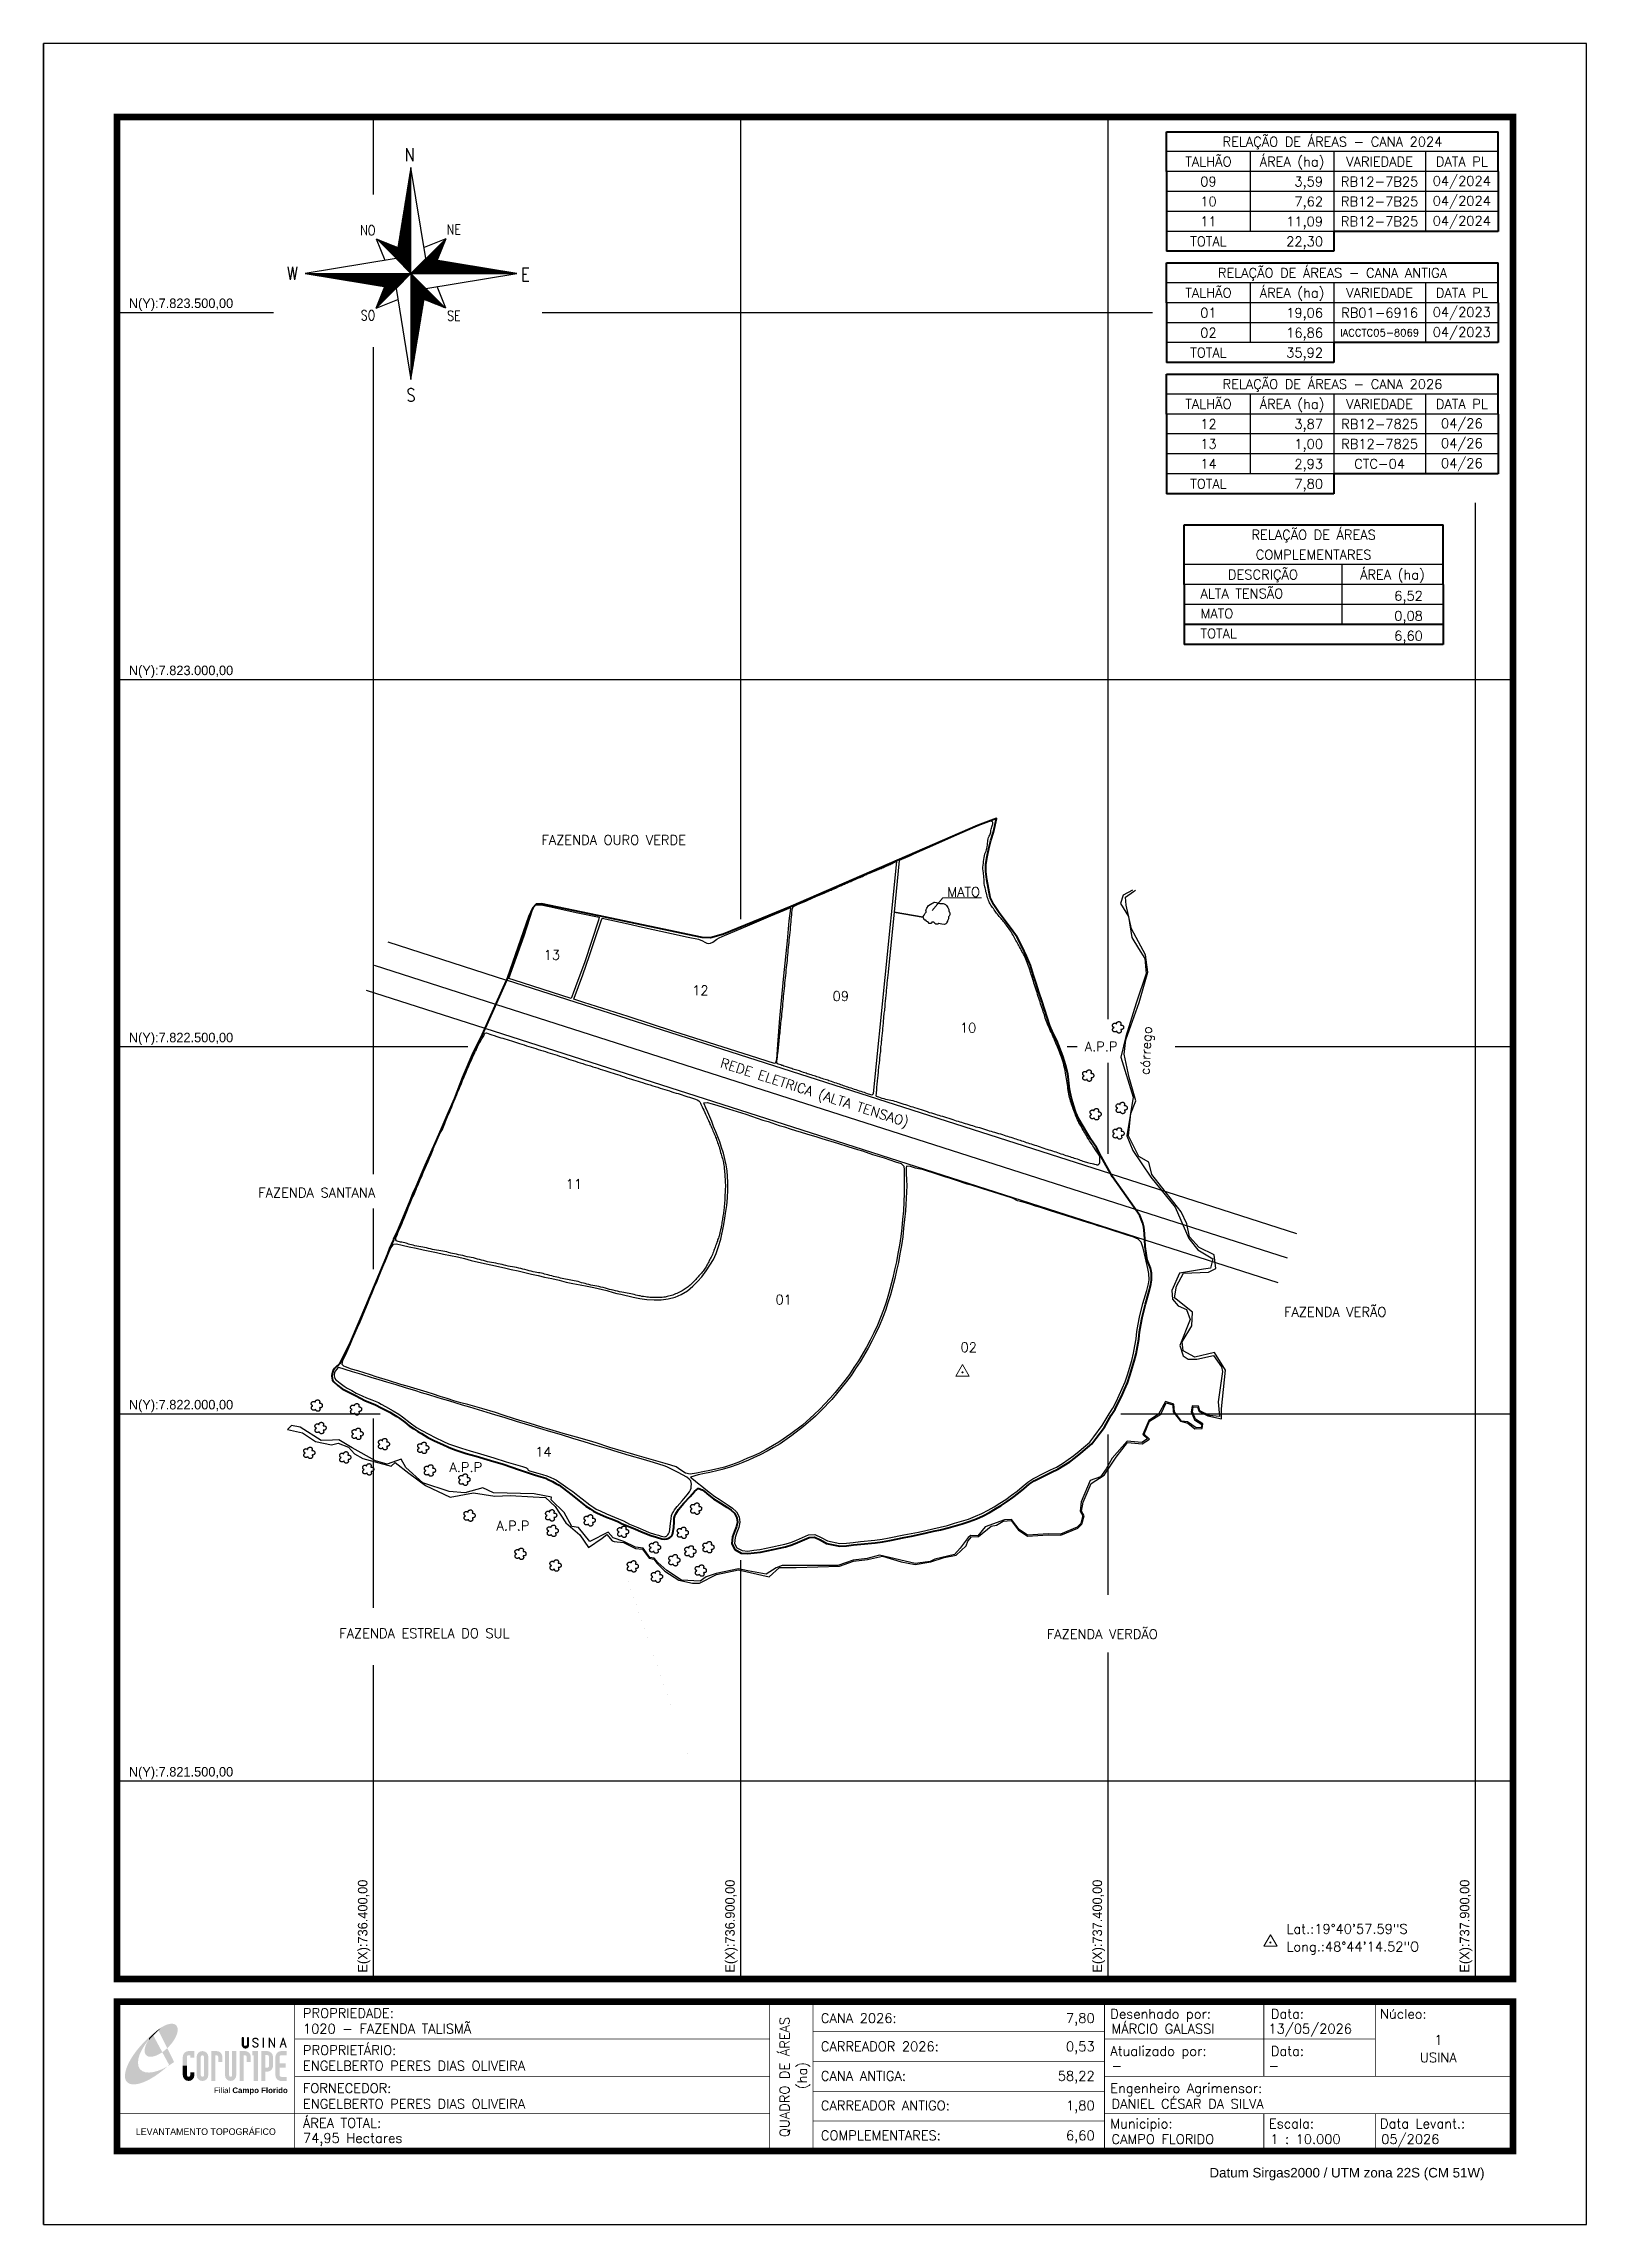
# Model space of a CAD drawing. Extents: x 735951 to 738051, y 7820896 to 7823866.
import ezdxf
from ezdxf.enums import TextEntityAlignment as Align

# ---------------------------------------------------------------- set-up
doc = ezdxf.new("R2010")
doc.units = 0
doc.header["$MEASUREMENT"] = 0
doc.linetypes.add('CONTINUO', pattern=[0])
doc.linetypes.add('LIN0', pattern=[0])
doc.layers.add('0114001020', color=1, linetype='Continuous', lineweight=40)
doc.layers.add('TEXTO_DIVERSOS', color=7, linetype='Continuous', lineweight=5)
for name, color, linetype in [('0114001020001', 5, 'Continuous'), ('0114001020002', 5, 'Continuous'), ('0114001020009', 5, 'Continuous'), ('0114001020010', 5, 'Continuous'), ('0114001020011', 5, 'Continuous'), ('0114001020012', 5, 'Continuous'), ('0114001020013', 5, 'Continuous'), ('0114001020014', 5, 'Continuous'), ('_SIMBOLO ARVORE', 118, 'Continuous'), ('CERCA', 54, 'CERCA_TopoEVN'), ('CURSOS_D_AGUA', 4, 'Continuous'), ('MALHA', 8, 'Continuous'), ('MARGEM', 5, 'Continuous'), ('MATO', 3, 'Continuous'), ('QUADRO_DE_AREAS_CANA_2026', 7, 'Continuous'), ('QUADRO_DE_AREAS_CANA_ANTIGA', 7, 'Continuous'), ('QUADRO_DE_AREAS_COMPLEMENTARES', 7, 'Continuous'), ('REDE_DE_LUZ', 6, 'Continuous'), ('SETA_NORTE', 3, 'Continuous'), ('TEXTO', 7, 'Continuous'), ('TEXTO CONFRONTANTES', 7, 'Continuous'), ('TEXTO_NUN_TAL', 7, 'Continuous')]:
    doc.layers.add(name, color=color, linetype=linetype)
doc.styles.add('ARIAL', font='arial.ttf')
doc.styles.add('marcelo', font='arial.ttf')
doc.styles.add('ROMANS', font='romans')
doc.styles.add('Simplex', font='simplex.shx')
doc.linetypes.add('CERCA_TopoEVN', pattern='A,0.5,-0.2,["X",Standard,S=0.1,R=0,X=-0.1,Y=-0.05],-0.2', length=0.9)

msp = doc.modelspace()

# ---------------------------------------------------------------- texts
at = {"layer": 'MALHA'}
for s, p in [('N(Y):7.823.500,00', (736067.2, 7823502)), ('N(Y):7.823.000,00', (736067.2, 7823002)), ('N(Y):7.822.500,00', (736067.2, 7822502)), ('N(Y):7.822.000,00', (736067.2, 7822002)), ('N(Y):7.821.500,00', (736067.2, 7821502))]:
    msp.add_text(s, height=13, dxfattribs=at).set_placement(p, align=Align.BOTTOM_LEFT)
for s, p in [('E(X):736.400,00', (736395.9, 7821238.9)), ('E(X):736.900,00', (736895.9, 7821238.9)), ('E(X):737.400,00', (737395.9, 7821238.9)), ('E(X):737.900,00', (737895.9, 7821238.9))]:
    msp.add_text(s, height=13, rotation=90, dxfattribs=at).set_placement(p, align=Align.BOTTOM_LEFT)
at = {"layer": 'MARGEM', "color": 7, "linetype": 'Continuous', "lineweight": 9}
for s, style, p in [('PROPRIEDADE:', 'Simplex', (736304.2, 7821190.2)), ('Desenhado por:', 'Simplex', (737403.2, 7821189.2)), ('Data:', 'Simplex', (737621.8, 7821189.2)), ('Núcleo:', 'Simplex', (737770.3, 7821189.2)), ('PROPRIETÁRIO:', 'Simplex', (736304.2, 7821139.8)), ('Atualizado por:', 'Simplex', (737403.2, 7821138.6)), ('Data:', 'Simplex', (737621.8, 7821138.6)), ('FORNECEDOR:', 'Simplex', (736304.2, 7821088)), ('Engenheiro Agrimensor:', 'Simplex', (737403.2, 7821088)), ('ÁREA TOTAL:', 'Simplex', (736304.2, 7821040.6)), ('Municipio:', 'Simplex', (737403.2, 7821039.8)), ('Escala:', 'Simplex', (737619.2, 7821039.8)), ('Data Levant.:', 'Simplex', (737770.3, 7821039.8)), ('Datum Sirgas2000 / UTM zona 22S (CM 51W)', 'marcelo', (737538.2, 7820972.9))]:
    msp.add_text(s, height=13, dxfattribs=dict(at, style=style)).set_placement(p, align=Align.TOP_LEFT)
at = {"layer": 'MARGEM', "color": 7, "linetype": 'Continuous', "style": 'Simplex'}
for s, p in [('1020 - FAZENDA TALISMÃ', (736304.2, 7821169)), ('CANA 2026:', (737009.2, 7821183.4)), ('MÁRCIO GALASSI', (737404.8, 7821169)), ('13/05/2026', (737618.5, 7821169)), ('CARREADOR 2026:', (737009.2, 7821144.9)), ('ENGELBERTO PERES DIAS OLIVEIRA', (736304.2, 7821118.6)), ('-', (737404.8, 7821118.6)), ('-', (737618.5, 7821118.6)), ('CANA ANTIGA:', (737009.2, 7821104.7)), ('ENGELBERTO PERES DIAS OLIVEIRA', (736304.2, 7821066.7)), ('CARREADOR ANTIGO:', (737009.2, 7821064.4)), ('DANIEL CÉSAR DA SILVA', (737404.8, 7821066.7)), ('74,95 Hectares', (736304.2, 7821020.1)), ('COMPLEMENTARES:', (737009.2, 7821023.7)), ('05/2026', (737772, 7821018.6)), ('CAMPO FLORIDO', (737404.8, 7821018.6)), ('1 : 10.000', (737620.9, 7821018.6))]:
    msp.add_text(s, height=13, dxfattribs=at).set_placement(p, align=Align.TOP_LEFT)
for s, p in [('QUADRO DE ÁREAS', (736959.9, 7821096.7)), ('(ha)', (736983.7, 7821098.7))]:
    msp.add_text(s, height=13, rotation=90, dxfattribs=at).set_placement(p, align=Align.MIDDLE_CENTER)
for s, p in [('7,80', (737381.9, 7821183.4)), ('0,53', (737381.9, 7821144.9)), ('58,22', (737381.9, 7821104.7)), ('1,80', (737381.9, 7821064.4)), ('6,60', (737381.9, 7821023.7))]:
    msp.add_text(s, height=13, dxfattribs=at).set_placement(p, align=Align.TOP_RIGHT)
for s, p in [('1', (737849.7, 7821147.2)), ('USINA', (737849.7, 7821123.2))]:
    msp.add_text(s, height=13, dxfattribs=at).set_placement(p, align=Align.MIDDLE_CENTER)
at = {"layer": 'MARGEM', "color": 7, "linetype": 'ByBlock'}
msp.add_text('LEVANTAMENTO TOPOGRÁFICO', height=9, dxfattribs=at).set_placement((736172, 7821022.3), align=Align.MIDDLE_CENTER)
at = {"layer": 'QUADRO_DE_AREAS_CANA_2026', "linetype": 'Continuous', "style": 'Simplex'}
for s, p in [('RELAÇÃO DE ÁREAS - CANA 2026', (737705.6, 7823402.2)), ('TALHÃO', (737536.8, 7823375.1)), ('ÁREA (ha)', (737650.6, 7823375.1)), ('VARIEDADE', (737769.8, 7823375.1)), ('DATA PL', (737881.7, 7823375.1)), ('12', (737536.8, 7823347.9)), ('RB12-7825', (737769.8, 7823347.9)), ('04/26', (737881.7, 7823348.8)), ('13', (737536.8, 7823320.8)), ('RB12-7825', (737769.8, 7823320.8)), ('04/26', (737881.7, 7823321.7)), ('14', (737536.8, 7823293.7)), ('CTC-04', (737769.8, 7823293.7)), ('04/26', (737881.7, 7823294.5)), ('TOTAL', (737536.8, 7823266.5))]:
    msp.add_text(s, height=13, dxfattribs=at).set_placement(p, align=Align.MIDDLE_CENTER)
for s, p in [('3,87', (737692.8, 7823341.4)), ('1,00', (737692.8, 7823314.2)), ('2,93', (737692.8, 7823287.1)), ('7,80', (737692.8, 7823259.9))]:
    msp.add_text(s, height=13, dxfattribs=at).set_placement(p, align=Align.RIGHT)
at = {"layer": 'QUADRO_DE_AREAS_CANA_ANTIGA', "linetype": 'Continuous', "style": 'Simplex'}
for s, height, p in [('RELAÇÃO DE ÁREAS - CANA 2024', 13, (737705.6, 7823732.4)), ('TALHÃO', 13, (737536.8, 7823705.3)), ('ÁREA (ha)', 13, (737650.6, 7823705.3)), ('VARIEDADE', 13, (737769.8, 7823705.3)), ('DATA PL', 13, (737881.7, 7823705.3)), ('09', 13, (737536.8, 7823678.1)), ('RB12-7B25', 13, (737769.8, 7823678.1)), ('04/2024', 13, (737881.7, 7823679)), ('10', 13, (737536.8, 7823651)), ('RB12-7B25', 13, (737769.8, 7823651)), ('04/2024', 13, (737881.7, 7823651.9)), ('04/2024', 13, (737881.7, 7823624.7)), ('11', 13, (737536.8, 7823623.9)), ('RB12-7B25', 13, (737769.8, 7823623.9)), ('TOTAL', 13, (737536.8, 7823596.7)), ('RELAÇÃO DE ÁREAS - CANA ANTIGA', 13, (737705.6, 7823553.8)), ('TALHÃO', 13, (737536.8, 7823526.6)), ('ÁREA (ha)', 13, (737650.6, 7823526.6)), ('VARIEDADE', 13, (737769.8, 7823526.6)), ('DATA PL', 13, (737881.7, 7823526.6)), ('01', 13, (737536.8, 7823499.5)), ('RB01-6916', 13, (737769.8, 7823499.5)), ('04/2023', 13, (737881.7, 7823500.4)), ('02', 13, (737536.8, 7823472.3)), ('IACCTC05-8069', 10, (737769.8, 7823472.3)), ('04/2023', 13, (737881.7, 7823473.2)), ('TOTAL', 13, (737536.8, 7823445.2))]:
    msp.add_text(s, height=height, dxfattribs=at).set_placement(p, align=Align.MIDDLE_CENTER)
for s, p in [('3,59', (737692.8, 7823671.6)), ('7,62', (737692.8, 7823644.4)), ('11,09', (737692.8, 7823617.3)), ('22,30', (737692.8, 7823590.2)), ('19,06', (737692.8, 7823492.9)), ('16,86', (737692.8, 7823465.8)), ('35,92', (737692.8, 7823438.6))]:
    msp.add_text(s, height=13, dxfattribs=at).set_placement(p, align=Align.RIGHT)
at = {"layer": 'QUADRO_DE_AREAS_COMPLEMENTARES', "linetype": 'Continuous', "style": 'Simplex'}
for s, p in [('RELAÇÃO DE ÁREAS', (737680, 7823197.1)), ('COMPLEMENTARES', (737680, 7823170)), ('DESCRIÇÃO', (737611, 7823142.8)), ('ÁREA (ha)', (737787.2, 7823142.8))]:
    msp.add_text(s, height=13, dxfattribs=at).set_placement(p, align=Align.MIDDLE_CENTER)
for s, p in [('ALTA TENSÃO', (737526, 7823117)), ('TOTAL', (737526, 7823062.7)), ('MATO', (737526, 7823089.9))]:
    msp.add_text(s, height=13, dxfattribs=at).set_placement(p, align=Align.MIDDLE_LEFT)
for s, p in [('6,52', (737828.7, 7823107.4)), ('0,08', (737828.7, 7823080.2)), ('6,60', (737828.7, 7823053.1))]:
    msp.add_text(s, height=13, dxfattribs=at).set_placement(p, align=Align.RIGHT)
at = {"layer": 'TEXTO', "linetype": 'Continuous', "style": 'Simplex'}
msp.add_text('FAZENDA VERÃO', height=13, dxfattribs=at).set_placement((737639.7, 7822132.2))
at = {"layer": 'TEXTO', "linetype": 'ByBlock', "style": 'Simplex'}
for s, p in [('Lat.:19°40\'57.59"S', (737643, 7821291.9)), ('Long.:48°44\'14.52"O', (737643, 7821267.8))]:
    msp.add_text(s, height=13, dxfattribs=at).set_placement(p)
at = {"layer": 'TEXTO CONFRONTANTES', "style": 'Simplex', "width": 1}
for s, p in [('FAZENDA OURO VERDE', (736628.8, 7822775)), ('FAZENDA SANTANA', (736243.4, 7822294.6)), ('FAZENDA VERÃO', (737639.7, 7822132.2)), ('FAZENDA ESTRELA DO SUL', (736353.7, 7821694.5)), ('FAZENDA VERDÃO', (737316.8, 7821693.4))]:
    msp.add_text(s, height=13, dxfattribs=at).set_placement(p)
at = {"layer": 'TEXTO_DIVERSOS', "linetype": 'Continuous', "style": 'Simplex'}
msp.add_text('MATO', height=13, dxfattribs=at).set_placement((737203.6, 7822704.2), align=Align.CENTER)
at = {"layer": 'TEXTO_DIVERSOS', "style": 'Simplex', "width": 1}
for p in [(737368.3, 7822493.7), (736503.7, 7821920.7), (736567.8, 7821841)]:
    msp.add_text('A.P.P', height=13, dxfattribs=at).set_placement(p)
msp.add_text('córrego', height=13, rotation=86.8904, dxfattribs=at).set_placement((737456.3, 7822461.1))
at = {"layer": 'TEXTO_DIVERSOS', "linetype": 'Continuous', "style": 'Simplex'}
msp.add_text('REDE ELETRICA (ALTA TENSAO)', height=13, rotation=342.1725, dxfattribs=at).set_placement((736871.2, 7822472.4))
at = {"layer": 'TEXTO_NUN_TAL', "linetype": 'Continuous', "style": 'Simplex'}
for s, p in [('13', (736643.1, 7822618.4)), ('12', (736845.2, 7822570.1)), ('09', (737036.4, 7822562.3)), ('10', (737209.6, 7822519.2)), ('11', (736673.2, 7822306.3)), ('01', (736958.6, 7822148.9)), ('02', (737210.5, 7822084)), ('14', (736631.5, 7821941.7))]:
    msp.add_text(s, height=13, dxfattribs=at).set_placement(p, align=Align.CENTER)

# ---------------------------------------------------------------- blocks, each defined once
blk = doc.blocks.new('A$C309442C0')
at = {"layer": 'SETA_NORTE', "linetype": 'Continuous'}
h = blk.add_hatch(dxfattribs=at)
h.set_pattern_fill('ANSI31', color=256, scale=0.1375, angle=-90, style=0)
h.set_pattern_definition([(315, (-215853.3434, 13873.16845), (0.3086963042, 0.3086963042), [])])
h.paths.add_polyline_path([(73.5, 97.4), (74.7, 104.9), (60, 110.8)])
h = blk.add_hatch(dxfattribs=at)
h.set_pattern_fill('ANSI31', color=256, scale=0.1375, angle=180, style=0)
h.set_pattern_definition([(225, (13869.59828, 216024.21475), (0.3086963042, -0.3086963042), [])])
h.paths.add_polyline_path([(93.8, 97.4), (101.4, 96.2), (107.3, 110.8)])
h = blk.add_hatch(dxfattribs=at)
h.set_pattern_fill('ANSI31', color=256, scale=0.1375, style=0)
h.set_pattern_definition([(45, (-13702.2971, -215849.77324), (-0.3086963042, 0.3086963042), [])])
h.paths.add_polyline_path([(73.5, 77), (65.9, 78.3), (60, 63.6)])
h = blk.add_hatch(dxfattribs=at)
h.set_pattern_fill('ANSI31', color=256, scale=0.1375, angle=90, style=0)
h.set_pattern_definition([(135, (216020.6446, -13698.72693), (-0.3086963042, -0.3086963042), [])])
h.paths.add_polyline_path([(93.8, 77), (92.6, 69.5), (107.3, 63.6)])
for p, q in [((81.6, 146.8), (83.7, 148.9)), ((81.7, 147.6), (83.7, 149.5)), ((81.8, 148.3), (83.7, 150.1)), ((82, 149.1), (83.7, 150.8)), ((82.1, 149.9), (83.7, 151.4)), ((82.2, 150.6), (83.7, 152.1)), ((82.3, 151.4), (83.7, 152.7)), ((82.5, 152.2), (83.7, 153.3)), ((82.6, 152.9), (83.7, 154)), ((82.7, 153.7), (83.7, 154.6)), ((82.9, 154.4), (83.7, 155.2)), ((83, 155.2), (83.7, 155.9)), ((83.1, 156), (83.7, 156.5)), ((83.2, 156.7), (83.7, 157.2)), ((83.4, 157.5), (83.7, 157.8)), ((83.5, 158.3), (83.7, 158.4)), ((83.6, 159), (83.7, 159.1)), ((78.7, 129.3), (83.7, 134.2)), ((78.8, 130), (83.7, 134.9)), ((79, 130.8), (83.7, 135.5)), ((79.1, 131.6), (83.7, 136.1)), ((79.2, 132.3), (83.7, 136.8)), ((79.3, 133.1), (83.7, 137.4)), ((79.5, 133.8), (83.7, 138)), ((79.6, 134.6), (83.7, 138.7)), ((79.7, 135.4), (83.7, 139.3)), ((79.8, 136.1), (83.7, 140)), ((80, 136.9), (83.7, 140.6)), ((80.1, 137.7), (83.7, 141.2)), ((80.2, 138.4), (83.7, 141.9)), ((80.3, 139.2), (83.7, 142.5)), ((80.5, 139.9), (83.7, 143.1)), ((80.6, 140.7), (83.7, 143.8)), ((80.7, 141.5), (83.7, 144.4)), ((80.8, 142.2), (83.7, 145)), ((81, 143), (83.7, 145.7)), ((81.1, 143.8), (83.7, 146.3)), ((81.2, 144.5), (83.7, 147)), ((81.3, 145.3), (83.7, 147.6)), ((81.5, 146.1), (83.7, 148.2)), ((75.7, 111), (83.7, 118.9)), ((75.8, 111.7), (83.7, 119.6)), ((75.9, 112.5), (83.7, 120.2)), ((76.1, 113.3), (83.7, 120.8)), ((76.2, 114), (83.7, 121.5)), ((76.3, 114.8), (83.7, 122.1)), ((76.4, 115.5), (83.7, 122.8)), ((76.6, 116.3), (83.7, 123.4)), ((76.7, 117.1), (83.7, 124)), ((76.8, 117.8), (83.7, 124.7)), ((76.9, 118.6), (83.7, 125.3)), ((77.1, 119.4), (83.7, 125.9)), ((77.2, 120.1), (83.7, 126.6)), ((77.3, 120.9), (83.7, 127.2)), ((77.4, 121.6), (83.7, 127.8)), ((77.6, 122.4), (83.7, 128.5)), ((77.7, 123.2), (83.7, 129.1)), ((77.8, 123.9), (83.7, 129.8)), ((78, 124.7), (83.7, 130.4)), ((78.1, 125.5), (83.7, 131)), ((78.2, 126.2), (83.7, 131.7)), ((78.3, 127), (83.7, 132.3)), ((78.5, 127.7), (83.7, 132.9)), ((78.6, 128.5), (83.7, 133.6)), ((60, 110.8), (74.7, 104.9)), ((60, 110.8), (65.9, 96.2)), ((73.5, 97.3), (83.7, 107.5)), ((73.6, 98), (83.7, 108.1)), ((73.7, 98.8), (83.7, 108.7)), ((73.8, 99.5), (83.7, 109.4)), ((73.8, 97), (83.7, 106.8)), ((73.9, 100.3), (83.7, 110)), ((74.1, 101.1), (83.7, 110.6)), ((74.2, 101.8), (83.7, 111.3)), ((74.2, 96.7), (83.7, 106.2)), ((74.3, 102.6), (83.7, 111.9)), ((74.4, 103.3), (83.7, 112.6)), ((74.5, 96.4), (83.7, 105.6)), ((74.6, 104.1), (83.7, 113.2)), ((74.7, 104.9), (83.7, 113.8)), ((74.8, 105.6), (83.7, 114.5)), ((74.8, 96.1), (83.7, 104.9)), ((74.9, 106.4), (83.7, 115.1)), ((75.1, 107.2), (83.7, 115.7)), ((75.1, 95.7), (83.7, 104.3)), ((75.2, 107.9), (83.7, 116.4)), ((75.3, 108.7), (83.7, 117)), ((75.4, 109.4), (83.7, 117.7)), ((75.6, 110.2), (83.7, 118.3)), ((107.3, 110.8), (92.6, 104.9)), ((107.3, 110.8), (101.4, 96.2)), ((75.4, 95.4), (83.7, 103.6)), ((75.8, 95.1), (83.7, 103)), ((76.1, 94.8), (83.7, 102.4)), ((76.4, 94.5), (83.7, 101.7)), ((76.7, 94.2), (83.7, 101.1)), ((77, 93.8), (83.7, 100.5)), ((77.4, 93.5), (83.7, 99.8)), ((77.7, 93.2), (83.7, 99.2)), ((78, 92.9), (83.7, 98.5)), ((78.3, 92.6), (83.7, 97.9)), ((78.6, 92.2), (83.7, 97.3)), ((78.9, 91.9), (83.7, 96.6)), ((79.3, 91.6), (83.7, 96)), ((79.6, 91.3), (83.7, 95.4)), ((79.9, 91), (83.7, 94.7)), ((80.2, 90.7), (83.7, 94.1)), ((80.5, 90.3), (83.7, 93.4)), ((80.9, 90), (83.7, 92.8)), ((81.2, 89.7), (83.7, 92.2)), ((81.5, 89.4), (83.7, 91.5)), ((81.8, 89.1), (83.7, 90.9)), ((82.1, 88.7), (83.7, 90.3)), ((82.4, 88.4), (83.7, 89.6)), ((83.8, 87.2), (94, 97.4)), ((84.4, 87.2), (94.5, 97.3)), ((85.1, 87.2), (95.1, 97.2)), ((85.7, 87.2), (95.6, 97.1)), ((86.3, 87.2), (96.2, 97)), ((87, 87.2), (96.7, 96.9)), ((87.6, 87.2), (97.2, 96.9)), ((88.3, 87.2), (97.8, 96.8)), ((88.9, 87.2), (98.3, 96.7)), ((89.5, 87.2), (98.9, 96.6)), ((90.2, 87.2), (99.4, 96.5)), ((90.8, 87.2), (100, 96.4)), ((91.4, 87.2), (100.5, 96.3)), ((92.1, 87.2), (101.1, 96.2)), ((92.7, 87.2), (101.6, 96.1)), ((93.4, 87.2), (102.2, 96)), ((94, 87.2), (102.7, 96)), ((94.6, 87.2), (103.3, 95.9)), ((95.3, 87.2), (103.8, 95.8)), ((95.9, 87.2), (104.4, 95.7)), ((96.5, 87.2), (104.9, 95.6)), ((97.2, 87.2), (105.5, 95.5)), ((97.8, 87.2), (106, 95.4)), ((98.4, 87.2), (106.5, 95.3)), ((99.1, 87.2), (107.1, 95.2)), ((99.7, 87.2), (107.6, 95.1)), ((100.4, 87.2), (108.2, 95.1)), ((101, 87.2), (108.7, 95)), ((101.6, 87.2), (109.3, 94.9)), ((102.3, 87.2), (109.8, 94.8)), ((102.9, 87.2), (110.4, 94.7)), ((103.5, 87.2), (110.9, 94.6)), ((104.2, 87.2), (111.5, 94.5)), ((104.8, 87.2), (112, 94.4)), ((105.5, 87.2), (112.6, 94.3)), ((106.1, 87.2), (113.1, 94.2)), ((106.7, 87.2), (113.7, 94.1)), ((107.4, 87.2), (114.2, 94.1)), ((108, 87.2), (114.8, 94)), ((108.6, 87.2), (115.3, 93.9)), ((109.3, 87.2), (115.8, 93.8)), ((109.9, 87.2), (116.4, 93.7)), ((110.6, 87.2), (116.9, 93.6)), ((111.2, 87.2), (117.5, 93.5)), ((111.8, 87.2), (118, 93.4)), ((112.5, 87.2), (118.6, 93.3)), ((113.1, 87.2), (119.1, 93.2)), ((113.7, 87.2), (119.7, 93.2)), ((114.4, 87.2), (120.2, 93.1)), ((115, 87.2), (120.8, 93)), ((115.6, 87.2), (121.3, 92.9)), ((116.3, 87.2), (121.9, 92.8)), ((116.9, 87.2), (122.4, 92.7)), ((117.6, 87.2), (123, 92.6)), ((118.2, 87.2), (123.5, 92.5)), ((118.8, 87.2), (124, 92.4)), ((119.5, 87.2), (124.6, 92.3)), ((120.1, 87.2), (125.1, 92.3)), ((120.7, 87.2), (125.7, 92.2)), ((121.4, 87.2), (126.2, 92.1)), ((122, 87.2), (126.8, 92)), ((122.7, 87.2), (127.3, 91.9)), ((123.3, 87.2), (127.9, 91.8)), ((123.9, 87.2), (128.4, 91.7)), ((124.6, 87.2), (129, 91.6)), ((125.2, 87.2), (129.5, 91.5)), ((125.8, 87.2), (130.1, 91.4)), ((126.5, 87.2), (130.6, 91.4)), ((127.1, 87.2), (131.2, 91.3)), ((127.8, 87.2), (131.7, 91.2)), ((128.4, 87.2), (132.3, 91.1)), ((129, 87.2), (132.8, 91)), ((129.7, 87.2), (133.3, 90.9)), ((130.3, 87.2), (133.9, 90.8)), ((130.9, 87.2), (134.4, 90.7)), ((131.6, 87.2), (135, 90.6)), ((132.2, 87.2), (135.5, 90.5)), ((132.8, 87.2), (136.1, 90.5)), ((133.5, 87.2), (136.6, 90.4)), ((134.1, 87.2), (137.2, 90.3)), ((134.8, 87.2), (137.7, 90.2)), ((135.4, 87.2), (138.3, 90.1)), ((136, 87.2), (138.8, 90)), ((136.7, 87.2), (139.4, 89.9)), ((137.3, 87.2), (139.9, 89.8)), ((137.9, 87.2), (140.5, 89.7)), ((138.6, 87.2), (141, 89.6)), ((139.2, 87.2), (141.6, 89.6)), ((139.9, 87.2), (142.1, 89.5)), ((140.5, 87.2), (142.6, 89.4)), ((141.1, 87.2), (143.2, 89.3)), ((141.8, 87.2), (143.7, 89.2)), ((142.4, 87.2), (144.3, 89.1)), ((11.8, 87.2), (11.8, 87.2)), ((12.3, 87.1), (12.4, 87.2)), ((12.9, 87), (13.1, 87.2)), ((13.4, 86.9), (13.7, 87.2)), ((14, 86.8), (14.4, 87.2)), ((14.5, 86.7), (15, 87.2)), ((15.1, 86.6), (15.6, 87.2)), ((15.6, 86.6), (16.3, 87.2)), ((16.2, 86.5), (16.9, 87.2)), ((16.7, 86.4), (17.5, 87.2)), ((17.2, 86.3), (18.2, 87.2)), ((17.8, 86.2), (18.8, 87.2)), ((18.3, 86.1), (19.5, 87.2)), ((18.9, 86), (20.1, 87.2)), ((19.4, 85.9), (20.7, 87.2)), ((20, 85.8), (21.4, 87.2)), ((20.5, 85.7), (22, 87.2)), ((21.1, 85.7), (22.6, 87.2)), ((21.6, 85.6), (23.3, 87.2)), ((22.2, 85.5), (23.9, 87.2)), ((22.7, 85.4), (24.6, 87.2)), ((23.3, 85.3), (25.2, 87.2)), ((23.8, 85.2), (25.8, 87.2)), ((24.4, 85.1), (26.5, 87.2)), ((24.9, 85), (27.1, 87.2)), ((25.5, 84.9), (27.7, 87.2)), ((26, 84.8), (28.4, 87.2)), ((26.5, 84.8), (29, 87.2)), ((27.1, 84.7), (29.6, 87.2)), ((27.6, 84.6), (30.3, 87.2)), ((28.2, 84.5), (30.9, 87.2)), ((28.7, 84.4), (31.6, 87.2)), ((29.3, 84.3), (32.2, 87.2)), ((29.8, 84.2), (32.8, 87.2)), ((30.4, 84.1), (33.5, 87.2)), ((30.9, 84), (34.1, 87.2)), ((31.5, 83.9), (34.7, 87.2)), ((32, 83.9), (35.4, 87.2)), ((32.6, 83.8), (36, 87.2)), ((33.1, 83.7), (36.7, 87.2)), ((33.7, 83.6), (37.3, 87.2)), ((34.2, 83.5), (37.9, 87.2)), ((34.7, 83.4), (38.6, 87.2)), ((35.3, 83.3), (39.2, 87.2)), ((35.8, 83.2), (39.8, 87.2)), ((36.4, 83.1), (40.5, 87.2)), ((36.9, 83), (41.1, 87.2)), ((37.5, 83), (41.8, 87.2)), ((38, 82.9), (42.4, 87.2)), ((38.6, 82.8), (43, 87.2)), ((39.1, 82.7), (43.7, 87.2)), ((39.7, 82.6), (44.3, 87.2)), ((40.2, 82.5), (44.9, 87.2)), ((40.8, 82.4), (45.6, 87.2)), ((41.3, 82.3), (46.2, 87.2)), ((41.9, 82.2), (46.8, 87.2)), ((42.4, 82.1), (47.5, 87.2)), ((43, 82.1), (48.1, 87.2)), ((43.5, 82), (48.8, 87.2)), ((44, 81.9), (49.4, 87.2)), ((44.6, 81.8), (50, 87.2)), ((45.1, 81.7), (50.7, 87.2)), ((45.7, 81.6), (51.3, 87.2)), ((46.2, 81.5), (51.9, 87.2)), ((46.8, 81.4), (52.6, 87.2)), ((47.3, 81.3), (53.2, 87.2)), ((47.9, 81.2), (53.9, 87.2)), ((48.4, 81.2), (54.5, 87.2)), ((49, 81.1), (55.1, 87.2)), ((49.5, 81), (55.8, 87.2)), ((50.1, 80.9), (56.4, 87.2)), ((50.6, 80.8), (57, 87.2)), ((51.2, 80.7), (57.7, 87.2)), ((51.7, 80.6), (58.3, 87.2)), ((52.3, 80.5), (59, 87.2)), ((52.8, 80.4), (59.6, 87.2)), ((53.3, 80.3), (60.2, 87.2)), ((53.9, 80.3), (60.9, 87.2)), ((54.4, 80.2), (61.5, 87.2)), ((55, 80.1), (62.1, 87.2)), ((55.5, 80), (62.8, 87.2)), ((56.1, 79.9), (63.4, 87.2)), ((56.6, 79.8), (64, 87.2)), ((57.2, 79.7), (64.7, 87.2)), ((57.7, 79.6), (65.3, 87.2)), ((58.3, 79.5), (66, 87.2)), ((58.8, 79.4), (66.6, 87.2)), ((59.4, 79.4), (67.2, 87.2)), ((59.9, 79.3), (67.9, 87.2)), ((83.7, 87.2), (60, 63.6)), ((60, 63.6), (65.9, 78.3)), ((60.5, 79.2), (68.5, 87.2)), ((61, 79.1), (69.1, 87.2)), ((61.5, 79), (69.8, 87.2)), ((62.1, 78.9), (70.4, 87.2)), ((62.6, 78.8), (71.1, 87.2)), ((63.2, 78.7), (71.7, 87.2)), ((63.7, 78.6), (72.3, 87.2)), ((64.3, 78.5), (73, 87.2)), ((64.8, 78.4), (73.6, 87.2)), ((65.4, 78.4), (74.2, 87.2)), ((65.9, 78.3), (74.9, 87.2)), ((66.5, 78.2), (75.5, 87.2)), ((67, 78.1), (76.2, 87.2)), ((67.6, 78), (76.8, 87.2)), ((68.1, 77.9), (77.4, 87.2)), ((68.7, 77.8), (78.1, 87.2)), ((69.2, 77.7), (78.7, 87.2)), ((69.8, 77.6), (79.3, 87.2)), ((70.3, 77.5), (80, 87.2)), ((70.8, 77.5), (80.6, 87.2)), ((71.4, 77.4), (81.2, 87.2)), ((71.9, 77.3), (81.9, 87.2)), ((72.5, 77.2), (82.5, 87.2)), ((73, 77.1), (83.2, 87.2)), ((82.8, 88.1), (83.7, 89)), ((83.1, 87.8), (83.7, 88.4)), ((83.4, 87.5), (83.7, 87.7)), ((83.7, 87.1), (83.7, 87.1)), ((83.7, 86.4), (84, 86.8)), ((83.7, 85.8), (84.4, 86.5)), ((83.7, 85.2), (84.7, 86.2)), ((83.7, 84.5), (85, 85.9)), ((83.7, 83.9), (85.3, 85.6)), ((83.7, 83.3), (85.6, 85.2)), ((83.7, 82.6), (86, 84.9)), ((83.7, 82), (86.3, 84.6)), ((83.7, 81.3), (86.6, 84.3)), ((83.7, 80.7), (86.9, 84)), ((83.7, 80.1), (87.2, 83.6)), ((83.7, 79.4), (87.5, 83.3)), ((83.7, 78.8), (87.9, 83)), ((83.7, 78.2), (88.2, 82.7)), ((83.7, 77.5), (88.5, 82.4)), ((83.7, 76.9), (88.8, 82.1)), ((83.7, 76.2), (89.1, 81.7)), ((83.7, 75.6), (89.5, 81.4)), ((83.7, 75), (89.8, 81.1)), ((83.7, 74.3), (90.1, 80.8)), ((83.7, 73.7), (90.4, 80.5)), ((83.7, 73.1), (90.7, 80.1)), ((83.7, 72.4), (91, 79.8)), ((83.7, 71.8), (91.4, 79.5)), ((83.7, 71.2), (91.7, 79.2)), ((83.7, 70.5), (92, 78.9)), ((83.7, 69.9), (92.3, 78.5)), ((83.7, 69.2), (92.6, 78.2)), ((83.7, 68.6), (93, 77.9)), ((83.7, 68), (93.3, 77.6)), ((83.7, 67.3), (93.6, 77.3)), ((83.7, 66.7), (93.8, 76.9)), ((83.7, 66.1), (93.7, 76.1)), ((83.7, 65.4), (93.6, 75.3)), ((83.7, 64.8), (93.4, 74.6)), ((107.3, 63.6), (101.4, 78.3)), ((143, 87.2), (144.8, 89)), ((143.7, 87.2), (145.4, 88.9)), ((144.3, 87.2), (145.9, 88.8)), ((144.9, 87.2), (146.5, 88.7)), ((145.6, 87.2), (147, 88.7)), ((146.2, 87.2), (147.6, 88.6)), ((146.9, 87.2), (148.1, 88.5)), ((147.5, 87.2), (148.7, 88.4)), ((148.1, 87.2), (149.2, 88.3)), ((148.8, 87.2), (149.8, 88.2)), ((149.4, 87.2), (150.3, 88.1)), ((150, 87.2), (150.8, 88)), ((150.7, 87.2), (151.4, 87.9)), ((151.3, 87.2), (151.9, 87.8)), ((152, 87.2), (152.5, 87.8)), ((152.6, 87.2), (153, 87.7)), ((153.2, 87.2), (153.6, 87.6)), ((153.9, 87.2), (154.1, 87.5)), ((154.5, 87.2), (154.7, 87.4)), ((155.1, 87.2), (155.2, 87.3)), ((60, 63.6), (74.7, 69.5)), ((83.7, 64.1), (93.3, 73.8)), ((83.7, 63.5), (93.2, 73)), ((83.7, 62.9), (93.1, 72.3)), ((83.7, 62.2), (92.9, 71.5)), ((83.7, 61.6), (92.8, 70.8)), ((83.7, 61), (92.7, 70)), ((83.7, 60.3), (92.6, 69.2)), ((83.7, 59.7), (92.4, 68.5)), ((83.7, 59), (92.3, 67.7)), ((83.7, 58.4), (92.2, 66.9)), ((83.7, 57.8), (92.1, 66.2)), ((83.7, 57.1), (91.9, 65.4)), ((83.7, 56.5), (91.8, 64.7)), ((83.7, 55.9), (91.7, 63.9)), ((83.7, 55.2), (91.6, 63.1)), ((83.7, 54.6), (91.4, 62.4)), ((83.7, 54), (91.3, 61.6)), ((83.7, 53.3), (91.2, 60.8)), ((83.7, 52.7), (91.1, 60.1)), ((107.3, 63.6), (92.6, 69.5)), ((83.7, 52), (90.9, 59.3)), ((83.7, 51.4), (90.8, 58.6)), ((83.7, 50.8), (90.7, 57.8)), ((83.7, 50.1), (90.5, 57)), ((83.7, 49.5), (90.4, 56.3)), ((83.7, 48.9), (90.3, 55.5)), ((83.7, 48.2), (90.2, 54.7)), ((83.7, 47.6), (90, 54)), ((83.7, 46.9), (89.9, 53.2)), ((83.7, 46.3), (89.8, 52.5)), ((83.7, 45.7), (89.7, 51.7)), ((83.7, 45), (89.5, 50.9)), ((83.7, 44.4), (89.4, 50.2)), ((83.7, 43.8), (89.3, 49.4)), ((83.7, 43.1), (89.2, 48.6)), ((83.7, 42.5), (89, 47.9)), ((83.7, 41.8), (88.9, 47.1)), ((83.7, 41.2), (88.8, 46.3)), ((83.7, 40.6), (88.7, 45.6)), ((83.7, 39.9), (88.5, 44.8)), ((83.7, 39.3), (88.4, 44.1)), ((83.7, 38.7), (88.3, 43.3)), ((83.7, 38), (88.2, 42.5)), ((83.7, 37.4), (88, 41.8)), ((83.7, 36.8), (87.9, 41)), ((83.7, 36.1), (87.8, 40.2)), ((83.7, 35.5), (87.7, 39.5)), ((83.7, 34.8), (87.5, 38.7)), ((83.7, 34.2), (87.4, 38)), ((83.7, 33.6), (87.3, 37.2)), ((83.7, 32.9), (87.2, 36.4)), ((83.7, 32.3), (87, 35.7)), ((83.7, 31.7), (86.9, 34.9)), ((83.7, 31), (86.8, 34.1)), ((83.7, 30.4), (86.7, 33.4)), ((83.7, 29.7), (86.5, 32.6)), ((83.7, 29.1), (86.4, 31.9)), ((83.7, 28.5), (86.3, 31.1)), ((83.7, 27.8), (86.2, 30.3)), ((83.7, 27.2), (86, 29.6)), ((83.7, 26.6), (85.9, 28.8)), ((83.7, 25.9), (85.8, 28)), ((83.7, 25.3), (85.6, 27.3)), ((83.7, 24.6), (85.5, 26.5)), ((83.7, 24), (85.4, 25.8)), ((83.7, 23.4), (85.3, 25)), ((83.7, 22.7), (85.1, 24.2)), ((83.7, 22.1), (85, 23.5)), ((83.7, 21.5), (84.9, 22.7)), ((83.7, 20.8), (84.8, 21.9)), ((83.7, 20.2), (84.6, 21.2)), ((83.7, 19.6), (84.5, 20.4)), ((83.7, 18.9), (84.4, 19.7)), ((83.7, 18.3), (84.3, 18.9)), ((83.7, 17.6), (84.1, 18.1)), ((83.7, 17), (84, 17.4)), ((83.7, 16.4), (83.9, 16.6)), ((83.7, 15.7), (83.8, 15.8))]:
    blk.add_line(p, q, dxfattribs=at)
blk.add_lwpolyline([(93.8, 77), (155.7, 87.2), (93.8, 97.4), (83.7, 159.3), (73.5, 97.4), (11.6, 87.2), (73.5, 77), (83.7, 15.1)], close=True, dxfattribs=at)
for points in [[(83.7, 87.2), (83.7, 159.3)], [(83.7, 87.2), (73.5, 97.4)], [(83.7, 87.2), (93.8, 97.4)], [(11.6, 87.2), (155.7, 87.2)], [(83.7, 87.2), (73.5, 77)], [(83.7, 87.2), (93.8, 77)], [(83.7, 87.2), (83.7, 15.1)]]:
    blk.add_lwpolyline(points, dxfattribs=at)
at = {"layer": 'SETA_NORTE', "color": 7, "lineweight": 30, "style": 'ROMANS', "width": 0.8}
for s, height, p in [('N ', 8.94, (79.5, 163.6)), ('NO', 6.88, (49.1, 113.2)), ('NE', 6.87, (108, 113.7)), ('W', 8.94, (-0.7, 82.9)), ('E', 8.94, (158.6, 82.1)), ('SO', 6.88, (49.5, 55.3)), ('SE', 6.87, (108.3, 55)), ('S', 8.94, (80.6, 0))]:
    blk.add_text(s, height=height, dxfattribs=at).set_placement(p)
blk = doc.blocks.new('A$C78F83FB3')
at = {"layer": 'MARGEM'}
h = blk.add_hatch(color=20, dxfattribs=at)
edge = h.paths.add_edge_path()
edge.add_ellipse((19.49, 23.77), major_axis=(-6.68, -6.67), ratio=0.469426, start_angle=292.73277, end_angle=601.25787)
edge.add_ellipse((22.83, 22.05), major_axis=(12.64, 11.29), ratio=0.457614, start_angle=79.90686, end_angle=107.91393)
edge = h.paths.add_edge_path()
edge.add_ellipse((18.28, 18.7), major_axis=(13.95, 13.59), ratio=0.386848, start_angle=63.96117, end_angle=264.59932)
edge.add_ellipse((22.83, 22.05), major_axis=(12.64, 11.29), ratio=0.457614, start_angle=107.91393, end_angle=245.11815, ccw=False)
edge.add_ellipse((19.49, 23.77), major_axis=(-6.68, -6.67), ratio=0.469426, start_angle=241.25787, end_angle=292.73277, ccw=False)
for color, points in [(20, [(15.46, 26.12), (14.17, 24.81), (14.06, 24.24), (14.39, 23.97), (14.67, 24.54), (19.47, 29.32), (18.48, 28.66), (17.31, 27.78)]), (7, [(58.42, 24.9), (57.9, 24.9), (57.9, 21.73, -0.414214), (57.15, 20.98), (56.84, 20.98, -0.414214), (56.09, 21.73), (56.09, 24.9), (55.57, 24.9), (55.57, 21.73, 0.414214), (56.84, 20.46), (57.15, 20.46, 0.414214), (58.42, 21.73)]), (7, [(61.7, 24.9), (61.23, 24.9, 0.396318), (60.04, 23.78), (60.04, 23.72, 0.151912), (60.39, 22.97), (60.46, 22.92), (62.18, 22), (62.85, 21.83, 0.12407), (62.51, 22.42), (60.75, 23.36, -0.13192), (60.56, 23.77, -0.385578), (61.23, 24.37), (61.7, 24.37, -0.414214), (62.37, 23.7), (62.89, 23.7, 0.414214)]), (7, [(62.37, 23.7), (62.89, 23.7, 0.414214), (61.7, 24.9), (61.23, 24.9, 0.396318), (60.04, 23.78), (60.04, 23.72, 0.151912), (60.39, 22.97), (60.46, 22.92), (62.18, 22), (62.18, 22, -0.131921), (62.37, 21.59, -0.385578), (61.7, 20.98), (61.23, 20.98, -0.414214), (60.56, 21.65), (60.04, 21.65, 0.414214), (61.23, 20.46), (61.7, 20.46, 0.402546), (62.89, 21.61, 0.165292), (62.51, 22.42), (60.75, 23.36, -0.13192), (60.56, 23.77, -0.385578), (61.23, 24.37), (61.7, 24.37, -0.414214)]), (7, [(30.97, 12.46), (29.13, 12.46), (29.13, 8.21, 1), (34.29, 8.21), (34.29, 9.41), (32.45, 9.41), (32.45, 8.21, -1), (30.97, 8.21)])]:
    blk.add_hatch(color=color, dxfattribs=at).paths.add_polyline_path(points)
h = blk.add_hatch(color=7, dxfattribs=at)
h.paths.add_polyline_path([(65.24, 24.9), (64.72, 24.9), (64.72, 20.46), (65.24, 20.46)])
h.paths.add_polyline_path([(67.38, 20.46), (67.9, 20.46), (67.9, 23.74), (69.74, 20.46), (70.23, 20.46), (70.23, 24.9), (69.71, 24.9), (69.71, 21.58), (67.85, 24.9), (67.38, 24.9)])
h.paths.add_polyline_path([(72.17, 20.46), (72.72, 20.46), (73.14, 21.73), (74.49, 21.73), (74.9, 20.46), (75.45, 20.46), (74, 24.9), (73.62, 24.9)])
h.paths.add_polyline_path([(73.81, 23.8), (74.32, 22.25), (73.31, 22.25)], flags=16)
h = blk.add_hatch(color=7, dxfattribs=at)
h.paths.add_polyline_path([(31.71, 18.93, 0.414214), (29.13, 16.35), (29.13, 12.46), (30.97, 12.46), (30.97, 16.35, -0.414214), (31.71, 17.09), (32.45, 17.09), (32.45, 16.02), (34.29, 16.02), (34.29, 18.93)])
h.paths.add_polyline_path([(44.15, 17.09, -0.414214), (44.89, 16.35), (44.89, 14.1), (46.72, 14.1), (46.72, 16.17, 0.433937), (44.15, 18.93), (41.77, 18.93), (41.77, 12.46), (43.61, 12.46), (43.61, 17.09)])
h.paths.add_polyline_path([(43.61, 12.46), (41.77, 12.46), (41.77, 5.62), (43.61, 5.62)])
h.paths.add_polyline_path([(47.92, 12.46), (49.75, 12.46), (49.75, 18.93), (47.92, 18.93)])
h.paths.add_polyline_path([(52.91, 18.93), (51.08, 18.93), (51.08, 12.46), (52.91, 12.46)])
h.paths.add_polyline_path([(51.08, 8.12, -1), (49.75, 8.12), (49.75, 12.46), (47.92, 12.46), (47.92, 8.12, 1), (52.91, 8.12), (52.91, 12.46), (51.08, 12.46)])
h.paths.add_polyline_path([(54.41, 12.46), (56.25, 12.46), (56.25, 17.09), (56.79, 17.09, -0.414214), (57.53, 16.35), (57.53, 14.1), (59.36, 14.1), (59.36, 16.17, 0.433937), (56.79, 18.93), (54.41, 18.93)])
h.paths.add_polyline_path([(56.25, 12.46), (54.41, 12.46), (54.41, 5.62), (56.25, 5.62)])
h.paths.add_polyline_path([(60.73, 12.46), (62.58, 12.46), (62.58, 18.93), (60.02, 18.93), (60.02, 17.08), (60.73, 17.08)])
h.paths.add_polyline_path([(62.58, 12.46), (60.73, 12.46), (60.73, 5.62), (62.58, 5.62)])
h.paths.add_polyline_path([(64.06, 12.46), (65.82, 12.46), (65.82, 17.17), (66.66, 17.17, -0.450417), (67.48, 16.25), (67.48, 12.46), (69.24, 12.46, 0.002307), (69.24, 12.48, 0.005282), (69.23, 12.54, -0.000938), (69.23, 12.53), (69.23, 16.17, 0.433937), (66.66, 18.93), (64.06, 18.93)])
h.paths.add_polyline_path([(64.06, 5.62), (65.82, 5.62), (65.82, 9.77), (66.66, 9.77, 0.426056), (69.24, 12.46), (67.48, 12.46), (67.48, 12.45, -0.450417), (66.66, 11.53), (65.82, 11.53), (65.82, 12.46), (64.06, 12.46)])
h.paths.add_polyline_path([(70.37, 12.46), (74.87, 12.46), (74.87, 13.44), (72.21, 13.44), (72.21, 16.35, -0.414214), (72.95, 17.09), (75.38, 17.09), (75.38, 18.93), (72.95, 18.93, 0.414214), (70.37, 16.35)])
h.paths.add_polyline_path([(72.21, 11.62), (74.87, 11.62), (74.87, 12.46), (70.37, 12.46), (70.37, 8.21, 0.414214), (72.95, 5.62), (75.38, 5.62), (75.38, 7.47), (72.95, 7.47, -0.414214), (72.21, 8.21)])
h = blk.add_hatch(color=7, dxfattribs=at)
h.paths.add_polyline_path([(35.29, 16.35), (35.29, 8.21, 1), (40.46, 8.21, 0.016978), (40.45, 8.38), (40.45, 16.17, 0.433937), (37.88, 18.93), (37.87, 18.93, 0.41391)])
h.paths.add_polyline_path([(38.62, 16.35), (38.62, 8.21, -1), (37.13, 8.21), (37.13, 16.35, -1)], flags=16)
at = {"layer": 'MARGEM', "color": 7}
blk.add_lwpolyline([(58.42, 24.9), (57.9, 24.9), (57.9, 21.73, -0.414214), (57.15, 20.98), (56.84, 20.98, -0.414214), (56.09, 21.73), (56.09, 24.9), (55.57, 24.9), (55.57, 21.73, 0.414214), (56.84, 20.46), (57.15, 20.46, 0.414214), (58.42, 21.73), (58.42, 24.9)], format="xyb", close=True, dxfattribs=at)
at = {"layer": 'MARGEM', "color": 252, "insert": (43.05, 2.72), "char_height": 2.5, "width": 33.0271, "attachment_point": 1, "style": 'ARIAL'}
blk.add_mtext('Filial {\\fArial|b1|i0|c0|p34;Campo Florido}', dxfattribs=at)

# ---------------------------------------------------------------- linework, layer by layer
at = {"layer": '0114001020'}
msp.add_lwpolyline([(736847.6, 7821896.6), (736850.6, 7821894.2), (736856.8, 7821889), (736863.1, 7821884.3), (736869, 7821880.5), (736881.1, 7821872.7), (736886.9, 7821868.7), (736891.6, 7821864.5), (736894.8, 7821858.4), (736895.6, 7821852.4), (736894.3, 7821846.3), (736891.7, 7821839.7), (736889, 7821832.3), (736888.1, 7821822.8), (736892.2, 7821814.9), (736900.9, 7821810.3), (736909.7, 7821809.5), (736918.5, 7821810.5), (736926.9, 7821811.6), (736935.5, 7821813.4), (736944.2, 7821815.2), (736952.5, 7821817), (736960.9, 7821818.9), (736969.6, 7821821.4), (736977.6, 7821824.7), (736993.2, 7821831.6), (737000.5, 7821831.9), (737008.1, 7821828.3), (737017, 7821823.4), (737034.9, 7821819.6), (737044.3, 7821820.2), (737053.8, 7821821.3), (737063.5, 7821822.4), (737083, 7821824.3), (737093.1, 7821825.5), (737103.1, 7821827.4), (737122.7, 7821831.6), (737132.8, 7821833.5), (737142.9, 7821835.4), (737152.8, 7821837.6), (737162.4, 7821840), (737172.3, 7821842), (737182.3, 7821844.5), (737192.2, 7821847.5), (737201.7, 7821850.3), (737211.3, 7821853.2), (737221, 7821857.1), (737230, 7821861.2), (737238.7, 7821865.4), (737246.9, 7821870.4), (737254.8, 7821875.2), (737262.9, 7821880.4), (737270.7, 7821886.1), (737278.4, 7821891.7), (737285.7, 7821897.7), (737292.9, 7821904), (737299.5, 7821908.5), (737315.2, 7821916.4), (737323.3, 7821920.3), (737331.8, 7821924.4), (737340, 7821929.4), (737347.9, 7821934.6), (737355.7, 7821940.4), (737363, 7821946.4), (737378, 7821959), (737383.4, 7821966.3), (737395.3, 7821981.9), (737404.6, 7821998), (737409.7, 7822006.1), (737414.1, 7822014.8), (737418.5, 7822023.6), (737422.7, 7822032.9), (737426.6, 7822042.2), (737430, 7822051.9), (737435.9, 7822071.8), (737438.3, 7822081.8), (737440.3, 7822091.7), (737441.9, 7822101.6), (737443, 7822111.6), (737444.7, 7822121.4), (737446.5, 7822130.9), (737450.9, 7822149.3), (737456.1, 7822167), (737458.5, 7822176.3), (737459.5, 7822182.1), (737459.2, 7822191.3), (737457.9, 7822198.4), (737453.6, 7822209.8), (737452, 7822218.5), (737450.6, 7822227.7), (737450.2, 7822236.8), (737449.6, 7822245.7), (737448.7, 7822254.3), (737447.6, 7822259.5), (737443.4, 7822270.2), (737406.3, 7822322.6), (737390.7, 7822350.2), (737384.2, 7822362.4), (737376.4, 7822374.5), (737370.8, 7822383.5), (737360.5, 7822401.1), (737356.2, 7822410.2), (737352.9, 7822420.4), (737350.1, 7822431.2), (737347.6, 7822442.2), (737345.4, 7822463), (737342.1, 7822475.4), (737338.6, 7822487.2), (737330.3, 7822508.2), (737325.6, 7822518), (737321.1, 7822528.5), (737313.8, 7822550.8), (737309.9, 7822562.3), (737306.1, 7822574), (737302.1, 7822586.1), (737298.3, 7822598.2), (737294.4, 7822610.5), (737289, 7822623.2), (737283.1, 7822635.9), (737276.3, 7822648.9), (737268.4, 7822660.5), (737251.9, 7822682.3), (737244.8, 7822692.9), (737239.9, 7822703.1), (737235.2, 7822727.5), (737234, 7822738.3), (737233.8, 7822748.7), (737235.5, 7822759.1), (737237.9, 7822770), (737240.7, 7822780.9), (737244, 7822792.1), (737248.5, 7822810.9), (737223, 7822801), (736969, 7822691), (736876.5, 7822653), (736859, 7822648), (736847.5, 7822648.5), (736705, 7822678.5), (736629, 7822694.5), (736621.5, 7822694), (736617, 7822689), (736611.5, 7822677), (736582.5, 7822593.5), (736548, 7822516.5), (736536, 7822492), (736521.5, 7822458), (736510.4, 7822429.5), (736502, 7822409.9), (736493.7, 7822390.6), (736486, 7822373), (736470.7, 7822338.7), (736466.6, 7822329.1), (736458.2, 7822309.6), (736454, 7822299.8), (736450, 7822290.4), (736436.4, 7822257.6), (736432.8, 7822249), (736427.6, 7822237.9), (736427.3, 7822237), (736422, 7822225.2), (736419.4, 7822217.4), (736390, 7822147), (736369, 7822098), (736354.6, 7822068.6), (736352.5, 7822066.4), (736350, 7822064.4), (736347.2, 7822061.8), (736345.4, 7822059.1), (736344.6, 7822056), (736343.7, 7822051.5), (736344, 7822048.4), (736344.6, 7822045.8), (736346.2, 7822043.3), (736351.8, 7822038.7), (736357.7, 7822034.1), (736364, 7822030.8), (736376.5, 7822024.2), (736388.3, 7822018.1), (736403, 7822012.1), (736410.9, 7822008.2), (736417.1, 7822004.7), (736422.3, 7822002.1), (736427.6, 7821999.2), (736432, 7821996.2), (736436.2, 7821993.4), (736442.8, 7821988.4), (736448.8, 7821983.6), (736455.3, 7821979.4), (736460.6, 7821976), (736465.4, 7821973.2), (736474.4, 7821967.7), (736483.4, 7821963.3), (736494.7, 7821958.1), (736502.3, 7821954.4), (736507.8, 7821952.2), (736514.1, 7821949.9), (736526.6, 7821945.9), (736539.8, 7821942.1), (736559.6, 7821936.5), (736576.6, 7821931.2), (736598.9, 7821923.8), (736619.3, 7821917), (736628.6, 7821914.3), (736634.9, 7821912.1), (736638.2, 7821910.4), (736644.1, 7821907.6), (736648.6, 7821905.1), (736652.9, 7821902.7), (736656.9, 7821899.6), (736670.8, 7821888.9), (736680.2, 7821881.3), (736689.2, 7821874.2), (736695, 7821870.4), (736699.7, 7821867.2), (736704.4, 7821864.9), (736717.2, 7821859.3), (736725.3, 7821856.4), (736732.8, 7821853.2), (736738.8, 7821850.3), (736753.6, 7821844.1), (736767.3, 7821838.5), (736777.9, 7821834.3), (736785.6, 7821831.9), (736792.8, 7821829.7), (736796.5, 7821829.3), (736799.5, 7821829.7), (736801, 7821830.2), (736803.6, 7821831.4), (736805, 7821832.4), (736806.2, 7821833.7), (736807.1, 7821835.5), (736807.8, 7821838), (736808.9, 7821845), (736809.4, 7821852.6), (736809.6, 7821858), (736810.3, 7821860.9), (736811.6, 7821863.6), (736813.2, 7821866.1), (736815.5, 7821869.5), (736822.9, 7821878.4), (736831.5, 7821887.5), (736837.4, 7821894.3), (736840.2, 7821897), (736841.8, 7821898), (736843, 7821898), (736844.4, 7821897.8), (736846.3, 7821897)], close=True, dxfattribs=at)
at = {"layer": '0114001020001', "linetype": 'CONTINUO', "flags": 128}
msp.add_lwpolyline([(737122.2, 7822288.4), (737121.6, 7822276.5), (737120.5, 7822264.7), (737119.3, 7822253.1), (737118, 7822241.4), (737116.3, 7822229.7), (737114.2, 7822218.1), (737112.1, 7822206.8), (737109.6, 7822195.8), (737107.1, 7822184.9), (737101.5, 7822162.7), (737098.1, 7822151.9), (737094.5, 7822141.5), (737090.4, 7822131), (737086.2, 7822120.5), (737081.4, 7822110.1), (737076.4, 7822100.1), (737071.3, 7822090.5), (737060.4, 7822072.2), (737054.2, 7822063.1), (737048.2, 7822053.6), (737042, 7822045.5), (737028.7, 7822028.9), (737022, 7822021.1), (737007.9, 7822006.2), (737000.3, 7821998.8), (736984.1, 7821984.5), (736968.3, 7821972.6), (736952.2, 7821961.3), (736943.6, 7821956.2), (736934.8, 7821951.4), (736925.5, 7821946.5), (736916.5, 7821942.3), (736909.5, 7821939.3), (736897.4, 7821934), (736887.8, 7821930.5), (736878, 7821927.4), (736868.4, 7821924.8), (736858.2, 7821922.5), (736848.7, 7821920.7), (736839.8, 7821919), (736831.2, 7821917.5), (736825, 7821918.9), (736818.8, 7821923.2), (736812.1, 7821927.5), (736804.9, 7821930.1), (736797.4, 7821932.4), (736778.4, 7821937.7), (736768.7, 7821940.5), (736759.3, 7821943.1), (736750, 7821945.8), (736740.7, 7821948.6), (736721.9, 7821954.1), (736703.3, 7821960.2), (736694.3, 7821963), (736676.5, 7821968), (736658.4, 7821973.2), (736640.3, 7821978.5), (736630.7, 7821981.5), (736612, 7821987.2), (736602.6, 7821990), (736593.4, 7821992.7), (736575.4, 7821998.7), (736566.4, 7822001.5), (736547.7, 7822007.2), (736538, 7822010.1), (736528.6, 7822012.6), (736519, 7822015), (736509.8, 7822017.8), (736500.6, 7822020.7), (736491.2, 7822023.6), (736482.1, 7822026.6), (736473.3, 7822029.3), (736464.4, 7822032.3), (736446.2, 7822037.4), (736437.4, 7822039.9), (736420.6, 7822045.1), (736404, 7822050.3), (736396, 7822053.1), (736378.9, 7822058.3), (736370.2, 7822060.8), (736362.2, 7822063.7), (736359.7, 7822064.9), (736357.4, 7822067), (736358.5, 7822073.2), (736362, 7822079.8), (736365.8, 7822088.1), (736368.8, 7822095.1), (736371.7, 7822102), (736375.2, 7822110), (736378.6, 7822117.3), (736382.1, 7822125.2), (736385.4, 7822132.7), (736388.6, 7822140.8), (736392.2, 7822149.4), (736395.3, 7822157.5), (736398.5, 7822164.9), (736401.8, 7822172.7), (736405.2, 7822180.7), (736407.8, 7822187.9), (736410.7, 7822194.7), (736413.5, 7822201.5), (736416.6, 7822208.3), (736420.4, 7822217.3), (736423.4, 7822224.9), (736427.3, 7822231.1), (736431.5, 7822231.5), (736439.3, 7822229.5), (736448.9, 7822227.5), (736458.5, 7822225.6), (736467.8, 7822223.4), (736477.1, 7822221.4), (736486.2, 7822219.4), (736495.6, 7822217.5), (736505.1, 7822215.6), (736514.6, 7822213.8), (736524, 7822211.3), (736533.3, 7822208.6), (736551.2, 7822204.7), (736560.1, 7822203), (736578.4, 7822198.7), (736587.7, 7822196.6), (736597, 7822194.5), (736606.2, 7822192.3), (736615.3, 7822190.3), (736624.3, 7822188.3), (736633.2, 7822186.1), (736642.9, 7822184), (736652.9, 7822181.8), (736662.4, 7822179.4), (736671.8, 7822177.2), (736681.6, 7822175.4), (736691.3, 7822173.8), (736700.3, 7822171.8), (736717.9, 7822167.7), (736726.4, 7822165.2), (736731.4, 7822163.8), (736736.9, 7822162.7), (736753.8, 7822158.9), (736762.8, 7822157.1), (736772.3, 7822155.7), (736782.2, 7822155.1), (736791.8, 7822155.3), (736801.4, 7822156.5), (736810.7, 7822158.8), (736819.2, 7822162.3), (736827.5, 7822167.4), (736835, 7822173.6), (736841.4, 7822180), (736847.3, 7822186.6), (736853.2, 7822194.5), (736858.2, 7822202.3), (736862.9, 7822210.3), (736866.6, 7822218.4), (736870.1, 7822228), (736872.9, 7822237.8), (736876.7, 7822255.6), (736878.1, 7822263.4), (736879.6, 7822272.5), (736881.1, 7822283.6), (736882, 7822294.1), (736882.5, 7822305), (736882.5, 7822315.6), (736882.3, 7822322.9), (736881.7, 7822331), (736880.3, 7822339.1), (736876.6, 7822354.8), (736874.1, 7822362.7), (736871.5, 7822370.2), (736866.1, 7822384.1), (736863.3, 7822391), (736860.6, 7822397.8), (736858, 7822404.4), (736855.2, 7822410.8), (736852.7, 7822416.6), (736850.3, 7822422.2), (736849.8, 7822423.4), (736854.3, 7822423.8), (736861.2, 7822422), (736869.1, 7822419.9), (736876.3, 7822417.4), (736883.7, 7822415.1), (736907, 7822407.9), (736922.7, 7822402.7), (736930.2, 7822400), (736937.6, 7822397.8), (736952.5, 7822392.8), (736959.8, 7822390.6), (736967.3, 7822388.2), (736974.8, 7822385.9), (736982.2, 7822383.5), (736989.6, 7822381.2), (737003.9, 7822377.1), (737010.6, 7822375), (737031.8, 7822368.5), (737045.9, 7822364), (737059.3, 7822360.1), (737065.8, 7822357.9), (737079.6, 7822353.2), (737095.2, 7822348.4), (737103.2, 7822345.7), (737110.9, 7822343.3), (737118.4, 7822340.9), (737122, 7822337.3), (737122.4, 7822332), (737122.4, 7822322), (737122.5, 7822311.5), (737122.4, 7822299.9)], close=True, dxfattribs=at)
at = {"layer": '0114001020002', "linetype": 'CONTINUO', "flags": 128}
msp.add_lwpolyline([(737125.1, 7822284.8), (737124.3, 7822276.3), (737123.2, 7822264.5), (737121.9, 7822252.8), (737120.6, 7822241.1), (737118.9, 7822229.2), (737116.8, 7822217.7), (737114.7, 7822206.2), (737112.2, 7822195.2), (737109.7, 7822184.3), (737104.1, 7822162), (737100.6, 7822151.1), (737097, 7822140.5), (737092.9, 7822130.1), (737088.9, 7822120.1), (737088.7, 7822119.5), (737083.8, 7822109), (737078.8, 7822098.8), (737073.6, 7822089.2), (737062.7, 7822070.7), (737056.4, 7822061.7), (737050.4, 7822052), (737044.1, 7822043.8), (737030.7, 7822027.2), (737024, 7822019.3), (737009.8, 7822004.3), (737002.1, 7821996.8), (736985.8, 7821982.5), (736969.9, 7821970.4), (736953.6, 7821959.1), (736944.9, 7821953.9), (736936.1, 7821949), (736926.7, 7821944.1), (736917.6, 7821939.9), (736910.6, 7821936.9), (736903.2, 7821933.8), (736896.2, 7821930.9), (736885.7, 7821927.4), (736874.8, 7821924.2), (736869.5, 7821922.8), (736858.2, 7821920.1), (736850.7, 7821918.7), (736842.1, 7821917), (736831.6, 7821913.8), (736835.9, 7821910.3), (736841.4, 7821905.7), (736847, 7821901.5), (736852.8, 7821896.9), (736859, 7821891.8), (736865.1, 7821887.2), (736870.9, 7821883.5), (736883.1, 7821875.6), (736889.1, 7821871.5), (736894.5, 7821866.6), (736898.2, 7821859.4), (736899.1, 7821852.2), (736897.7, 7821845.3), (736895, 7821838.5), (736892.4, 7821831.5), (736891.6, 7821823.5), (736894.8, 7821817.5), (736901.9, 7821813.7), (736909.7, 7821813), (736918, 7821814), (736926.3, 7821815.1), (736934.8, 7821816.8), (736943.5, 7821818.6), (736951.7, 7821820.4), (736960, 7821822.3), (736968.4, 7821824.8), (736976.2, 7821827.9), (736992.4, 7821835), (737001.2, 7821835.4), (737009.7, 7821831.5), (737018.2, 7821826.8), (737035.2, 7821823.1), (737044, 7821823.6), (737053.4, 7821824.7), (737063.1, 7821825.8), (737082.6, 7821827.8), (737092.6, 7821829), (737102.4, 7821830.9), (737122, 7821835), (737132.1, 7821837), (737142.3, 7821838.8), (737152, 7821841), (737161.7, 7821843.4), (737171.6, 7821845.4), (737181.4, 7821847.9), (737191.2, 7821850.9), (737200.7, 7821853.7), (737210.1, 7821856.5), (737219.7, 7821860.3), (737228.5, 7821864.3), (737237, 7821868.5), (737245.1, 7821873.4), (737253, 7821878.2), (737260.9, 7821883.2), (737268.6, 7821888.9), (737276.3, 7821894.4), (737283.4, 7821900.4), (737290.8, 7821906.8), (737297.7, 7821911.5), (737313.7, 7821919.6), (737321.8, 7821923.4), (737330.1, 7821927.4), (737338.1, 7821932.3), (737345.9, 7821937.5), (737353.5, 7821943.2), (737360.7, 7821949.1), (737375.4, 7821961.4), (737380.6, 7821968.4), (737392.3, 7821983.8), (737401.6, 7821999.8), (737406.6, 7822007.8), (737411, 7822016.3), (737415.3, 7822025.1), (737419.4, 7822034.3), (737423.3, 7822043.4), (737426.7, 7822053), (737432.5, 7822072.7), (737434.8, 7822082.5), (737436.8, 7822092.3), (737438.5, 7822102.1), (737439.5, 7822112), (737441.3, 7822122.1), (737443.1, 7822131.6), (737447.5, 7822150.3), (737452.8, 7822167.9), (737455.1, 7822177.1), (737456, 7822182.4), (737455.7, 7822191), (737454.5, 7822197.6), (737450.9, 7822211.7), (737447.8, 7822225.7), (737445.4, 7822233.5), (737441.3, 7822237.8), (737433.7, 7822240.8), (737426.2, 7822243.3), (737418.1, 7822245.8), (737409.5, 7822248.6), (737401.3, 7822251.4), (737394.4, 7822253.8), (737387.4, 7822255.7), (737379.9, 7822258), (737372.1, 7822260.4), (737365, 7822262.6), (737350.9, 7822267.1), (737343.7, 7822269.5), (737329, 7822274), (737321.7, 7822276.2), (737315.1, 7822278.6), (737308.2, 7822280.7), (737301.3, 7822282.8), (737295.1, 7822285), (737287.8, 7822287.1), (737281.1, 7822289), (737276.9, 7822290.2), (737270.1, 7822293.8), (737244.1, 7822301.8), (737237.1, 7822303.9), (737229.9, 7822306.3), (737222.7, 7822308.4), (737215.5, 7822310.7), (737208.4, 7822312.9), (737193.9, 7822317.7), (737185.5, 7822320.3), (737177.9, 7822322.7), (737161.7, 7822328), (737154.5, 7822330.2), (737147.4, 7822332.5), (737142.3, 7822333.6), (737138.2, 7822334.6), (737131.1, 7822336.7), (737126, 7822337), (737125.3, 7822334.7), (737125.5, 7822327.3), (737125.7, 7822318.5), (737126.1, 7822310.4), (737125.6, 7822302.2), (737125.4, 7822293.3)], close=True, dxfattribs=at)
at = {"layer": '0114001020009', "linetype": 'ByBlock'}
msp.add_lwpolyline([(737112.1, 7822752), (737080.2, 7822436.2), (737080, 7822434.7), (737078.5, 7822434.1), (737077.1, 7822434.5), (737075.7, 7822434.9), (737074.2, 7822435.4), (737072.6, 7822435.9), (737070.4, 7822436.7), (737068.4, 7822437.4), (737066.5, 7822438), (737064.2, 7822438.7), (737061.9, 7822439.4), (737059.6, 7822440.2), (737057.1, 7822441), (737055, 7822441.7), (737052.9, 7822442.5), (737050.6, 7822443.3), (737047.9, 7822444), (737046.1, 7822444.7), (737044, 7822445.4), (737041.9, 7822446.1), (737040, 7822446.7), (737038.3, 7822447.4), (737036.6, 7822448.1), (737034.8, 7822448.7), (737032.6, 7822449.4), (737030.4, 7822450.1), (737028.3, 7822450.9), (737026.1, 7822451.6), (737023.9, 7822452.3), (737021.9, 7822453), (737020.1, 7822453.6), (737018.5, 7822454.1), (737016.8, 7822454.6), (737014.9, 7822455.3), (737013.1, 7822455.9), (737011.1, 7822456.6), (737009.1, 7822457.2), (737007.3, 7822457.8), (737005.6, 7822458.4), (737003.7, 7822459), (737001.8, 7822459.7), (737000.1, 7822460.2), (736998.2, 7822460.8), (736996.2, 7822461.5), (736994.3, 7822462.1), (736992.7, 7822462.6), (736990.8, 7822463.1), (736989.2, 7822463.7), (736987.4, 7822464.2), (736985.4, 7822464.9), (736983.4, 7822465.6), (736981.8, 7822466.2), (736980.1, 7822466.8), (736978.2, 7822467.4), (736976.4, 7822467.9), (736974.8, 7822468.4), (736973, 7822469), (736971.2, 7822469.5), (736969.7, 7822470), (736968.1, 7822470.6), (736966.5, 7822471.1), (736965.2, 7822471.6), (736963.8, 7822472.1), (736962.3, 7822472.6), (736960.7, 7822473.1), (736959, 7822473.6), (736957.6, 7822474.1), (736956.1, 7822474.5), (736954.6, 7822475), (736952.8, 7822475.5), (736951.3, 7822476.2), (736949.9, 7822476.9), (736949.2, 7822477.6), (736949.3, 7822478.4), (736949.4, 7822480.2), (736949.6, 7822482.9), (736950, 7822485.5), (736950.4, 7822488.1), (736950.7, 7822490.8), (736951, 7822493.2), (736951.3, 7822495.3), (736951.6, 7822497.5), (736951.7, 7822499.8), (736951.9, 7822501.9), (736952.1, 7822504.1), (736952.4, 7822506.6), (736952.6, 7822508.9), (736952.8, 7822511.3), (736953.1, 7822513.8), (736953.4, 7822516.3), (736953.7, 7822519), (736953.9, 7822521.8), (736954.2, 7822524.7), (736954.4, 7822527.3), (736954.6, 7822529.8), (736954.9, 7822532.2), (736955.2, 7822534.9), (736955.5, 7822538), (736955.9, 7822541.2), (736956.2, 7822544.5), (736956.6, 7822547.8), (736956.9, 7822551.2), (736957.3, 7822554.7), (736957.6, 7822558.2), (736957.9, 7822561.7), (736958.2, 7822565.1), (736958.5, 7822568.6), (736958.9, 7822572.1), (736959.2, 7822575.6), (736959.6, 7822579.3), (736960, 7822583), (736960.3, 7822586.7), (736960.7, 7822590.1), (736961, 7822593.5), (736961.4, 7822597), (736961.8, 7822600.7), (736962.1, 7822604.3), (736962.5, 7822607.6), (736962.8, 7822610.8), (736963.2, 7822614), (736963.6, 7822617.4), (736964, 7822621), (736964.3, 7822624.5), (736964.6, 7822628.1), (736964.9, 7822631.5), (736965.2, 7822635), (736965.6, 7822638.5), (736966, 7822641.9), (736966.3, 7822645.2), (736966.6, 7822648.5), (736967, 7822651.9), (736967.4, 7822655.4), (736967.7, 7822659), (736968, 7822662.6), (736968.3, 7822666.2), (736968.7, 7822669.8), (736969, 7822673.1), (736969.3, 7822676.3), (736969.6, 7822679.5), (736969.9, 7822682.5), (736970.2, 7822685.6), (736970.4, 7822688.5), (736971.9, 7822691), (736973.8, 7822691.7), (736975.4, 7822692.5), (736976.6, 7822693), (736977.6, 7822693.4), (736988.6, 7822698.2), (736998.2, 7822702.5), (737005.5, 7822705.7), (737011.4, 7822708.2), (737014.5, 7822709.6), (737017.4, 7822710.9), (737018.8, 7822711.4), (737020.2, 7822712), (737021.6, 7822712.7), (737023.1, 7822713.3), (737024.4, 7822714), (737027.3, 7822715.1), (737030.4, 7822716.4), (737033.8, 7822717.9), (737037.1, 7822719.4), (737038.5, 7822720.2), (737039.9, 7822720.8), (737041.4, 7822721.4), (737042.9, 7822722), (737044.3, 7822722.6), (737045.6, 7822723.2), (737047, 7822723.8), (737048.4, 7822724.4), (737049.9, 7822725.1), (737051.3, 7822725.7), (737052.8, 7822726.4), (737054.4, 7822727), (737056.1, 7822727.7), (737057.8, 7822728.4), (737059.5, 7822729.2), (737061.1, 7822729.8), (737062.7, 7822730.5), (737064.4, 7822731.2), (737065.9, 7822731.9), (737067.4, 7822732.6), (737068.8, 7822733.4), (737070.2, 7822734), (737071.6, 7822734.6), (737072.8, 7822735.1), (737074.2, 7822735.6), (737075.6, 7822736.2), (737077, 7822736.7), (737078.4, 7822737.4), (737079.8, 7822738), (737084.6, 7822739.9), (737086.3, 7822740.6), (737087.8, 7822741.3), (737089.4, 7822742), (737091.1, 7822742.7), (737092.8, 7822743.4), (737094.3, 7822744.1), (737095.8, 7822744.7), (737097.3, 7822745.4), (737098.8, 7822746.1), (737100.3, 7822746.8), (737101.8, 7822747.5), (737103.4, 7822748.2), (737104.9, 7822748.8), (737106.4, 7822749.5), (737107.7, 7822750.2)], close=True, dxfattribs=at)
at = {"layer": '0114001020010', "linetype": 'ByBlock'}
msp.add_lwpolyline([(737342.3, 7822464.2), (737341.8, 7822467), (737341.1, 7822469.9), (737340.5, 7822472.4), (737340, 7822474.8), (737339.3, 7822477.5), (737338.5, 7822480.2), (737337.6, 7822483), (737336.7, 7822485.6), (737335.9, 7822487.9), (737335.1, 7822490.2), (737334.1, 7822492.7), (737333.1, 7822495.2), (737332.2, 7822497.6), (737331.2, 7822499.9), (737330.1, 7822502.3), (737329, 7822504.7), (737328.1, 7822507), (737327.2, 7822509.4), (737326.2, 7822511.8), (737325.1, 7822514.2), (737324, 7822516.8), (737322.7, 7822519.5), (737321.5, 7822522.1), (737320.5, 7822524.5), (737319.4, 7822526.7), (737318.3, 7822529.3), (737317.3, 7822531.8), (737316.4, 7822534), (737315.5, 7822536.3), (737314.7, 7822538.7), (737314, 7822541.1), (737313.5, 7822543.4), (737312.4, 7822545.9), (737311.6, 7822548.4), (737310.7, 7822551), (737309.9, 7822553.4), (737309.2, 7822555.9), (737308.4, 7822558.4), (737307.6, 7822560.8), (737306.8, 7822563.4), (737306, 7822566), (737305.2, 7822568.4), (737304.3, 7822570.8), (737303.5, 7822573.5), (737302.7, 7822576.1), (737301.8, 7822578.8), (737300.9, 7822581.4), (737300.1, 7822584.1), (737299.3, 7822586.6), (737298.5, 7822589.1), (737297.8, 7822591.2), (737297.1, 7822593.4), (737296.4, 7822595.8), (737295.7, 7822598), (737295, 7822600.2), (737294.2, 7822602.6), (737293.5, 7822604.8), (737292.7, 7822607.2), (737291.9, 7822609.6), (737291.1, 7822612), (737290.2, 7822614.6), (737289.2, 7822616.8), (737288.3, 7822619), (737287.3, 7822621.2), (737286.2, 7822623.5), (737285.1, 7822625.7), (737284, 7822627.7), (737283, 7822629.7), (737281.9, 7822631.7), (737280.8, 7822633.7), (737279.8, 7822635.7), (737278.8, 7822637.5), (737277.8, 7822639.2), (737276.8, 7822640.9), (737275.8, 7822642.7), (737274.8, 7822644.7), (737273.9, 7822646.4), (737272.9, 7822648.1), (737271.8, 7822650.1), (737270.8, 7822652), (737269.8, 7822653.8), (737268.7, 7822655.5), (737267.7, 7822657.2), (737266.6, 7822658.9), (737265.5, 7822660.6), (737264.2, 7822662.3), (737263, 7822663.9), (737261.8, 7822665.4), (737260.5, 7822667.1), (737259.1, 7822668.9), (737257.9, 7822670.3), (737256.8, 7822671.7), (737255.7, 7822673), (737254.6, 7822674.3), (737253.4, 7822675.7), (737252.1, 7822677.1), (737250.9, 7822678.6), (737249.6, 7822680.2), (737248.5, 7822681.6), (737247.5, 7822683), (737246.3, 7822684.6), (737245.1, 7822686.3), (737244, 7822687.9), (737242.9, 7822689.4), (737241.9, 7822690.9), (737240.7, 7822692.7), (737239.6, 7822694.5), (737238.8, 7822695.9), (737238.1, 7822697.3), (737237.4, 7822699), (737236.9, 7822700.8), (737236.2, 7822702.8), (737235.6, 7822704.7), (737235.1, 7822706.7), (737234.5, 7822708.9), (737234, 7822710.8), (737233.6, 7822712.6), (737233.2, 7822714.4), (737232.8, 7822716.2), (737232.4, 7822717.8), (737231.9, 7822719.7), (737231.5, 7822721.8), (737231.3, 7822723.9), (737231.4, 7822726.1), (737231.3, 7822728.1), (737231.2, 7822729.8), (737231.1, 7822731.5), (737230.9, 7822733.1), (737230.7, 7822734.9), (737230.4, 7822736.9), (737230, 7822739.3), (737229.9, 7822742.2), (737229.9, 7822744.6), (737230.1, 7822747.3), (737230.4, 7822749.8), (737230.7, 7822752.3), (737231, 7822754.8), (737231.4, 7822757.4), (737231.8, 7822760), (737232.4, 7822762.4), (737233.2, 7822764.5), (737234.1, 7822766.3), (737234.7, 7822768.2), (737235.2, 7822770.2), (737235.6, 7822772.2), (737236, 7822774.6), (737236.2, 7822776.9), (737236.5, 7822779), (737236.6, 7822780.9), (737236.9, 7822782.8), (737237.4, 7822784.8), (737238.1, 7822786.5), (737239.1, 7822787.9), (737239.7, 7822789.2), (737240.2, 7822790.6), (737240.5, 7822792.2), (737240.8, 7822794.2), (737241.1, 7822796), (737241.4, 7822797.5), (737241.8, 7822799.4), (737242.3, 7822800.9), (737242.8, 7822802.1), (737243.2, 7822803), (737243.4, 7822803.8), (737243.4, 7822804.5), (737243.1, 7822805.3), (737242.7, 7822806), (737242, 7822806.7), (737241.2, 7822807.1), (737240, 7822807.2), (737239.2, 7822807.2), (737232.1, 7822804.4), (737227.4, 7822802.4), (737215.5, 7822797.5), (737186.4, 7822784.8), (737165.4, 7822775.1), (737135.1, 7822762), (737133.6, 7822761.4), (737131.8, 7822760.4), (737129.7, 7822759.5), (737127.7, 7822758.6), (737115.8, 7822753.6), (737108.8, 7822683.1), (737148.5, 7822676.2), (737148.7, 7822677.1), (737149.7, 7822679.1), (737150.8, 7822680.8), (737151.4, 7822681.8), (737152.5, 7822683.1), (737152.7, 7822684.4), (737152.3, 7822685.9), (737153.5, 7822688.6), (737155.7, 7822692.2), (737158, 7822693.4), (737160.5, 7822694.7), (737161.9, 7822695.6), (737163.3, 7822696.7), (737164.1, 7822696.9), (737166.3, 7822696.1), (737168.8, 7822695.5), (737171.1, 7822695), (737174, 7822695), (737175.9, 7822695), (737177.2, 7822694.6), (737179, 7822693.6), (737180.2, 7822692.3), (737181.3, 7822691), (737182.2, 7822689.4), (737183.2, 7822686.9), (737183.2, 7822684.1), (737183.9, 7822684.1), (737184.7, 7822682.3), (737184.7, 7822680.7), (737184.8, 7822679.3), (737183.8, 7822677.6), (737182.8, 7822676.7), (737182.8, 7822674), (737182.1, 7822672.4), (737181.4, 7822671.5), (737181.4, 7822670.8), (737180.7, 7822669.5), (737180.7, 7822668.6), (737179.2, 7822667.4), (737177.5, 7822666.5), (737173.8, 7822666.7), (737171.8, 7822667.3), (737170, 7822667.5), (737168.4, 7822666.7), (737166.9, 7822666.7), (737165.5, 7822666.7), (737164.4, 7822667.5), (737163.8, 7822668.4), (737162.8, 7822669.3), (737162, 7822669.3), (737160.5, 7822669.4), (737159.9, 7822668.3), (737159, 7822667.5), (737156.7, 7822667.5), (737155.2, 7822669.5), (737155.2, 7822670.1), (737153.6, 7822670.5), (737152, 7822672.1), (737150.9, 7822672.1), (737149.4, 7822673.5), (737149.4, 7822674), (737148.5, 7822676.2), (737108.8, 7822683.1), (737100.8, 7822602), (737100.7, 7822600.1), (737100.5, 7822598.2), (737100.3, 7822596.5), (737100.1, 7822594.8), (737099.9, 7822592.9), (737099.7, 7822591.1), (737099.5, 7822589.3), (737099.2, 7822587.3), (737099, 7822585.3), (737098.8, 7822583.3), (737098.6, 7822581.4), (737098.4, 7822579.4), (737098.2, 7822577), (737098.2, 7822574.9), (737098, 7822572.9), (737097.8, 7822570.9), (737097.6, 7822568.8), (737097.3, 7822566.9), (737097.1, 7822565), (737096.8, 7822563), (737096.6, 7822561), (737096.5, 7822559), (737096.4, 7822556.4), (737096.2, 7822553.9), (737095.9, 7822551.5), (737095.7, 7822549.4), (737095.4, 7822547.5), (737095.1, 7822545.7), (737094.9, 7822543.6), (737094.7, 7822541.6), (737094.6, 7822539.7), (737094.5, 7822537.7), (737094.2, 7822535.5), (737094, 7822533.1), (737093.9, 7822530.9), (737093.8, 7822529.1), (737093.5, 7822527.3), (737093.2, 7822525.5), (737093, 7822523.4), (737092.9, 7822521.1), (737092.8, 7822519.1), (737092.6, 7822517.5), (737092.3, 7822515.7), (737092.1, 7822513.8), (737091.9, 7822512.1), (737091.7, 7822510), (737091.6, 7822508.2), (737091.5, 7822506.8), (737091.3, 7822505.2), (737091.1, 7822503.5), (737090.9, 7822501.7), (737090.6, 7822499.7), (737090.4, 7822497.6), (737090.3, 7822495.4), (737090.2, 7822493.3), (737089.8, 7822491.3), (737089.6, 7822489.3), (737089.3, 7822487.3), (737089.2, 7822485.2), (737089.1, 7822483.2), (737088.9, 7822481.1), (737088.6, 7822479), (737088.5, 7822477.2), (737088.2, 7822475.4), (737087.9, 7822473.2), (737087.6, 7822471), (737087.4, 7822468.5), (737087.3, 7822466), (737087.2, 7822464.1), (737086.9, 7822462.1), (737086.7, 7822459.8), (737086.5, 7822457.8), (737086.3, 7822456.1), (737086, 7822454.2), (737085.7, 7822452.1), (737085.5, 7822449.6), (737085.3, 7822447.4), (737085.1, 7822445.7), (737084.9, 7822443.9), (737084.8, 7822441.8), (737084.9, 7822439.4), (737084.7, 7822438.2), (737084.6, 7822437.1), (737084.6, 7822435.7), (737084.2, 7822433.8), (737084.4, 7822432.4), (737085.9, 7822432), (737087.7, 7822431.4), (737089.9, 7822430.7), (737092.4, 7822430), (737095, 7822429.3), (737097.4, 7822428.6), (737099.8, 7822428.1), (737102.3, 7822427.5), (737104.6, 7822427), (737107, 7822426.5), (737109.3, 7822425.9), (737111.7, 7822425.2), (737114.2, 7822424.3), (737116.7, 7822423.6), (737119.3, 7822422.6), (737122, 7822421.8), (737124.6, 7822421), (737127, 7822420.1), (737129.3, 7822419.4), (737131.8, 7822418.6), (737134.3, 7822417.8), (737136.9, 7822417), (737139.8, 7822416.1), (737142.7, 7822415.2), (737145.6, 7822414.4), (737148.3, 7822413.6), (737151, 7822412.6), (737153.9, 7822411.6), (737156.8, 7822410.5), (737159.7, 7822409.6), (737162.6, 7822408.7), (737165.4, 7822408), (737167.6, 7822407.3), (737169.8, 7822406.7), (737172.3, 7822405.9), (737174.9, 7822405.2), (737177.5, 7822404.3), (737180.3, 7822403.4), (737183.3, 7822402.4), (737186.3, 7822401.5), (737189, 7822400.6), (737191.3, 7822399.8), (737193.5, 7822399), (737195.9, 7822398.3), (737198.2, 7822397.6), (737200.5, 7822396.9), (737203, 7822396.2), (737205.7, 7822395.4), (737208.1, 7822394.7), (737210.7, 7822393.9), (737213.3, 7822393.1), (737215.7, 7822392.4), (737218, 7822391.6), (737220.3, 7822390.9), (737222.7, 7822390.4), (737225.3, 7822389.7), (737228, 7822388.8), (737230.6, 7822387.9), (737233.2, 7822387.1), (737235.9, 7822386.3), (737238.5, 7822385.5), (737240.9, 7822384.8), (737243.4, 7822384.1), (737245.8, 7822383.4), (737248.4, 7822382.6), (737250.9, 7822381.8), (737253.6, 7822381), (737256.3, 7822380.2), (737258.7, 7822379.4), (737260.9, 7822378.7), (737263.3, 7822377.9), (737265.7, 7822377.2), (737267.9, 7822376.5), (737270.4, 7822375.8), (737272.7, 7822375), (737274.8, 7822374.3), (737276.7, 7822373.6), (737278.7, 7822373), (737280.7, 7822372.4), (737282.5, 7822371.8), (737284.6, 7822371.1), (737286.8, 7822370.3), (737288.8, 7822369.6), (737291, 7822368.9), (737293.2, 7822368.1), (737295.4, 7822367.4), (737297.8, 7822366.6), (737300.3, 7822365.9), (737302.6, 7822365.2), (737305.2, 7822364.4), (737307.7, 7822363.5), (737310.2, 7822362.6), (737312.7, 7822361.7), (737314.8, 7822361), (737317, 7822360.3), (737319.5, 7822359.6), (737322, 7822358.8), (737324.5, 7822358), (737326.6, 7822357.2), (737328.9, 7822356.5), (737331.3, 7822355.8), (737333.6, 7822355.1), (737336.1, 7822354.2), (737338.4, 7822353.4), (737340.6, 7822352.7), (737342.8, 7822351.9), (737344.8, 7822351.2), (737346.3, 7822350.7), (737348.1, 7822350.2), (737350.1, 7822349.6), (737352, 7822349), (737354, 7822348.2), (737356.3, 7822347.7), (737358.2, 7822347.1), (737360.3, 7822346.3), (737362.4, 7822345.5), (737364.2, 7822344.8), (737365.9, 7822344.2), (737367.7, 7822343.6), (737369.2, 7822343.2), (737370.6, 7822342.8), (737372.1, 7822342.4), (737373.8, 7822341.9), (737376, 7822341.3), (737378.3, 7822340.7), (737380.2, 7822340.3), (737381.9, 7822339.8), (737383.8, 7822339.4), (737385.1, 7822339.1), (737386, 7822339), (737386.9, 7822339.2), (737387.8, 7822339.7), (737388.6, 7822341), (737388.9, 7822342.4), (737389.1, 7822344.1), (737389.1, 7822345.8), (737389.1, 7822347.6), (737389, 7822349.4), (737388.8, 7822350.8), (737388.1, 7822352.2), (737387.3, 7822353.5), (737386.2, 7822355.1), (737385.1, 7822356.6), (737384.1, 7822357.9), (737383.1, 7822359.5), (737381.9, 7822361.5), (737380.8, 7822363.1), (737379.6, 7822364.9), (737378.5, 7822366.7), (737377.2, 7822368.4), (737376.1, 7822370.1), (737375, 7822371.8), (737374, 7822373.4), (737372.8, 7822375.1), (737371.7, 7822376.9), (737370.6, 7822378.8), (737369.5, 7822380.8), (737368.5, 7822382.6), (737367.3, 7822384.4), (737366.1, 7822386.4), (737364.9, 7822388.3), (737363.9, 7822390.3), (737362.9, 7822392.1), (737361.7, 7822394.2), (737360.6, 7822396.3), (737359.7, 7822398.1), (737358.6, 7822400.2), (737357.6, 7822402.4), (737356.7, 7822404.4), (737355.9, 7822406.5), (737355.2, 7822408.6), (737354.3, 7822410.7), (737353.5, 7822412.9), (737352.8, 7822415), (737352, 7822417), (737351.1, 7822419.3), (737350.4, 7822421.5), (737349.8, 7822423.5), (737349, 7822425.8), (737348.4, 7822428.3), (737347.8, 7822430.6), (737347.3, 7822432.8), (737346.8, 7822435.4), (737346.4, 7822438), (737346, 7822440.4), (737345.6, 7822442.9), (737345.2, 7822445.5), (737344.8, 7822448.1), (737344.5, 7822450.8), (737344.2, 7822453.4), (737343.7, 7822456), (737343.3, 7822458.7), (737342.8, 7822461.3)], close=True, dxfattribs=at)
at = {"layer": '0114001020011', "linetype": 'ByBlock'}
msp.add_lwpolyline([(736556.2, 7822517.9), (736558.7, 7822517), (736561.5, 7822516.1), (736564.7, 7822515.1), (736568, 7822514), (736571, 7822513.1), (736573.8, 7822512.1), (736576.4, 7822511.3), (736579.1, 7822510.5), (736582.1, 7822509.7), (736585.1, 7822508.7), (736588, 7822507.8), (736590.8, 7822506.9), (736593.5, 7822506), (736596.4, 7822505.1), (736599.2, 7822504.2), (736602.2, 7822503.3), (736605.2, 7822502.3), (736608.5, 7822501.2), (736611.7, 7822500.1), (736614.7, 7822499.2), (736617.9, 7822498.2), (736621.2, 7822497.3), (736624.5, 7822496.3), (736627.7, 7822495.3), (736631, 7822494.2), (736634.3, 7822493.2), (736637.6, 7822492.2), (736640.9, 7822491.2), (736644, 7822490.2), (736647, 7822489.2), (736650.1, 7822488.3), (736653.3, 7822487.2), (736656.5, 7822486.2), (736659.6, 7822485.1), (736662.7, 7822484.2), (736665.9, 7822483.1), (736669, 7822482), (736672.1, 7822481), (736675.3, 7822480), (736678.5, 7822479), (736681.7, 7822478), (736685.1, 7822476.9), (736688.5, 7822475.8), (736692.1, 7822474.8), (736695.6, 7822473.7), (736699, 7822472.6), (736702.4, 7822471.5), (736705.7, 7822470.5), (736708.9, 7822469.4), (736712, 7822468.5), (736715, 7822467.6), (736717.8, 7822466.7), (736720.6, 7822465.8), (736723.4, 7822464.9), (736726.3, 7822464), (736729.3, 7822463), (736732.4, 7822462), (736735.6, 7822460.9), (736738.7, 7822459.8), (736741.9, 7822458.8), (736745.1, 7822457.7), (736748.2, 7822456.8), (736751.3, 7822455.8), (736754.4, 7822454.8), (736757.5, 7822453.8), (736760.4, 7822452.9), (736763.3, 7822452), (736766.5, 7822451), (736769.9, 7822449.9), (736773.4, 7822448.8), (736776.8, 7822447.8), (736780.3, 7822446.8), (736783.8, 7822445.7), (736787.2, 7822444.7), (736790.6, 7822443.6), (736793.8, 7822442.6), (736796.8, 7822441.6), (736799.9, 7822440.6), (736803.1, 7822439.6), (736806.3, 7822438.6), (736809.3, 7822437.7), (736812.1, 7822436.8), (736814.9, 7822436), (736817.6, 7822435.1), (736820.2, 7822434.3), (736822.7, 7822433.4), (736825.3, 7822432.6), (736828, 7822431.8), (736830.6, 7822431), (736833.1, 7822430.2), (736835.7, 7822429.4), (736838.4, 7822428.5), (736840.9, 7822427.6), (736843.1, 7822426.3), (736844.2, 7822425.4), (736844.6, 7822424.7), (736844.9, 7822424.1), (736845.3, 7822423), (736846, 7822421.5), (736846.9, 7822419.8), (736847.8, 7822417.9), (736848.7, 7822415.9), (736849.8, 7822413.4), (736851.1, 7822410.5), (736852.3, 7822407.9), (736853.2, 7822406), (736853.9, 7822404.6), (736854.6, 7822403.1), (736855.4, 7822401.4), (736856.1, 7822399.6), (736856.8, 7822398.1), (736857.6, 7822396.5), (736858.3, 7822394.6), (736859, 7822392.9), (736859.7, 7822391.1), (736860.7, 7822389.1), (736861.5, 7822387.2), (736862.3, 7822385.5), (736863.1, 7822383.6), (736863.9, 7822381.8), (736864.5, 7822380.2), (736865.2, 7822378.5), (736865.9, 7822376.8), (736866.5, 7822375.2), (736867.3, 7822372.9), (736868, 7822371.2), (736868.6, 7822369.2), (736869.4, 7822367.3), (736870, 7822365.3), (736870.6, 7822363.5), (736871.1, 7822361.8), (736871.8, 7822360.3), (736872.2, 7822358.1), (736872.8, 7822355.9), (736873.4, 7822353.7), (736874.1, 7822351.7), (736874.6, 7822349.7), (736875.2, 7822347.7), (736875.7, 7822345.8), (736876.1, 7822343.9), (736876.5, 7822342.3), (736876.8, 7822340.7), (736877.1, 7822338.6), (736877.4, 7822336.8), (736877.7, 7822335.2), (736877.8, 7822333.7), (736878.1, 7822332), (736878.2, 7822330.4), (736878.2, 7822328.8), (736878.3, 7822326.9), (736878.4, 7822325.1), (736878.5, 7822323.4), (736878.7, 7822321.6), (736878.8, 7822319.9), (736878.9, 7822317.9), (736879, 7822315.9), (736879.1, 7822314.2), (736879.2, 7822312.3), (736879.2, 7822310.5), (736879.2, 7822308.6), (736879.1, 7822306.9), (736879, 7822304.7), (736878.9, 7822302.7), (736878.8, 7822300.7), (736878.7, 7822298.8), (736878.6, 7822296.8), (736878.5, 7822294.9), (736878.4, 7822293.2), (736878.4, 7822291.7), (736878.3, 7822290), (736878.2, 7822288.3), (736878.1, 7822286.7), (736878, 7822285), (736877.8, 7822283), (736877.6, 7822281.3), (736877.5, 7822279.8), (736877.3, 7822278.1), (736877, 7822276.3), (736876.7, 7822274.4), (736876.5, 7822272.6), (736876.2, 7822270.9), (736875.9, 7822269.2), (736875.7, 7822267.5), (736875.4, 7822266), (736875.2, 7822264.4), (736874.9, 7822262.7), (736874.6, 7822260.7), (736874.2, 7822258.6), (736873.9, 7822256.8), (736873.5, 7822255.1), (736873.3, 7822253.4), (736872.9, 7822251.8), (736872.6, 7822250.3), (736872.2, 7822248.5), (736871.9, 7822246.9), (736871.6, 7822245.5), (736871.3, 7822244), (736870.7, 7822242.3), (736870.2, 7822240.8), (736869.7, 7822239.3), (736869.2, 7822237.9), (736868.7, 7822236.5), (736868.3, 7822235), (736867.8, 7822233.6), (736867.2, 7822232), (736866.5, 7822230.3), (736865.9, 7822228.7), (736865.4, 7822227.1), (736864.7, 7822225.4), (736864.2, 7822223.8), (736863.6, 7822222.3), (736862.9, 7822220.4), (736862.2, 7822218.6), (736861.5, 7822216.9), (736860.7, 7822215.2), (736859.8, 7822213.3), (736858.9, 7822211.7), (736858.1, 7822210.2), (736857.3, 7822208.7), (736856.6, 7822207.1), (736855.7, 7822205.5), (736854.9, 7822203.9), (736854, 7822202.2), (736852.9, 7822200.3), (736851.7, 7822198.5), (736850.8, 7822196.9), (736849.7, 7822195.4), (736848.8, 7822194.1), (736847.8, 7822193), (736846.7, 7822191.6), (736845.5, 7822190.3), (736844.5, 7822189), (736843.2, 7822187.7), (736842, 7822186.5), (736841, 7822185.3), (736839.9, 7822184.2), (736838.8, 7822183), (736837.6, 7822181.6), (736836.4, 7822180.3), (736835.2, 7822179.1), (736834, 7822177.9), (736832.6, 7822176.6), (736831.2, 7822175.3), (736829.9, 7822174.2), (736828.5, 7822172.9), (736827.1, 7822171.9), (736825.8, 7822170.9), (736824.5, 7822170), (736823.2, 7822169.1), (736821.8, 7822168.2), (736820.2, 7822167.3), (736818.6, 7822166.4), (736816.9, 7822165.6), (736815.1, 7822164.7), (736813.2, 7822163.8), (736811.4, 7822163.1), (736809.4, 7822162.3), (736807.6, 7822161.6), (736805.8, 7822161.1), (736803.9, 7822160.5), (736801.9, 7822160), (736800.2, 7822159.6), (736798.7, 7822159.2), (736797.1, 7822158.9), (736795.4, 7822158.7), (736793.3, 7822158.3), (736791, 7822158.2), (736789.1, 7822158.2), (736787.3, 7822158.2), (736785.6, 7822158.2), (736783.9, 7822158.2), (736782.2, 7822158.3), (736780.1, 7822158.3), (736778.2, 7822158.3), (736776.4, 7822158.5), (736774.5, 7822158.6), (736772.4, 7822158.9), (736770.3, 7822159.1), (736768, 7822159.5), (736765.6, 7822159.9), (736763.3, 7822160.4), (736761.4, 7822160.8), (736759.4, 7822161.2), (736757.3, 7822161.7), (736755.2, 7822162.2), (736752.9, 7822162.7), (736750.6, 7822163.2), (736748.1, 7822163.8), (736745.6, 7822164.2), (736743.2, 7822164.6), (736740.8, 7822165), (736738.1, 7822165.6), (736735.1, 7822166.2), (736732.2, 7822166.8), (736729.5, 7822167.5), (736726.7, 7822168.2), (736724.1, 7822168.8), (736721.6, 7822169.4), (736718.9, 7822170.2), (736716.1, 7822171), (736713.1, 7822171.8), (736709.9, 7822172.5), (736707.1, 7822173.1), (736704.4, 7822173.6), (736701.4, 7822174.2), (736698.6, 7822174.8), (736696, 7822175.3), (736693.3, 7822175.9), (736690.8, 7822176.6), (736688.4, 7822177.2), (736685.9, 7822177.8), (736683.4, 7822178.4), (736681.1, 7822179.1), (736678.9, 7822179.9), (736676.3, 7822180.5), (736673.5, 7822181), (736671.2, 7822181.4), (736668.9, 7822181.8), (736666.6, 7822182.2), (736664.2, 7822182.7), (736661.7, 7822183.2), (736657.2, 7822184.2), (736654.8, 7822184.7), (736652.4, 7822185.4), (736650, 7822186), (736647.7, 7822186.5), (736645.3, 7822187.1), (736642.8, 7822187.7), (736640.3, 7822188.3), (736637.7, 7822189.1), (736635.4, 7822189.7), (736633.2, 7822190.3), (736631.1, 7822190.8), (736629, 7822191.3), (736626.9, 7822191.7), (736624.7, 7822192), (736622.5, 7822192.4), (736620.2, 7822192.8), (736617.8, 7822193.5), (736615.1, 7822194.1), (736612.3, 7822194.7), (736609.3, 7822195.5), (736606.3, 7822196.3), (736603.5, 7822197.1), (736600.8, 7822197.8), (736597.9, 7822198.5), (736595, 7822199.1), (736592.2, 7822199.5), (736589.3, 7822200), (736586.3, 7822200.4), (736583.4, 7822201), (736580.6, 7822201.7), (736577.9, 7822202.5), (736575.3, 7822203.2), (736572.6, 7822203.8), (736569.8, 7822204.4), (736566.9, 7822205.1), (736563.9, 7822205.6), (736561, 7822206.1), (736558.2, 7822206.6), (736555.5, 7822207.1), (736552.9, 7822207.7), (736550.1, 7822208.5), (736547.3, 7822209.2), (736544.5, 7822210), (736541.8, 7822210.7), (736539, 7822211.5), (736536.2, 7822212.2), (736533.4, 7822212.8), (736530.8, 7822213.3), (736527.6, 7822213.9), (736524.6, 7822214.6), (736521.8, 7822215.3), (736518.8, 7822216), (736515.9, 7822216.6), (736513.1, 7822217.2), (736510.5, 7822217.7), (736508, 7822218.2), (736505.3, 7822218.9), (736502.5, 7822219.6), (736499.9, 7822220.3), (736497.3, 7822220.9), (736494.6, 7822221.5), (736491.8, 7822221.9), (736489.1, 7822222.3), (736486.1, 7822222.7), (736483.3, 7822223.2), (736480.5, 7822223.8), (736477.8, 7822224.5), (736475.1, 7822225.2), (736472.4, 7822226), (736469.8, 7822226.6), (736467.2, 7822227), (736464.7, 7822227.3), (736462.1, 7822227.7), (736459.3, 7822228.1), (736456.6, 7822228.7), (736454.2, 7822229.4), (736451.9, 7822230), (736449.8, 7822230.6), (736448, 7822231.1), (736446.3, 7822231.7), (736444.5, 7822232.2), (736442.7, 7822232.7), (736440.6, 7822233.1), (736438.6, 7822233.5), (736437.1, 7822233.8), (736435.5, 7822234.1), (736433.9, 7822234.4), (736432.5, 7822234.9), (736431.5, 7822235.7), (736430.8, 7822236.7), (736430.5, 7822238.1), (736430.6, 7822239.4), (736431.2, 7822240.8), (736432.1, 7822242.3), (736432.8, 7822244.1), (736433.6, 7822246.4), (736434.4, 7822248.7), (736435.3, 7822250.9), (736436.5, 7822253.4), (736437.5, 7822255.6), (736438.3, 7822257.5), (736439.2, 7822259.7), (736440.1, 7822262.1), (736441.1, 7822264.2), (736442, 7822266.5), (736442.9, 7822268.7), (736443.8, 7822271), (736444.8, 7822273.3), (736445.6, 7822275.5), (736446.6, 7822277.8), (736447.6, 7822280.3), (736448.5, 7822282.5), (736449.3, 7822284.5), (736450.2, 7822286.7), (736451.2, 7822288.9), (736452.2, 7822291.2), (736453.1, 7822293.4), (736454, 7822295.6), (736455, 7822297.9), (736455.9, 7822300.1), (736456.8, 7822302.2), (736457.7, 7822304.4), (736458.6, 7822306.5), (736459.4, 7822308.6), (736460.4, 7822311), (736461.4, 7822313.1), (736462.3, 7822315.2), (736463.3, 7822317.6), (736464.3, 7822319.8), (736465.4, 7822322.2), (736466.4, 7822324.7), (736467.4, 7822327), (736468.5, 7822329.6), (736469.6, 7822332), (736470.6, 7822334.3), (736471.6, 7822336.5), (736472.5, 7822338.7), (736473.6, 7822341.1), (736474.6, 7822343.4), (736475.6, 7822345.6), (736476.7, 7822348), (736477.8, 7822350.8), (736478.7, 7822353.1), (736479.5, 7822355.2), (736480.4, 7822357.5), (736481.3, 7822360), (736482.1, 7822362.2), (736482.9, 7822364.1), (736483.8, 7822366.1), (736484.5, 7822367.8), (736485.4, 7822369.8), (736486.3, 7822371.8), (736486.9, 7822373.5), (736487.6, 7822375), (736488.3, 7822376.7), (736489.2, 7822378.7), (736490.2, 7822380.7), (736491.4, 7822382.6), (736492.3, 7822384.3), (736493.6, 7822386.3), (736494.7, 7822388.4), (736495.6, 7822390.6), (736496.5, 7822393.1), (736497.4, 7822395.5), (736498.3, 7822397.9), (736499.3, 7822400.3), (736500.2, 7822402.7), (736501.1, 7822404.8), (736502.1, 7822407.2), (736503.1, 7822409.4), (736504, 7822411.7), (736504.9, 7822413.7), (736505.8, 7822415.7), (736506.7, 7822418.1), (736507.7, 7822420.7), (736508.8, 7822423.3), (736509.8, 7822425.7), (736512, 7822431), (736513.1, 7822433.5), (736514.1, 7822436.1), (736515.2, 7822438.7), (736516.2, 7822441.1), (736517.2, 7822443.5), (736518.3, 7822446), (736519.4, 7822448.5), (736520.5, 7822451.2), (736521.6, 7822453.9), (736522.7, 7822456.6), (736523.7, 7822458.9), (736524.8, 7822461.3), (736525.8, 7822463.8), (736526.9, 7822466.4), (736527.9, 7822468.9), (736528.9, 7822471.4), (736530, 7822473.9), (736531.1, 7822476.2), (736532, 7822478.3), (736533, 7822480.6), (736534.1, 7822483), (736535.1, 7822485.3), (736536.1, 7822487.4), (736537.2, 7822489.7), (736538.3, 7822491.9), (736539.3, 7822494), (736540.3, 7822495.8), (736541.1, 7822497.6), (736541.9, 7822499.5), (736542.8, 7822501.5), (736543.8, 7822503.6), (736544.8, 7822505.4), (736545.8, 7822507), (736546.9, 7822508.9), (736547.9, 7822510.5), (736548.8, 7822511.9), (736549.5, 7822513.4), (736550.3, 7822514.8), (736550.8, 7822516), (736551.4, 7822517), (736552, 7822518.1), (736554.2, 7822518.7)], close=True, dxfattribs=at)
at = {"layer": '0114001020012'}
msp.add_lwpolyline([(736711.3, 7822675.1), (736747.1, 7822667), (736766.6, 7822662.8), (736805.7, 7822654.1), (736828.7, 7822649.2), (736842.8, 7822646.2), (736848.1, 7822644.1), (736851.5, 7822642.4), (736853.9, 7822641.1), (736856.7, 7822640.3), (736859, 7822640.7), (736862.2, 7822642.2), (736867.7, 7822646.4), (736871, 7822648.3), (736874.7, 7822650.1), (736909.4, 7822664.7), (736941.2, 7822678), (736959.5, 7822685.7), (736966.1, 7822688.6), (736967.3, 7822688.8), (736967.8, 7822688.6), (736967.9, 7822688), (736965.7, 7822671.1), (736963.4, 7822643.9), (736958.4, 7822596.5), (736953.1, 7822538.7), (736950.3, 7822502.7), (736948.8, 7822482.3), (736948.1, 7822479.3), (736947.2, 7822477.6), (736946.1, 7822477.1), (736913.5, 7822487.5), (736809.3, 7822520.8), (736746.9, 7822540.8), (736686.4, 7822560), (736674.1, 7822564), (736673.1, 7822564.7), (736673.4, 7822565.8), (736685.4, 7822597.9), (736694.5, 7822624.2), (736702.6, 7822648.7), (736709.5, 7822670), (736711.3, 7822675.1)], dxfattribs=at)
at = {"layer": '0114001020013'}
msp.add_lwpolyline([(736584.7, 7822592.7), (736605.2, 7822650.8), (736613, 7822674.8), (736617.3, 7822687.6), (736617.9, 7822690), (736620.8, 7822693.2), (736625.6, 7822693.2), (736630.7, 7822692.5), (736645.6, 7822689.5), (736676.2, 7822682.6), (736707.4, 7822676.1), (736706.4, 7822672.3), (736697.5, 7822644.7), (736687.3, 7822614.1), (736678.5, 7822590), (736672, 7822572.9), (736669.5, 7822565.6), (736591.8, 7822590.4)], close=True, dxfattribs=at)
at = {"layer": '0114001020014', "linetype": 'ByBlock'}
msp.add_lwpolyline([(736602.9, 7821928.3), (736608.6, 7821926.4), (736609.7, 7821925.3), (736610.2, 7821923.9), (736610.7, 7821923.1), (736612.7, 7821922.2), (736623.8, 7821919), (736630.2, 7821917.2), (736636.1, 7821915.3), (736641.6, 7821913.1), (736645.9, 7821911.2), (736649.3, 7821909.5), (736652.7, 7821907.1), (736658.3, 7821903.3), (736664.6, 7821898.8), (736671.5, 7821893.9), (736678.4, 7821888.7), (736684.3, 7821884), (736694.7, 7821876.1), (736700.1, 7821872.3), (736703.4, 7821870.1), (736708.9, 7821867.7), (736717.5, 7821863.5), (736733.8, 7821857), (736740.4, 7821854), (736748.6, 7821849.8), (736759.9, 7821845), (736770.6, 7821840.4), (736775.5, 7821838.4), (736782.6, 7821836.2), (736788.2, 7821834.5), (736792, 7821833.4), (736796.6, 7821832.6), (736797.8, 7821832.7), (736798.5, 7821832.9), (736799.6, 7821833.6), (736801.1, 7821834.9), (736802, 7821836.3), (736803, 7821839.1), (736803.6, 7821842.2), (736804.6, 7821850.4), (736805.5, 7821856.7), (736806.1, 7821861.3), (736807.2, 7821864.8), (736808.4, 7821866.6), (736810.2, 7821869.3), (736813.7, 7821873.9), (736820.3, 7821881.5), (736827.2, 7821889.7), (736830.2, 7821893.7), (736831.8, 7821896.3), (736832.7, 7821898.8), (736832.9, 7821901), (736833.1, 7821903.9), (736832.5, 7821906.6), (736832, 7821908.6), (736830.1, 7821910.7), (736826.7, 7821913.7), (736815.1, 7821919.9), (736799.7, 7821927.8), (736796.1, 7821929), (736781.5, 7821933.4), (736767.8, 7821937.5), (736748.3, 7821943.3), (736733.2, 7821947.8), (736717.5, 7821952.6), (736701.7, 7821957.4), (736687.1, 7821961.9), (736671.6, 7821966.4), (736656, 7821971.2), (736641.8, 7821975.6), (736626.7, 7821980), (736611.9, 7821984.5), (736595, 7821989.6), (736579.4, 7821994.4), (736565.3, 7821998.7), (736555.2, 7822001.6), (736543.1, 7822005.3), (736531.2, 7822008.8), (736521.2, 7822011.9), (736513, 7822014.5), (736502.8, 7822017.6), (736492.8, 7822020.5), (736486.9, 7822022.3), (736475.8, 7822025.7), (736465.8, 7822028.7), (736457.8, 7822031), (736443.6, 7822035.2), (736431.1, 7822039.2), (736418.2, 7822043.1), (736407.9, 7822046.2), (736397, 7822049.6), (736384.3, 7822053.3), (736371.5, 7822057.2), (736361.9, 7822060.1), (736357.4, 7822061.5), (736352.8, 7822063), (736352.1, 7822063), (736351.5, 7822062.7), (736349.7, 7822060.1), (736348.2, 7822057.8), (736347.1, 7822055.6), (736346.7, 7822053.5), (736346.6, 7822051.6), (736347, 7822050), (736347.7, 7822047.9), (736348.8, 7822046.3), (736350.3, 7822045.1), (736354.8, 7822041.7), (736360.4, 7822037.6), (736364.3, 7822034.9), (736370.7, 7822031.5), (736376.7, 7822028.2), (736384.9, 7822024.4), (736390.8, 7822021.8), (736397.9, 7822019.1), (736407, 7822015.1), (736410.9, 7822013.2), (736416.8, 7822010.1), (736427, 7822004.1), (736434.7, 7821999.4), (736439.6, 7821995.8), (736450.1, 7821987.6), (736458.8, 7821981.5), (736466.2, 7821977.3), (736475.6, 7821972.2), (736484.4, 7821967.6), (736495.5, 7821962.3), (736502.2, 7821959), (736510.3, 7821956.1), (736520, 7821953.1), (736532, 7821949.4), (736546.1, 7821945.2), (736564, 7821939.8), (736580.7, 7821934.6)], close=True, dxfattribs=at)
at = {"layer": '_SIMBOLO ARVORE', "linetype": 'CONTINUO'}
for points in [[(737412, 7822521.3, 0), (737411.6, 7822521, 0), (737411.1, 7822520.6, 0), (737410.6, 7822520.2, 0), (737410, 7822520.1, 0), (737409.5, 7822520, 0), (737408.9, 7822520, 0), (737408.4, 7822520.1, 0), (737408, 7822520.3, 0), (737407.7, 7822520.5, 0), (737407.3, 7822520.7, 0), (737407, 7822521, 0), (737406.8, 7822521.3, 0), (737406.6, 7822521.6, 0), (737406.5, 7822522, 0), (737406.4, 7822522.3, 0), (737406.4, 7822522.8, 0), (737406.3, 7822523.3, 0), (737406.3, 7822523.8, 0), (737406.5, 7822524.1, 0), (737406.6, 7822524.4, 0), (737406.8, 7822524.7, 0), (737407, 7822524.9, 0), (737407.1, 7822525.1, 0), (737407.3, 7822525.4, 0), (737407.7, 7822525.6, 0), (737408, 7822525.8, 0), (737408.3, 7822526, 0), (737408.2, 7822526.1, 0), (737408, 7822526.2, 0), (737407.7, 7822526.2, 0), (737407.5, 7822526.3, 0), (737407.3, 7822526.5, 0), (737407, 7822526.7, 0), (737406.8, 7822527.1, 0), (737406.5, 7822527.5, 0), (737406.3, 7822527.9, 0), (737406.2, 7822528.3, 0), (737406.2, 7822528.8, 0), (737406.2, 7822529.3, 0), (737406.3, 7822529.8, 0), (737406.5, 7822530.3, 0), (737406.7, 7822530.7, 0), (737406.9, 7822530.9, 0), (737407.1, 7822531.1, 0), (737407.3, 7822531.2, 0), (737407.6, 7822531.4, 0), (737407.9, 7822531.6, 0), (737408.3, 7822531.8, 0), (737408.6, 7822531.9, 0), (737409, 7822531.9, 0), (737409.3, 7822532, 0), (737409.6, 7822531.9, 0), (737409.9, 7822531.9, 0), (737410.2, 7822531.8, 0), (737410.4, 7822531.8, 0), (737410.6, 7822531.7, 0), (737410.9, 7822531.5, 0), (737411.1, 7822531.2, 0), (737411.4, 7822531, 0), (737411.6, 7822530.9, 0), (737411.7, 7822531.2, 0), (737411.8, 7822531.7, 0), (737411.8, 7822532.1, 0), (737411.9, 7822532.3, 0), (737411.9, 7822532.5, 0), (737412, 7822532.6, 0), (737412.1, 7822532.9, 0), (737412.3, 7822533.1, 0), (737412.5, 7822533.3, 0), (737412.8, 7822533.4, 0), (737413.1, 7822533.5, 0), (737413.4, 7822533.6, 0), (737413.6, 7822533.7, 0), (737413.9, 7822533.9, 0), (737414.2, 7822534, 0), (737414.5, 7822534, 0), (737414.8, 7822534.1, 0), (737415.1, 7822534.1, 0), (737415.3, 7822534, 0), (737415.6, 7822534, 0), (737415.9, 7822533.9, 0), (737416.1, 7822533.8, 0), (737416.4, 7822533.7, 0), (737416.6, 7822533.6, 0), (737416.8, 7822533.4, 0), (737416.9, 7822533.2, 0), (737417.1, 7822533, 0), (737417.3, 7822532.7, 0), (737417.4, 7822532.4, 0), (737417.5, 7822532.1, 0), (737417.7, 7822531.8, 0), (737417.7, 7822531.5, 0), (737417.7, 7822531.1, 0), (737417.5, 7822530.5, 0), (737417.4, 7822529.9, 0), (737417.3, 7822529.4, 0), (737417.6, 7822529.3, 0), (737418.1, 7822529.3, 0), (737418.5, 7822529.4, 0), (737418.9, 7822529.4, 0), (737419.2, 7822529.3, 0), (737419.6, 7822529.2, 0), (737419.9, 7822528.9, 0), (737420.2, 7822528.7, 0), (737420.5, 7822528.4, 0), (737420.7, 7822528.3, 0), (737420.9, 7822528.1, 0), (737421.1, 7822527.8, 0), (737421.2, 7822527, 0), (737421.2, 7822526.2, 0), (737421.2, 7822525.4, 0), (737421.1, 7822524.9, 0), (737420.8, 7822524.6, 0), (737420.6, 7822524.3, 0), (737420.4, 7822524, 0), (737420.1, 7822523.8, 0), (737419.8, 7822523.6, 0), (737419.4, 7822523.4, 0), (737419, 7822523.3, 0), (737418.6, 7822523.3, 0), (737418.1, 7822523.4, 0), (737417.7, 7822523.4, 0), (737417.5, 7822523.4, 0), (737417.6, 7822522.7, 0), (737417.9, 7822521.9, 0), (737418.1, 7822521.1, 0), (737418.1, 7822520.7, 0), (737418, 7822520.4, 0), (737417.8, 7822520.1, 0), (737417.6, 7822519.8, 0), (737417.4, 7822519.5, 0), (737417.2, 7822519.2, 0), (737416.9, 7822519, 0), (737416.7, 7822518.8, 0), (737416.4, 7822518.6, 0), (737416.1, 7822518.5, 0), (737415.8, 7822518.4, 0), (737415.4, 7822518.4, 0), (737415.1, 7822518.4, 0), (737414.7, 7822518.4, 0), (737414.4, 7822518.5, 0), (737414.1, 7822518.5, 0), (737413.9, 7822518.6, 0), (737413.7, 7822518.7, 0), (737413.4, 7822518.9, 0), (737413.1, 7822519.2, 0), (737412.8, 7822519.5, 0), (737412.5, 7822519.8, 0), (737412.3, 7822520, 0), (737412.2, 7822520.3, 0), (737412.1, 7822520.7, 0), (737412.1, 7822521.1, 0), (737412, 7822521.5, 0)], [(737371.5, 7822455.7, 0), (737371, 7822455.3, 0), (737370.6, 7822454.9, 0), (737370.1, 7822454.5, 0), (737369.5, 7822454.4, 0), (737368.9, 7822454.3, 0), (737368.4, 7822454.3, 0), (737367.9, 7822454.4, 0), (737367.5, 7822454.6, 0), (737367.2, 7822454.8, 0), (737366.8, 7822455.1, 0), (737366.5, 7822455.3, 0), (737366.3, 7822455.6, 0), (737366.1, 7822455.9, 0), (737366, 7822456.3, 0), (737365.9, 7822456.6, 0), (737365.9, 7822457.1, 0), (737365.8, 7822457.6, 0), (737365.8, 7822458.1, 0), (737366, 7822458.4, 0), (737366.1, 7822458.7, 0), (737366.3, 7822459, 0), (737366.4, 7822459.2, 0), (737366.6, 7822459.4, 0), (737366.8, 7822459.7, 0), (737367.2, 7822459.9, 0), (737367.5, 7822460.1, 0), (737367.8, 7822460.3, 0), (737367.7, 7822460.4, 0), (737367.4, 7822460.5, 0), (737367.2, 7822460.5, 0), (737367, 7822460.7, 0), (737366.7, 7822460.8, 0), (737366.5, 7822461, 0), (737366.3, 7822461.4, 0), (737366, 7822461.8, 0), (737365.8, 7822462.2, 0), (737365.7, 7822462.6, 0), (737365.6, 7822463.1, 0), (737365.7, 7822463.6, 0), (737365.8, 7822464.1, 0), (737366, 7822464.6, 0), (737366.2, 7822465, 0), (737366.4, 7822465.2, 0), (737366.5, 7822465.4, 0), (737366.8, 7822465.5, 0), (737367.1, 7822465.7, 0), (737367.4, 7822465.9, 0), (737367.8, 7822466.1, 0), (737368.1, 7822466.2, 0), (737368.5, 7822466.3, 0), (737368.8, 7822466.3, 0), (737369.1, 7822466.2, 0), (737369.4, 7822466.2, 0), (737369.7, 7822466.1, 0), (737369.9, 7822466.1, 0), (737370.1, 7822466, 0), (737370.3, 7822465.8, 0), (737370.6, 7822465.5, 0), (737370.9, 7822465.3, 0), (737371.1, 7822465.2, 0), (737371.2, 7822465.5, 0), (737371.2, 7822466, 0), (737371.3, 7822466.4, 0), (737371.3, 7822466.6, 0), (737371.4, 7822466.8, 0), (737371.5, 7822466.9, 0), (737371.6, 7822467.2, 0), (737371.8, 7822467.4, 0), (737372, 7822467.6, 0), (737372.3, 7822467.7, 0), (737372.6, 7822467.8, 0), (737372.8, 7822467.9, 0), (737373.1, 7822468, 0), (737373.4, 7822468.2, 0), (737373.6, 7822468.3, 0), (737373.9, 7822468.3, 0), (737374.2, 7822468.4, 0), (737374.5, 7822468.4, 0), (737374.8, 7822468.3, 0), (737375.1, 7822468.3, 0), (737375.4, 7822468.2, 0), (737375.6, 7822468.1, 0), (737375.9, 7822468, 0), (737376.1, 7822467.9, 0), (737376.3, 7822467.7, 0), (737376.4, 7822467.5, 0), (737376.6, 7822467.3, 0), (737376.8, 7822467.1, 0), (737376.9, 7822466.8, 0), (737377, 7822466.4, 0), (737377.1, 7822466.2, 0), (737377.2, 7822465.8, 0), (737377.2, 7822465.5, 0), (737377, 7822464.8, 0), (737376.9, 7822464.2, 0), (737376.8, 7822463.7, 0), (737377.1, 7822463.6, 0), (737377.6, 7822463.6, 0), (737378, 7822463.7, 0), (737378.4, 7822463.7, 0), (737378.7, 7822463.6, 0), (737379, 7822463.5, 0), (737379.4, 7822463.2, 0), (737379.7, 7822463, 0), (737380, 7822462.7, 0), (737380.2, 7822462.6, 0), (737380.4, 7822462.4, 0), (737380.5, 7822462.1, 0), (737380.6, 7822461.3, 0), (737380.7, 7822460.5, 0), (737380.7, 7822459.7, 0), (737380.5, 7822459.2, 0), (737380.3, 7822458.9, 0), (737380.1, 7822458.6, 0), (737379.9, 7822458.3, 0), (737379.6, 7822458.1, 0), (737379.3, 7822457.9, 0), (737378.9, 7822457.7, 0), (737378.5, 7822457.6, 0), (737378.1, 7822457.6, 0), (737377.6, 7822457.7, 0), (737377.2, 7822457.7, 0), (737377, 7822457.7, 0), (737377.1, 7822457, 0), (737377.3, 7822456.2, 0), (737377.6, 7822455.4, 0), (737377.5, 7822455, 0), (737377.4, 7822454.7, 0), (737377.3, 7822454.4, 0), (737377.1, 7822454.1, 0), (737376.9, 7822453.8, 0), (737376.6, 7822453.5, 0), (737376.4, 7822453.3, 0), (737376.2, 7822453.1, 0), (737375.9, 7822453, 0), (737375.6, 7822452.8, 0), (737375.3, 7822452.8, 0), (737374.9, 7822452.7, 0), (737374.6, 7822452.7, 0), (737374.2, 7822452.7, 0), (737373.9, 7822452.8, 0), (737373.6, 7822452.8, 0), (737373.4, 7822452.9, 0), (737373.1, 7822453, 0), (737372.8, 7822453.2, 0), (737372.5, 7822453.5, 0), (737372.3, 7822453.8, 0), (737372, 7822454.1, 0), (737371.8, 7822454.3, 0), (737371.7, 7822454.6, 0), (737371.6, 7822455, 0), (737371.6, 7822455.4, 0), (737371.5, 7822455.8, 0)], [(737381.4, 7822403.1, 0), (737381, 7822402.7, 0), (737380.5, 7822402.3, 0), (737380.1, 7822401.9, 0), (737379.5, 7822401.8, 0), (737378.9, 7822401.7, 0), (737378.3, 7822401.7, 0), (737377.9, 7822401.8, 0), (737377.5, 7822402, 0), (737377.1, 7822402.2, 0), (737376.8, 7822402.5, 0), (737376.5, 7822402.7, 0), (737376.2, 7822403, 0), (737376.1, 7822403.3, 0), (737376, 7822403.7, 0), (737375.9, 7822404, 0), (737375.8, 7822404.5, 0), (737375.8, 7822405, 0), (737375.8, 7822405.5, 0), (737375.9, 7822405.8, 0), (737376.1, 7822406.1, 0), (737376.3, 7822406.4, 0), (737376.4, 7822406.6, 0), (737376.6, 7822406.8, 0), (737376.8, 7822407.1, 0), (737377.1, 7822407.3, 0), (737377.5, 7822407.5, 0), (737377.7, 7822407.7, 0), (737377.6, 7822407.8, 0), (737377.4, 7822407.9, 0), (737377.1, 7822407.9, 0), (737376.9, 7822408.1, 0), (737376.7, 7822408.2, 0), (737376.5, 7822408.4, 0), (737376.2, 7822408.8, 0), (737376, 7822409.2, 0), (737375.8, 7822409.6, 0), (737375.6, 7822410, 0), (737375.6, 7822410.5, 0), (737375.6, 7822411, 0), (737375.8, 7822411.5, 0), (737375.9, 7822412, 0), (737376.2, 7822412.4, 0), (737376.3, 7822412.6, 0), (737376.5, 7822412.8, 0), (737376.7, 7822412.9, 0), (737377, 7822413.1, 0), (737377.4, 7822413.3, 0), (737377.7, 7822413.5, 0), (737378.1, 7822413.6, 0), (737378.4, 7822413.7, 0), (737378.8, 7822413.7, 0), (737379.1, 7822413.6, 0), (737379.4, 7822413.6, 0), (737379.6, 7822413.5, 0), (737379.9, 7822413.5, 0), (737380.1, 7822413.4, 0), (737380.3, 7822413.2, 0), (737380.6, 7822412.9, 0), (737380.8, 7822412.7, 0), (737381, 7822412.6, 0), (737381.1, 7822412.9, 0), (737381.2, 7822413.4, 0), (737381.3, 7822413.8, 0), (737381.3, 7822414, 0), (737381.4, 7822414.2, 0), (737381.4, 7822414.3, 0), (737381.6, 7822414.6, 0), (737381.8, 7822414.8, 0), (737382, 7822415, 0), (737382.2, 7822415.1, 0), (737382.5, 7822415.2, 0), (737382.8, 7822415.3, 0), (737383.1, 7822415.4, 0), (737383.3, 7822415.6, 0), (737383.6, 7822415.7, 0), (737383.9, 7822415.7, 0), (737384.2, 7822415.8, 0), (737384.5, 7822415.8, 0), (737384.8, 7822415.7, 0), (737385.1, 7822415.7, 0), (737385.3, 7822415.6, 0), (737385.6, 7822415.5, 0), (737385.8, 7822415.4, 0), (737386, 7822415.3, 0), (737386.2, 7822415.1, 0), (737386.4, 7822414.9, 0), (737386.5, 7822414.7, 0), (737386.7, 7822414.5, 0), (737386.9, 7822414.2, 0), (737387, 7822413.8, 0), (737387.1, 7822413.6, 0), (737387.2, 7822413.2, 0), (737387.2, 7822412.9, 0), (737387, 7822412.2, 0), (737386.8, 7822411.6, 0), (737386.8, 7822411.1, 0), (737387.1, 7822411, 0), (737387.5, 7822411, 0), (737388, 7822411.1, 0), (737388.3, 7822411.1, 0), (737388.7, 7822411, 0), (737389, 7822410.9, 0), (737389.3, 7822410.6, 0), (737389.7, 7822410.4, 0), (737390, 7822410.1, 0), (737390.2, 7822410, 0), (737390.4, 7822409.8, 0), (737390.5, 7822409.5, 0), (737390.6, 7822408.7, 0), (737390.7, 7822407.9, 0), (737390.6, 7822407.1, 0), (737390.5, 7822406.6, 0), (737390.3, 7822406.3, 0), (737390, 7822406, 0), (737389.8, 7822405.7, 0), (737389.6, 7822405.5, 0), (737389.3, 7822405.3, 0), (737388.9, 7822405.1, 0), (737388.4, 7822405, 0), (737388, 7822405, 0), (737387.6, 7822405.1, 0), (737387.2, 7822405.2, 0), (737386.9, 7822405.1, 0), (737387.1, 7822404.4, 0), (737387.3, 7822403.6, 0), (737387.5, 7822402.8, 0), (737387.5, 7822402.4, 0), (737387.4, 7822402.1, 0), (737387.3, 7822401.8, 0), (737387.1, 7822401.5, 0), (737386.8, 7822401.2, 0), (737386.6, 7822400.9, 0), (737386.4, 7822400.7, 0), (737386.1, 7822400.5, 0), (737385.9, 7822400.4, 0), (737385.6, 7822400.2, 0), (737385.2, 7822400.2, 0), (737384.9, 7822400.1, 0), (737384.5, 7822400.1, 0), (737384.2, 7822400.1, 0), (737383.9, 7822400.2, 0), (737383.6, 7822400.2, 0), (737383.3, 7822400.3, 0), (737383.1, 7822400.4, 0), (737382.8, 7822400.6, 0), (737382.5, 7822400.9, 0), (737382.2, 7822401.2, 0), (737382, 7822401.5, 0), (737381.8, 7822401.7, 0), (737381.6, 7822402, 0), (737381.6, 7822402.4, 0), (737381.5, 7822402.8, 0), (737381.5, 7822403.2, 0)], [(737417, 7822411.6, 0), (737416.6, 7822411.2, 0), (737416.1, 7822410.8, 0), (737415.6, 7822410.4, 0), (737415, 7822410.3, 0), (737414.5, 7822410.2, 0), (737413.9, 7822410.3, 0), (737413.4, 7822410.3, 0), (737413, 7822410.5, 0), (737412.7, 7822410.7, 0), (737412.3, 7822411, 0), (737412.1, 7822411.3, 0), (737411.8, 7822411.6, 0), (737411.6, 7822411.9, 0), (737411.5, 7822412.2, 0), (737411.5, 7822412.6, 0), (737411.4, 7822413, 0), (737411.3, 7822413.5, 0), (737411.4, 7822414, 0), (737411.5, 7822414.4, 0), (737411.6, 7822414.7, 0), (737411.8, 7822414.9, 0), (737412, 7822415.2, 0), (737412.1, 7822415.4, 0), (737412.3, 7822415.6, 0), (737412.7, 7822415.8, 0), (737413.1, 7822416.1, 0), (737413.3, 7822416.3, 0), (737413.2, 7822416.3, 0), (737413, 7822416.4, 0), (737412.7, 7822416.5, 0), (737412.5, 7822416.6, 0), (737412.3, 7822416.7, 0), (737412.1, 7822417, 0), (737411.8, 7822417.3, 0), (737411.5, 7822417.7, 0), (737411.3, 7822418.1, 0), (737411.2, 7822418.6, 0), (737411.2, 7822419, 0), (737411.2, 7822419.5, 0), (737411.3, 7822420, 0), (737411.5, 7822420.5, 0), (737411.7, 7822420.9, 0), (737411.9, 7822421.1, 0), (737412.1, 7822421.3, 0), (737412.3, 7822421.4, 0), (737412.6, 7822421.7, 0), (737412.9, 7822421.9, 0), (737413.3, 7822422, 0), (737413.6, 7822422.1, 0), (737414, 7822422.2, 0), (737414.3, 7822422.2, 0), (737414.7, 7822422.2, 0), (737414.9, 7822422.1, 0), (737415.2, 7822422.1, 0), (737415.4, 7822422, 0), (737415.6, 7822421.9, 0), (737415.9, 7822421.8, 0), (737416.1, 7822421.5, 0), (737416.4, 7822421.2, 0), (737416.6, 7822421.1, 0), (737416.7, 7822421.4, 0), (737416.8, 7822421.9, 0), (737416.8, 7822422.4, 0), (737416.9, 7822422.6, 0), (737416.9, 7822422.7, 0), (737417, 7822422.9, 0), (737417.2, 7822423.1, 0), (737417.3, 7822423.3, 0), (737417.6, 7822423.6, 0), (737417.8, 7822423.7, 0), (737418.1, 7822423.8, 0), (737418.4, 7822423.9, 0), (737418.6, 7822424, 0), (737418.9, 7822424.1, 0), (737419.2, 7822424.2, 0), (737419.5, 7822424.3, 0), (737419.8, 7822424.3, 0), (737420.1, 7822424.3, 0), (737420.4, 7822424.3, 0), (737420.6, 7822424.2, 0), (737420.9, 7822424.2, 0), (737421.2, 7822424.1, 0), (737421.4, 7822423.9, 0), (737421.6, 7822423.8, 0), (737421.8, 7822423.6, 0), (737422, 7822423.5, 0), (737422.1, 7822423.2, 0), (737422.3, 7822423, 0), (737422.4, 7822422.7, 0), (737422.6, 7822422.4, 0), (737422.7, 7822422.1, 0), (737422.7, 7822421.8, 0), (737422.7, 7822421.4, 0), (737422.6, 7822420.8, 0), (737422.4, 7822420.1, 0), (737422.3, 7822419.6, 0), (737422.6, 7822419.5, 0), (737423.1, 7822419.6, 0), (737423.6, 7822419.6, 0), (737423.9, 7822419.6, 0), (737424.2, 7822419.5, 0), (737424.6, 7822419.4, 0), (737424.9, 7822419.2, 0), (737425.2, 7822418.9, 0), (737425.5, 7822418.6, 0), (737425.8, 7822418.5, 0), (737425.9, 7822418.3, 0), (737426.1, 7822418, 0), (737426.2, 7822417.3, 0), (737426.2, 7822416.4, 0), (737426.2, 7822415.6, 0), (737426.1, 7822415.2, 0), (737425.9, 7822414.8, 0), (737425.6, 7822414.5, 0), (737425.4, 7822414.3, 0), (737425.1, 7822414, 0), (737424.8, 7822413.8, 0), (737424.4, 7822413.7, 0), (737424, 7822413.6, 0), (737423.6, 7822413.5, 0), (737423.1, 7822413.6, 0), (737422.8, 7822413.7, 0), (737422.5, 7822413.6, 0), (737422.6, 7822412.9, 0), (737422.9, 7822412.1, 0), (737423.1, 7822411.3, 0), (737423.1, 7822410.9, 0), (737423, 7822410.6, 0), (737422.8, 7822410.4, 0), (737422.6, 7822410, 0), (737422.4, 7822409.7, 0), (737422.2, 7822409.5, 0), (737421.9, 7822409.2, 0), (737421.7, 7822409, 0), (737421.4, 7822408.9, 0), (737421.1, 7822408.8, 0), (737420.8, 7822408.7, 0), (737420.4, 7822408.6, 0), (737420.1, 7822408.6, 0), (737419.7, 7822408.6, 0), (737419.4, 7822408.7, 0), (737419.2, 7822408.7, 0), (737418.9, 7822408.8, 0), (737418.7, 7822408.9, 0), (737418.4, 7822409.2, 0), (737418.1, 7822409.5, 0), (737417.8, 7822409.8, 0), (737417.6, 7822410, 0), (737417.4, 7822410.3, 0), (737417.2, 7822410.5, 0), (737417.2, 7822411, 0), (737417.1, 7822411.4, 0), (737417, 7822411.7, 0)], [(737412.7, 7822376.9, 0), (737412.3, 7822376.5, 0), (737411.8, 7822376.1, 0), (737411.3, 7822375.8, 0), (737410.7, 7822375.6, 0), (737410.2, 7822375.5, 0), (737409.6, 7822375.6, 0), (737409.1, 7822375.7, 0), (737408.7, 7822375.8, 0), (737408.4, 7822376, 0), (737408, 7822376.3, 0), (737407.7, 7822376.6, 0), (737407.5, 7822376.9, 0), (737407.3, 7822377.2, 0), (737407.2, 7822377.5, 0), (737407.1, 7822377.9, 0), (737407.1, 7822378.3, 0), (737407, 7822378.8, 0), (737407, 7822379.3, 0), (737407.2, 7822379.7, 0), (737407.3, 7822380, 0), (737407.5, 7822380.2, 0), (737407.7, 7822380.5, 0), (737407.8, 7822380.7, 0), (737408, 7822380.9, 0), (737408.4, 7822381.1, 0), (737408.7, 7822381.4, 0), (737409, 7822381.6, 0), (737408.9, 7822381.7, 0), (737408.7, 7822381.7, 0), (737408.4, 7822381.8, 0), (737408.2, 7822381.9, 0), (737408, 7822382.1, 0), (737407.7, 7822382.3, 0), (737407.5, 7822382.6, 0), (737407.2, 7822383, 0), (737407, 7822383.4, 0), (737406.9, 7822383.9, 0), (737406.9, 7822384.3, 0), (737406.9, 7822384.8, 0), (737407, 7822385.3, 0), (737407.2, 7822385.8, 0), (737407.4, 7822386.2, 0), (737407.6, 7822386.5, 0), (737407.8, 7822386.6, 0), (737408, 7822386.7, 0), (737408.3, 7822387, 0), (737408.6, 7822387.2, 0), (737409, 7822387.4, 0), (737409.3, 7822387.4, 0), (737409.7, 7822387.5, 0), (737410, 7822387.5, 0), (737410.3, 7822387.5, 0), (737410.6, 7822387.4, 0), (737410.9, 7822387.4, 0), (737411.1, 7822387.3, 0), (737411.3, 7822387.2, 0), (737411.6, 7822387.1, 0), (737411.8, 7822386.8, 0), (737412.1, 7822386.5, 0), (737412.3, 7822386.4, 0), (737412.4, 7822386.8, 0), (737412.5, 7822387.2, 0), (737412.5, 7822387.7, 0), (737412.6, 7822387.9, 0), (737412.6, 7822388, 0), (737412.7, 7822388.2, 0), (737412.8, 7822388.4, 0), (737413, 7822388.6, 0), (737413.2, 7822388.9, 0), (737413.5, 7822389, 0), (737413.8, 7822389.1, 0), (737414.1, 7822389.2, 0), (737414.3, 7822389.3, 0), (737414.6, 7822389.4, 0), (737414.9, 7822389.5, 0), (737415.2, 7822389.6, 0), (737415.5, 7822389.6, 0), (737415.8, 7822389.6, 0), (737416, 7822389.6, 0), (737416.3, 7822389.5, 0), (737416.6, 7822389.5, 0), (737416.9, 7822389.4, 0), (737417.1, 7822389.3, 0), (737417.3, 7822389.1, 0), (737417.5, 7822389, 0), (737417.6, 7822388.8, 0), (737417.8, 7822388.6, 0), (737418, 7822388.3, 0), (737418.1, 7822388, 0), (737418.3, 7822387.7, 0), (737418.4, 7822387.4, 0), (737418.4, 7822387.1, 0), (737418.4, 7822386.7, 0), (737418.2, 7822386.1, 0), (737418.1, 7822385.5, 0), (737418, 7822384.9, 0), (737418.3, 7822384.8, 0), (737418.8, 7822384.9, 0), (737419.2, 7822385, 0), (737419.6, 7822384.9, 0), (737419.9, 7822384.8, 0), (737420.3, 7822384.7, 0), (737420.6, 7822384.5, 0), (737420.9, 7822384.2, 0), (737421.2, 7822384, 0), (737421.4, 7822383.8, 0), (737421.6, 7822383.7, 0), (737421.8, 7822383.3, 0), (737421.9, 7822382.6, 0), (737421.9, 7822381.7, 0), (737421.9, 7822380.9, 0), (737421.8, 7822380.5, 0), (737421.5, 7822380.1, 0), (737421.3, 7822379.9, 0), (737421.1, 7822379.6, 0), (737420.8, 7822379.3, 0), (737420.5, 7822379.1, 0), (737420.1, 7822379, 0), (737419.7, 7822378.9, 0), (737419.3, 7822378.8, 0), (737418.8, 7822378.9, 0), (737418.4, 7822379, 0), (737418.2, 7822378.9, 0), (737418.3, 7822378.2, 0), (737418.6, 7822377.4, 0), (737418.8, 7822376.6, 0), (737418.8, 7822376.2, 0), (737418.7, 7822375.9, 0), (737418.5, 7822375.7, 0), (737418.3, 7822375.4, 0), (737418.1, 7822375, 0), (737417.9, 7822374.8, 0), (737417.6, 7822374.5, 0), (737417.4, 7822374.3, 0), (737417.1, 7822374.2, 0), (737416.8, 7822374.1, 0), (737416.5, 7822374, 0), (737416.1, 7822373.9, 0), (737415.8, 7822373.9, 0), (737415.4, 7822374, 0), (737415.1, 7822374, 0), (737414.8, 7822374, 0), (737414.6, 7822374.1, 0), (737414.4, 7822374.2, 0), (737414.1, 7822374.5, 0), (737413.8, 7822374.8, 0), (737413.5, 7822375.1, 0), (737413.2, 7822375.3, 0), (737413, 7822375.6, 0), (737412.9, 7822375.8, 0), (737412.8, 7822376.3, 0), (737412.8, 7822376.7, 0), (737412.7, 7822377, 0)], [(736321.3, 7822006.2, 0), (736320.9, 7822005.9, 0), (736320.5, 7822005.5, 0), (736320, 7822005.1, 0), (736319.4, 7822004.9, 0), (736318.8, 7822004.9, 0), (736318.3, 7822004.9, 0), (736317.8, 7822005, 0), (736317.4, 7822005.2, 0), (736317.1, 7822005.4, 0), (736316.7, 7822005.6, 0), (736316.4, 7822005.9, 0), (736316.2, 7822006.2, 0), (736316, 7822006.5, 0), (736315.9, 7822006.8, 0), (736315.8, 7822007.2, 0), (736315.7, 7822007.7, 0), (736315.7, 7822008.2, 0), (736315.7, 7822008.7, 0), (736315.8, 7822009, 0), (736316, 7822009.3, 0), (736316.2, 7822009.6, 0), (736316.3, 7822009.8, 0), (736316.5, 7822010, 0), (736316.7, 7822010.2, 0), (736317.1, 7822010.5, 0), (736317.4, 7822010.7, 0), (736317.7, 7822010.9, 0), (736317.6, 7822011, 0), (736317.3, 7822011, 0), (736317, 7822011.1, 0), (736316.8, 7822011.2, 0), (736316.6, 7822011.4, 0), (736316.4, 7822011.6, 0), (736316.2, 7822012, 0), (736315.9, 7822012.3, 0), (736315.7, 7822012.8, 0), (736315.6, 7822013.2, 0), (736315.5, 7822013.7, 0), (736315.6, 7822014.1, 0), (736315.7, 7822014.7, 0), (736315.9, 7822015.1, 0), (736316.1, 7822015.6, 0), (736316.3, 7822015.8, 0), (736316.4, 7822015.9, 0), (736316.6, 7822016.1, 0), (736317, 7822016.3, 0), (736317.3, 7822016.5, 0), (736317.7, 7822016.7, 0), (736318, 7822016.8, 0), (736318.4, 7822016.8, 0), (736318.7, 7822016.8, 0), (736319, 7822016.8, 0), (736319.3, 7822016.8, 0), (736319.6, 7822016.7, 0), (736319.8, 7822016.6, 0), (736320, 7822016.5, 0), (736320.2, 7822016.4, 0), (736320.5, 7822016.1, 0), (736320.8, 7822015.9, 0), (736321, 7822015.8, 0), (736321.1, 7822016.1, 0), (736321.1, 7822016.5, 0), (736321.2, 7822017, 0), (736321.2, 7822017.2, 0), (736321.3, 7822017.4, 0), (736321.4, 7822017.5, 0), (736321.5, 7822017.7, 0), (736321.7, 7822018, 0), (736321.9, 7822018.2, 0), (736322.2, 7822018.3, 0), (736322.5, 7822018.4, 0), (736322.7, 7822018.5, 0), (736323, 7822018.6, 0), (736323.3, 7822018.8, 0), (736323.5, 7822018.9, 0), (736323.8, 7822018.9, 0), (736324.1, 7822018.9, 0), (736324.4, 7822018.9, 0), (736324.7, 7822018.9, 0), (736325, 7822018.9, 0), (736325.3, 7822018.8, 0), (736325.5, 7822018.7, 0), (736325.8, 7822018.6, 0), (736326, 7822018.5, 0), (736326.2, 7822018.3, 0), (736326.3, 7822018.1, 0), (736326.5, 7822017.9, 0), (736326.6, 7822017.6, 0), (736326.8, 7822017.3, 0), (736326.9, 7822017, 0), (736327, 7822016.7, 0), (736327.1, 7822016.4, 0), (736327.1, 7822016, 0), (736326.9, 7822015.4, 0), (736326.8, 7822014.8, 0), (736326.7, 7822014.3, 0), (736327, 7822014.2, 0), (736327.4, 7822014.2, 0), (736327.9, 7822014.3, 0), (736328.3, 7822014.3, 0), (736328.6, 7822014.2, 0), (736328.9, 7822014.1, 0), (736329.3, 7822013.8, 0), (736329.6, 7822013.6, 0), (736329.9, 7822013.3, 0), (736330.1, 7822013.2, 0), (736330.3, 7822013, 0), (736330.4, 7822012.7, 0), (736330.5, 7822011.9, 0), (736330.6, 7822011.1, 0), (736330.6, 7822010.3, 0), (736330.4, 7822009.8, 0), (736330.2, 7822009.5, 0), (736330, 7822009.2, 0), (736329.8, 7822008.9, 0), (736329.5, 7822008.7, 0), (736329.2, 7822008.5, 0), (736328.8, 7822008.3, 0), (736328.4, 7822008.2, 0), (736328, 7822008.1, 0), (736327.5, 7822008.3, 0), (736327.1, 7822008.3, 0), (736326.9, 7822008.2, 0), (736327, 7822007.6, 0), (736327.2, 7822006.8, 0), (736327.5, 7822006, 0), (736327.4, 7822005.6, 0), (736327.3, 7822005.3, 0), (736327.2, 7822005, 0), (736327, 7822004.7, 0), (736326.8, 7822004.4, 0), (736326.5, 7822004.1, 0), (736326.3, 7822003.9, 0), (736326.1, 7822003.7, 0), (736325.8, 7822003.5, 0), (736325.5, 7822003.4, 0), (736325.2, 7822003.3, 0), (736324.8, 7822003.3, 0), (736324.4, 7822003.3, 0), (736324.1, 7822003.3, 0), (736323.8, 7822003.3, 0), (736323.5, 7822003.4, 0), (736323.3, 7822003.4, 0), (736323, 7822003.6, 0), (736322.7, 7822003.8, 0), (736322.4, 7822004.1, 0), (736322.2, 7822004.4, 0), (736321.9, 7822004.7, 0), (736321.7, 7822004.9, 0), (736321.6, 7822005.2, 0), (736321.5, 7822005.6, 0), (736321.5, 7822006, 0), (736321.4, 7822006.3, 0)], [(736374.8, 7822001.2, 0), (736374.4, 7822000.8, 0), (736373.9, 7822000.4, 0), (736373.4, 7822000, 0), (736372.8, 7821999.9, 0), (736372.3, 7821999.8, 0), (736371.7, 7821999.8, 0), (736371.2, 7821999.9, 0), (736370.8, 7822000.1, 0), (736370.5, 7822000.3, 0), (736370.1, 7822000.6, 0), (736369.8, 7822000.9, 0), (736369.6, 7822001.2, 0), (736369.4, 7822001.5, 0), (736369.3, 7822001.8, 0), (736369.2, 7822002.1, 0), (736369.2, 7822002.6, 0), (736369.1, 7822003.1, 0), (736369.1, 7822003.6, 0), (736369.3, 7822003.9, 0), (736369.4, 7822004.2, 0), (736369.6, 7822004.5, 0), (736369.8, 7822004.7, 0), (736369.9, 7822005, 0), (736370.1, 7822005.2, 0), (736370.5, 7822005.4, 0), (736370.8, 7822005.7, 0), (736371.1, 7822005.9, 0), (736371, 7822005.9, 0), (736370.8, 7822006, 0), (736370.5, 7822006.1, 0), (736370.3, 7822006.2, 0), (736370.1, 7822006.3, 0), (736369.8, 7822006.6, 0), (736369.6, 7822006.9, 0), (736369.3, 7822007.3, 0), (736369.1, 7822007.7, 0), (736369, 7822008.2, 0), (736369, 7822008.6, 0), (736369, 7822009.1, 0), (736369.1, 7822009.6, 0), (736369.3, 7822010.1, 0), (736369.5, 7822010.5, 0), (736369.7, 7822010.7, 0), (736369.9, 7822010.9, 0), (736370.1, 7822011, 0), (736370.4, 7822011.2, 0), (736370.7, 7822011.5, 0), (736371.1, 7822011.6, 0), (736371.4, 7822011.7, 0), (736371.8, 7822011.8, 0), (736372.1, 7822011.8, 0), (736372.4, 7822011.8, 0), (736372.7, 7822011.7, 0), (736373, 7822011.7, 0), (736373.2, 7822011.6, 0), (736373.4, 7822011.5, 0), (736373.7, 7822011.4, 0), (736373.9, 7822011.1, 0), (736374.2, 7822010.8, 0), (736374.4, 7822010.7, 0), (736374.5, 7822011, 0), (736374.6, 7822011.5, 0), (736374.6, 7822011.9, 0), (736374.7, 7822012.2, 0), (736374.7, 7822012.3, 0), (736374.8, 7822012.4, 0), (736374.9, 7822012.7, 0), (736375.1, 7822012.9, 0), (736375.3, 7822013.1, 0), (736375.6, 7822013.3, 0), (736375.9, 7822013.4, 0), (736376.2, 7822013.4, 0), (736376.4, 7822013.6, 0), (736376.7, 7822013.7, 0), (736377, 7822013.8, 0), (736377.3, 7822013.8, 0), (736377.6, 7822013.9, 0), (736377.9, 7822013.9, 0), (736378.1, 7822013.9, 0), (736378.4, 7822013.8, 0), (736378.7, 7822013.8, 0), (736378.9, 7822013.7, 0), (736379.2, 7822013.5, 0), (736379.4, 7822013.4, 0), (736379.6, 7822013.2, 0), (736379.7, 7822013.1, 0), (736379.9, 7822012.8, 0), (736380.1, 7822012.6, 0), (736380.2, 7822012.3, 0), (736380.3, 7822012, 0), (736380.5, 7822011.7, 0), (736380.5, 7822011.4, 0), (736380.5, 7822011, 0), (736380.3, 7822010.3, 0), (736380.2, 7822009.7, 0), (736380.1, 7822009.2, 0), (736380.4, 7822009.1, 0), (736380.9, 7822009.2, 0), (736381.3, 7822009.2, 0), (736381.7, 7822009.2, 0), (736382, 7822009.1, 0), (736382.4, 7822009, 0), (736382.7, 7822008.8, 0), (736383, 7822008.5, 0), (736383.3, 7822008.2, 0), (736383.5, 7822008.1, 0), (736383.7, 7822007.9, 0), (736383.9, 7822007.6, 0), (736384, 7822006.9, 0), (736384, 7822006, 0), (736384, 7822005.2, 0), (736383.9, 7822004.8, 0), (736383.6, 7822004.4, 0), (736383.4, 7822004.1, 0), (736383.2, 7822003.9, 0), (736382.9, 7822003.6, 0), (736382.6, 7822003.4, 0), (736382.2, 7822003.3, 0), (736381.8, 7822003.1, 0), (736381.4, 7822003.1, 0), (736380.9, 7822003.2, 0), (736380.5, 7822003.3, 0), (736380.3, 7822003.2, 0), (736380.4, 7822002.5, 0), (736380.6, 7822001.7, 0), (736380.9, 7822000.9, 0), (736380.9, 7822000.5, 0), (736380.8, 7822000.2, 0), (736380.6, 7822000, 0), (736380.4, 7821999.6, 0), (736380.2, 7821999.3, 0), (736380, 7821999, 0), (736379.7, 7821998.8, 0), (736379.5, 7821998.6, 0), (736379.2, 7821998.5, 0), (736378.9, 7821998.4, 0), (736378.6, 7821998.3, 0), (736378.2, 7821998.2, 0), (736377.9, 7821998.2, 0), (736377.5, 7821998.2, 0), (736377.2, 7821998.3, 0), (736376.9, 7821998.3, 0), (736376.7, 7821998.4, 0), (736376.4, 7821998.5, 0), (736376.2, 7821998.7, 0), (736375.9, 7821999, 0), (736375.6, 7821999.4, 0), (736375.3, 7821999.6, 0), (736375.1, 7821999.8, 0), (736375, 7822000.1, 0), (736374.9, 7822000.5, 0), (736374.9, 7822001, 0), (736374.8, 7822001.3, 0)], [(736326.4, 7821975.7, 0), (736326, 7821975.3, 0), (736325.5, 7821974.9, 0), (736325.1, 7821974.5, 0), (736324.5, 7821974.4, 0), (736323.9, 7821974.3, 0), (736323.3, 7821974.3, 0), (736322.9, 7821974.4, 0), (736322.5, 7821974.6, 0), (736322.1, 7821974.8, 0), (736321.8, 7821975.1, 0), (736321.5, 7821975.4, 0), (736321.2, 7821975.7, 0), (736321.1, 7821976, 0), (736321, 7821976.3, 0), (736320.9, 7821976.7, 0), (736320.8, 7821977.1, 0), (736320.8, 7821977.6, 0), (736320.8, 7821978.1, 0), (736320.9, 7821978.4, 0), (736321.1, 7821978.7, 0), (736321.3, 7821979, 0), (736321.4, 7821979.3, 0), (736321.5, 7821979.5, 0), (736321.7, 7821979.7, 0), (736322.1, 7821979.9, 0), (736322.5, 7821980.2, 0), (736322.7, 7821980.4, 0), (736322.6, 7821980.4, 0), (736322.4, 7821980.5, 0), (736322.1, 7821980.6, 0), (736321.9, 7821980.7, 0), (736321.7, 7821980.8, 0), (736321.5, 7821981.1, 0), (736321.2, 7821981.4, 0), (736321, 7821981.8, 0), (736320.8, 7821982.2, 0), (736320.6, 7821982.7, 0), (736320.6, 7821983.1, 0), (736320.6, 7821983.6, 0), (736320.8, 7821984.1, 0), (736320.9, 7821984.6, 0), (736321.2, 7821985, 0), (736321.3, 7821985.2, 0), (736321.5, 7821985.4, 0), (736321.7, 7821985.5, 0), (736322, 7821985.8, 0), (736322.4, 7821986, 0), (736322.7, 7821986.1, 0), (736323.1, 7821986.2, 0), (736323.4, 7821986.3, 0), (736323.8, 7821986.3, 0), (736324.1, 7821986.3, 0), (736324.4, 7821986.2, 0), (736324.6, 7821986.2, 0), (736324.9, 7821986.1, 0), (736325.1, 7821986, 0), (736325.3, 7821985.9, 0), (736325.6, 7821985.6, 0), (736325.8, 7821985.3, 0), (736326, 7821985.2, 0), (736326.1, 7821985.5, 0), (736326.2, 7821986, 0), (736326.2, 7821986.5, 0), (736326.3, 7821986.7, 0), (736326.3, 7821986.8, 0), (736326.4, 7821987, 0), (736326.6, 7821987.2, 0), (736326.8, 7821987.4, 0), (736327, 7821987.6, 0), (736327.2, 7821987.8, 0), (736327.5, 7821987.9, 0), (736327.8, 7821987.9, 0), (736328.1, 7821988.1, 0), (736328.3, 7821988.2, 0), (736328.6, 7821988.3, 0), (736328.9, 7821988.4, 0), (736329.2, 7821988.4, 0), (736329.5, 7821988.4, 0), (736329.8, 7821988.4, 0), (736330.1, 7821988.3, 0), (736330.3, 7821988.3, 0), (736330.6, 7821988.2, 0), (736330.8, 7821988, 0), (736331, 7821987.9, 0), (736331.2, 7821987.7, 0), (736331.4, 7821987.6, 0), (736331.5, 7821987.3, 0), (736331.7, 7821987.1, 0), (736331.9, 7821986.8, 0), (736332, 7821986.5, 0), (736332.1, 7821986.2, 0), (736332.2, 7821985.9, 0), (736332.2, 7821985.5, 0), (736332, 7821984.9, 0), (736331.8, 7821984.2, 0), (736331.8, 7821983.7, 0), (736332.1, 7821983.6, 0), (736332.5, 7821983.7, 0), (736333, 7821983.7, 0), (736333.3, 7821983.7, 0), (736333.7, 7821983.6, 0), (736334, 7821983.5, 0), (736334.3, 7821983.3, 0), (736334.7, 7821983, 0), (736335, 7821982.7, 0), (736335.2, 7821982.6, 0), (736335.4, 7821982.4, 0), (736335.5, 7821982.1, 0), (736335.6, 7821981.4, 0), (736335.6, 7821980.5, 0), (736335.6, 7821979.7, 0), (736335.5, 7821979.3, 0), (736335.3, 7821978.9, 0), (736335, 7821978.6, 0), (736334.8, 7821978.4, 0), (736334.6, 7821978.1, 0), (736334.3, 7821977.9, 0), (736333.9, 7821977.8, 0), (736333.4, 7821977.7, 0), (736333, 7821977.6, 0), (736332.6, 7821977.7, 0), (736332.2, 7821977.8, 0), (736331.9, 7821977.7, 0), (736332.1, 7821977, 0), (736332.3, 7821976.2, 0), (736332.5, 7821975.4, 0), (736332.5, 7821975, 0), (736332.4, 7821974.7, 0), (736332.2, 7821974.5, 0), (736332.1, 7821974.1, 0), (736331.8, 7821973.8, 0), (736331.6, 7821973.6, 0), (736331.4, 7821973.3, 0), (736331.1, 7821973.1, 0), (736330.9, 7821973, 0), (736330.6, 7821972.9, 0), (736330.2, 7821972.8, 0), (736329.9, 7821972.7, 0), (736329.5, 7821972.7, 0), (736329.2, 7821972.7, 0), (736328.8, 7821972.8, 0), (736328.6, 7821972.8, 0), (736328.3, 7821972.9, 0), (736328.1, 7821973, 0), (736327.8, 7821973.3, 0), (736327.5, 7821973.5, 0), (736327.2, 7821973.9, 0), (736327, 7821974.1, 0), (736326.8, 7821974.4, 0), (736326.6, 7821974.6, 0), (736326.6, 7821975.1, 0), (736326.5, 7821975.5, 0), (736326.4, 7821975.8, 0)], [(736376.8, 7821967.8, 0), (736376.4, 7821967.4, 0), (736375.9, 7821967, 0), (736375.4, 7821966.6, 0), (736374.8, 7821966.5, 0), (736374.3, 7821966.4, 0), (736373.7, 7821966.4, 0), (736373.2, 7821966.5, 0), (736372.8, 7821966.7, 0), (736372.5, 7821966.9, 0), (736372.1, 7821967.2, 0), (736371.8, 7821967.4, 0), (736371.6, 7821967.8, 0), (736371.4, 7821968.1, 0), (736371.3, 7821968.4, 0), (736371.2, 7821968.7, 0), (736371.2, 7821969.2, 0), (736371.1, 7821969.7, 0), (736371.1, 7821970.2, 0), (736371.3, 7821970.5, 0), (736371.4, 7821970.8, 0), (736371.6, 7821971.1, 0), (736371.8, 7821971.3, 0), (736371.9, 7821971.6, 0), (736372.1, 7821971.8, 0), (736372.5, 7821972, 0), (736372.8, 7821972.2, 0), (736373.1, 7821972.4, 0), (736373, 7821972.5, 0), (736372.8, 7821972.6, 0), (736372.5, 7821972.6, 0), (736372.3, 7821972.8, 0), (736372.1, 7821972.9, 0), (736371.8, 7821973.1, 0), (736371.6, 7821973.5, 0), (736371.3, 7821973.9, 0), (736371.1, 7821974.3, 0), (736371, 7821974.7, 0), (736371, 7821975.2, 0), (736371, 7821975.7, 0), (736371.1, 7821976.2, 0), (736371.3, 7821976.7, 0), (736371.5, 7821977.1, 0), (736371.7, 7821977.3, 0), (736371.8, 7821977.5, 0), (736372.1, 7821977.6, 0), (736372.4, 7821977.8, 0), (736372.7, 7821978, 0), (736373.1, 7821978.2, 0), (736373.4, 7821978.3, 0), (736373.8, 7821978.4, 0), (736374.1, 7821978.4, 0), (736374.4, 7821978.4, 0), (736374.7, 7821978.3, 0), (736375, 7821978.2, 0), (736375.2, 7821978.2, 0), (736375.4, 7821978.1, 0), (736375.6, 7821977.9, 0), (736375.9, 7821977.6, 0), (736376.2, 7821977.4, 0), (736376.4, 7821977.3, 0), (736376.5, 7821977.6, 0), (736376.6, 7821978.1, 0), (736376.6, 7821978.5, 0), (736376.7, 7821978.7, 0), (736376.7, 7821978.9, 0), (736376.8, 7821979, 0), (736376.9, 7821979.3, 0), (736377.1, 7821979.5, 0), (736377.3, 7821979.7, 0), (736377.6, 7821979.8, 0), (736377.9, 7821979.9, 0), (736378.2, 7821980, 0), (736378.4, 7821980.2, 0), (736378.7, 7821980.3, 0), (736379, 7821980.4, 0), (736379.2, 7821980.4, 0), (736379.5, 7821980.5, 0), (736379.8, 7821980.5, 0), (736380.1, 7821980.4, 0), (736380.4, 7821980.4, 0), (736380.7, 7821980.3, 0), (736380.9, 7821980.2, 0), (736381.2, 7821980.1, 0), (736381.4, 7821980, 0), (736381.6, 7821979.8, 0), (736381.7, 7821979.6, 0), (736381.9, 7821979.4, 0), (736382.1, 7821979.2, 0), (736382.2, 7821978.9, 0), (736382.3, 7821978.5, 0), (736382.4, 7821978.3, 0), (736382.5, 7821977.9, 0), (736382.5, 7821977.6, 0), (736382.3, 7821976.9, 0), (736382.2, 7821976.3, 0), (736382.1, 7821975.8, 0), (736382.4, 7821975.7, 0), (736382.9, 7821975.7, 0), (736383.3, 7821975.8, 0), (736383.7, 7821975.8, 0), (736384, 7821975.7, 0), (736384.4, 7821975.6, 0), (736384.7, 7821975.3, 0), (736385, 7821975.1, 0), (736385.3, 7821974.8, 0), (736385.5, 7821974.7, 0), (736385.7, 7821974.5, 0), (736385.8, 7821974.2, 0), (736386, 7821973.5, 0), (736386, 7821972.6, 0), (736386, 7821971.8, 0), (736385.8, 7821971.3, 0), (736385.6, 7821971, 0), (736385.4, 7821970.7, 0), (736385.2, 7821970.4, 0), (736384.9, 7821970.2, 0), (736384.6, 7821970, 0), (736384.2, 7821969.8, 0), (736383.8, 7821969.7, 0), (736383.4, 7821969.7, 0), (736382.9, 7821969.8, 0), (736382.5, 7821969.9, 0), (736382.3, 7821969.8, 0), (736382.4, 7821969.1, 0), (736382.6, 7821968.3, 0), (736382.9, 7821967.5, 0), (736382.9, 7821967.1, 0), (736382.8, 7821966.8, 0), (736382.6, 7821966.5, 0), (736382.4, 7821966.2, 0), (736382.2, 7821965.9, 0), (736382, 7821965.6, 0), (736381.7, 7821965.4, 0), (736381.5, 7821965.2, 0), (736381.2, 7821965.1, 0), (736380.9, 7821964.9, 0), (736380.6, 7821964.9, 0), (736380.2, 7821964.8, 0), (736379.9, 7821964.8, 0), (736379.5, 7821964.8, 0), (736379.2, 7821964.9, 0), (736378.9, 7821964.9, 0), (736378.7, 7821965, 0), (736378.4, 7821965.1, 0), (736378.1, 7821965.3, 0), (736377.9, 7821965.6, 0), (736377.6, 7821965.9, 0), (736377.3, 7821966.2, 0), (736377.1, 7821966.4, 0), (736377, 7821966.7, 0), (736376.9, 7821967.1, 0), (736376.9, 7821967.5, 0), (736376.8, 7821967.9, 0)], [(736311.1, 7821941.8, 0), (736310.7, 7821941.5, 0), (736310.2, 7821941.1, 0), (736309.7, 7821940.7, 0), (736309.2, 7821940.6, 0), (736308.6, 7821940.5, 0), (736308, 7821940.5, 0), (736307.6, 7821940.6, 0), (736307.2, 7821940.8, 0), (736306.8, 7821941, 0), (736306.5, 7821941.2, 0), (736306.2, 7821941.5, 0), (736305.9, 7821941.8, 0), (736305.8, 7821942.1, 0), (736305.6, 7821942.5, 0), (736305.6, 7821942.8, 0), (736305.5, 7821943.3, 0), (736305.5, 7821943.8, 0), (736305.5, 7821944.3, 0), (736305.6, 7821944.6, 0), (736305.8, 7821944.9, 0), (736305.9, 7821945.2, 0), (736306.1, 7821945.4, 0), (736306.2, 7821945.6, 0), (736306.4, 7821945.9, 0), (736306.8, 7821946.1, 0), (736307.2, 7821946.3, 0), (736307.4, 7821946.5, 0), (736307.3, 7821946.6, 0), (736307.1, 7821946.7, 0), (736306.8, 7821946.7, 0), (736306.6, 7821946.8, 0), (736306.4, 7821947, 0), (736306.2, 7821947.2, 0), (736305.9, 7821947.6, 0), (736305.7, 7821948, 0), (736305.4, 7821948.4, 0), (736305.3, 7821948.8, 0), (736305.3, 7821949.3, 0), (736305.3, 7821949.8, 0), (736305.4, 7821950.3, 0), (736305.6, 7821950.8, 0), (736305.8, 7821951.2, 0), (736306, 7821951.4, 0), (736306.2, 7821951.6, 0), (736306.4, 7821951.7, 0), (736306.7, 7821951.9, 0), (736307, 7821952.1, 0), (736307.4, 7821952.3, 0), (736307.8, 7821952.4, 0), (736308.1, 7821952.4, 0), (736308.5, 7821952.5, 0), (736308.8, 7821952.4, 0), (736309, 7821952.4, 0), (736309.3, 7821952.3, 0), (736309.5, 7821952.3, 0), (736309.8, 7821952.2, 0), (736310, 7821952, 0), (736310.2, 7821951.7, 0), (736310.5, 7821951.5, 0), (736310.7, 7821951.4, 0), (736310.8, 7821951.7, 0), (736310.9, 7821952.2, 0), (736310.9, 7821952.6, 0), (736311, 7821952.8, 0), (736311, 7821953, 0), (736311.1, 7821953.1, 0), (736311.3, 7821953.4, 0), (736311.4, 7821953.6, 0), (736311.7, 7821953.8, 0), (736311.9, 7821953.9, 0), (736312.2, 7821954, 0), (736312.5, 7821954.1, 0), (736312.7, 7821954.2, 0), (736313, 7821954.4, 0), (736313.3, 7821954.5, 0), (736313.6, 7821954.5, 0), (736313.9, 7821954.5, 0), (736314.2, 7821954.5, 0), (736314.5, 7821954.5, 0), (736314.8, 7821954.5, 0), (736315, 7821954.4, 0), (736315.3, 7821954.3, 0), (736315.5, 7821954.2, 0), (736315.7, 7821954.1, 0), (736315.9, 7821953.9, 0), (736316.1, 7821953.7, 0), (736316.2, 7821953.5, 0), (736316.4, 7821953.2, 0), (736316.5, 7821952.9, 0), (736316.7, 7821952.6, 0), (736316.8, 7821952.3, 0), (736316.8, 7821952, 0), (736316.8, 7821951.6, 0), (736316.7, 7821951, 0), (736316.5, 7821950.4, 0), (736316.4, 7821949.9, 0), (736316.8, 7821949.8, 0), (736317.2, 7821949.8, 0), (736317.7, 7821949.9, 0), (736318, 7821949.9, 0), (736318.4, 7821949.8, 0), (736318.7, 7821949.7, 0), (736319, 7821949.4, 0), (736319.4, 7821949.2, 0), (736319.6, 7821948.9, 0), (736319.9, 7821948.8, 0), (736320, 7821948.6, 0), (736320.2, 7821948.3, 0), (736320.3, 7821947.5, 0), (736320.3, 7821946.7, 0), (736320.3, 7821945.9, 0), (736320.2, 7821945.4, 0), (736320, 7821945.1, 0), (736319.7, 7821944.8, 0), (736319.5, 7821944.5, 0), (736319.2, 7821944.3, 0), (736318.9, 7821944.1, 0), (736318.5, 7821943.9, 0), (736318.1, 7821943.8, 0), (736317.7, 7821943.8, 0), (736317.2, 7821943.9, 0), (736316.9, 7821943.9, 0), (736316.6, 7821943.8, 0), (736316.7, 7821943.2, 0), (736317, 7821942.4, 0), (736317.2, 7821941.6, 0), (736317.2, 7821941.2, 0), (736317.1, 7821940.9, 0), (736316.9, 7821940.6, 0), (736316.7, 7821940.3, 0), (736316.5, 7821940, 0), (736316.3, 7821939.7, 0), (736316.1, 7821939.5, 0), (736315.8, 7821939.3, 0), (736315.6, 7821939.1, 0), (736315.2, 7821939, 0), (736314.9, 7821938.9, 0), (736314.5, 7821938.9, 0), (736314.2, 7821938.9, 0), (736313.9, 7821938.9, 0), (736313.5, 7821939, 0), (736313.3, 7821939, 0), (736313, 7821939.1, 0), (736312.8, 7821939.2, 0), (736312.5, 7821939.4, 0), (736312.2, 7821939.7, 0), (736311.9, 7821940, 0), (736311.7, 7821940.3, 0), (736311.5, 7821940.5, 0), (736311.3, 7821940.8, 0), (736311.3, 7821941.2, 0), (736311.2, 7821941.6, 0), (736311.1, 7821942, 0)], [(736360, 7821935.7, 0), (736359.6, 7821935.3, 0), (736359.2, 7821934.9, 0), (736358.7, 7821934.5, 0), (736358.1, 7821934.4, 0), (736357.5, 7821934.3, 0), (736357, 7821934.3, 0), (736356.5, 7821934.4, 0), (736356.1, 7821934.6, 0), (736355.7, 7821934.8, 0), (736355.4, 7821935.1, 0), (736355.1, 7821935.4, 0), (736354.9, 7821935.7, 0), (736354.7, 7821936, 0), (736354.6, 7821936.3, 0), (736354.5, 7821936.7, 0), (736354.4, 7821937.1, 0), (736354.4, 7821937.6, 0), (736354.4, 7821938.1, 0), (736354.5, 7821938.4, 0), (736354.7, 7821938.7, 0), (736354.9, 7821939, 0), (736355, 7821939.2, 0), (736355.2, 7821939.5, 0), (736355.4, 7821939.7, 0), (736355.8, 7821939.9, 0), (736356.1, 7821940.2, 0), (736356.4, 7821940.4, 0), (736356.3, 7821940.4, 0), (736356, 7821940.5, 0), (736355.7, 7821940.6, 0), (736355.5, 7821940.7, 0), (736355.3, 7821940.8, 0), (736355.1, 7821941.1, 0), (736354.8, 7821941.4, 0), (736354.6, 7821941.8, 0), (736354.4, 7821942.2, 0), (736354.3, 7821942.7, 0), (736354.2, 7821943.1, 0), (736354.3, 7821943.6, 0), (736354.4, 7821944.1, 0), (736354.6, 7821944.6, 0), (736354.8, 7821945, 0), (736354.9, 7821945.2, 0), (736355.1, 7821945.4, 0), (736355.3, 7821945.5, 0), (736355.6, 7821945.7, 0), (736356, 7821946, 0), (736356.3, 7821946.1, 0), (736356.7, 7821946.2, 0), (736357.1, 7821946.3, 0), (736357.4, 7821946.3, 0), (736357.7, 7821946.3, 0), (736358, 7821946.2, 0), (736358.3, 7821946.2, 0), (736358.5, 7821946.1, 0), (736358.7, 7821946, 0), (736358.9, 7821945.9, 0), (736359.2, 7821945.6, 0), (736359.4, 7821945.3, 0), (736359.7, 7821945.2, 0), (736359.8, 7821945.5, 0), (736359.8, 7821946, 0), (736359.9, 7821946.4, 0), (736359.9, 7821946.7, 0), (736360, 7821946.8, 0), (736360.1, 7821947, 0), (736360.2, 7821947.2, 0), (736360.4, 7821947.4, 0), (736360.6, 7821947.6, 0), (736360.9, 7821947.8, 0), (736361.1, 7821947.9, 0), (736361.4, 7821947.9, 0), (736361.7, 7821948.1, 0), (736362, 7821948.2, 0), (736362.2, 7821948.3, 0), (736362.5, 7821948.4, 0), (736362.8, 7821948.4, 0), (736363.1, 7821948.4, 0), (736363.4, 7821948.4, 0), (736363.7, 7821948.3, 0), (736364, 7821948.3, 0), (736364.2, 7821948.2, 0), (736364.4, 7821948, 0), (736364.7, 7821947.9, 0), (736364.8, 7821947.7, 0), (736365, 7821947.6, 0), (736365.2, 7821947.3, 0), (736365.3, 7821947.1, 0), (736365.5, 7821946.8, 0), (736365.6, 7821946.5, 0), (736365.7, 7821946.2, 0), (736365.8, 7821945.9, 0), (736365.8, 7821945.5, 0), (736365.6, 7821944.8, 0), (736365.4, 7821944.2, 0), (736365.4, 7821943.7, 0), (736365.7, 7821943.6, 0), (736366.1, 7821943.7, 0), (736366.6, 7821943.7, 0), (736367, 7821943.7, 0), (736367.3, 7821943.6, 0), (736367.6, 7821943.5, 0), (736368, 7821943.3, 0), (736368.3, 7821943, 0), (736368.6, 7821942.7, 0), (736368.8, 7821942.6, 0), (736369, 7821942.4, 0), (736369.1, 7821942.1, 0), (736369.2, 7821941.4, 0), (736369.3, 7821940.5, 0), (736369.3, 7821939.7, 0), (736369.1, 7821939.3, 0), (736368.9, 7821938.9, 0), (736368.7, 7821938.6, 0), (736368.4, 7821938.4, 0), (736368.2, 7821938.1, 0), (736367.9, 7821937.9, 0), (736367.5, 7821937.8, 0), (736367.1, 7821937.6, 0), (736366.6, 7821937.6, 0), (736366.2, 7821937.7, 0), (736365.8, 7821937.8, 0), (736365.6, 7821937.7, 0), (736365.7, 7821937, 0), (736365.9, 7821936.2, 0), (736366.1, 7821935.4, 0), (736366.1, 7821935, 0), (736366, 7821934.7, 0), (736365.9, 7821934.5, 0), (736365.7, 7821934.1, 0), (736365.5, 7821933.8, 0), (736365.2, 7821933.5, 0), (736365, 7821933.3, 0), (736364.8, 7821933.1, 0), (736364.5, 7821933, 0), (736364.2, 7821932.9, 0), (736363.8, 7821932.8, 0), (736363.5, 7821932.7, 0), (736363.1, 7821932.7, 0), (736362.8, 7821932.7, 0), (736362.5, 7821932.8, 0), (736362.2, 7821932.8, 0), (736362, 7821932.9, 0), (736361.7, 7821933, 0), (736361.4, 7821933.3, 0), (736361.1, 7821933.5, 0), (736360.8, 7821933.9, 0), (736360.6, 7821934.1, 0), (736360.4, 7821934.3, 0), (736360.3, 7821934.6, 0), (736360.2, 7821935, 0), (736360.2, 7821935.5, 0), (736360.1, 7821935.8, 0)], [(736412.8, 7821953.7, 0), (736412.3, 7821953.4, 0), (736411.9, 7821952.9, 0), (736411.4, 7821952.6, 0), (736410.8, 7821952.4, 0), (736410.2, 7821952.4, 0), (736409.7, 7821952.4, 0), (736409.2, 7821952.5, 0), (736408.8, 7821952.6, 0), (736408.5, 7821952.9, 0), (736408.1, 7821953.1, 0), (736407.8, 7821953.4, 0), (736407.6, 7821953.7, 0), (736407.4, 7821954, 0), (736407.3, 7821954.3, 0), (736407.2, 7821954.7, 0), (736407.2, 7821955.2, 0), (736407.1, 7821955.7, 0), (736407.1, 7821956.1, 0), (736407.3, 7821956.5, 0), (736407.4, 7821956.8, 0), (736407.6, 7821957, 0), (736407.7, 7821957.3, 0), (736407.9, 7821957.5, 0), (736408.1, 7821957.7, 0), (736408.5, 7821958, 0), (736408.8, 7821958.2, 0), (736409.1, 7821958.4, 0), (736409, 7821958.5, 0), (736408.7, 7821958.5, 0), (736408.5, 7821958.6, 0), (736408.3, 7821958.7, 0), (736408, 7821958.9, 0), (736407.8, 7821959.1, 0), (736407.6, 7821959.4, 0), (736407.3, 7821959.8, 0), (736407.1, 7821960.2, 0), (736407, 7821960.7, 0), (736406.9, 7821961.1, 0), (736407, 7821961.6, 0), (736407.1, 7821962.1, 0), (736407.3, 7821962.6, 0), (736407.5, 7821963, 0), (736407.7, 7821963.3, 0), (736407.8, 7821963.4, 0), (736408.1, 7821963.6, 0), (736408.4, 7821963.8, 0), (736408.7, 7821964, 0), (736409.1, 7821964.2, 0), (736409.4, 7821964.3, 0), (736409.8, 7821964.3, 0), (736410.1, 7821964.3, 0), (736410.4, 7821964.3, 0), (736410.7, 7821964.3, 0), (736411, 7821964.2, 0), (736411.2, 7821964.1, 0), (736411.4, 7821964, 0), (736411.6, 7821963.9, 0), (736411.9, 7821963.6, 0), (736412.2, 7821963.3, 0), (736412.4, 7821963.2, 0), (736412.5, 7821963.6, 0), (736412.5, 7821964, 0), (736412.6, 7821964.5, 0), (736412.6, 7821964.7, 0), (736412.7, 7821964.8, 0), (736412.8, 7821965, 0), (736412.9, 7821965.2, 0), (736413.1, 7821965.5, 0), (736413.3, 7821965.7, 0), (736413.6, 7821965.8, 0), (736413.9, 7821965.9, 0), (736414.1, 7821966, 0), (736414.4, 7821966.1, 0), (736414.7, 7821966.2, 0), (736414.9, 7821966.3, 0), (736415.2, 7821966.4, 0), (736415.5, 7821966.4, 0), (736415.8, 7821966.4, 0), (736416.1, 7821966.4, 0), (736416.4, 7821966.4, 0), (736416.7, 7821966.3, 0), (736416.9, 7821966.2, 0), (736417.2, 7821966.1, 0), (736417.4, 7821965.9, 0), (736417.6, 7821965.8, 0), (736417.7, 7821965.6, 0), (736417.9, 7821965.4, 0), (736418.1, 7821965.1, 0), (736418.2, 7821964.8, 0), (736418.3, 7821964.5, 0), (736418.4, 7821964.2, 0), (736418.5, 7821963.9, 0), (736418.5, 7821963.5, 0), (736418.3, 7821962.9, 0), (736418.2, 7821962.3, 0), (736418.1, 7821961.8, 0), (736418.4, 7821961.7, 0), (736418.9, 7821961.7, 0), (736419.3, 7821961.8, 0), (736419.7, 7821961.7, 0), (736420, 7821961.7, 0), (736420.3, 7821961.5, 0), (736420.7, 7821961.3, 0), (736421, 7821961, 0), (736421.3, 7821960.8, 0), (736421.5, 7821960.6, 0), (736421.7, 7821960.5, 0), (736421.8, 7821960.2, 0), (736421.9, 7821959.4, 0), (736422, 7821958.6, 0), (736422, 7821957.7, 0), (736421.8, 7821957.3, 0), (736421.6, 7821956.9, 0), (736421.4, 7821956.7, 0), (736421.2, 7821956.4, 0), (736420.9, 7821956.1, 0), (736420.6, 7821955.9, 0), (736420.2, 7821955.8, 0), (736419.8, 7821955.7, 0), (736419.4, 7821955.6, 0), (736418.9, 7821955.7, 0), (736418.5, 7821955.8, 0), (736418.3, 7821955.7, 0), (736418.4, 7821955, 0), (736418.6, 7821954.2, 0), (736418.9, 7821953.5, 0), (736418.8, 7821953.1, 0), (736418.7, 7821952.7, 0), (736418.6, 7821952.5, 0), (736418.4, 7821952.2, 0), (736418.2, 7821951.9, 0), (736417.9, 7821951.6, 0), (736417.7, 7821951.4, 0), (736417.5, 7821951.2, 0), (736417.2, 7821951, 0), (736416.9, 7821950.9, 0), (736416.6, 7821950.8, 0), (736416.2, 7821950.8, 0), (736415.9, 7821950.8, 0), (736415.5, 7821950.8, 0), (736415.2, 7821950.8, 0), (736414.9, 7821950.8, 0), (736414.7, 7821950.9, 0), (736414.4, 7821951, 0), (736414.1, 7821951.3, 0), (736413.8, 7821951.6, 0), (736413.6, 7821951.9, 0), (736413.3, 7821952.1, 0), (736413.1, 7821952.4, 0), (736413, 7821952.7, 0), (736412.9, 7821953.1, 0), (736412.9, 7821953.5, 0), (736412.8, 7821953.8, 0)], [(736466.2, 7821948.6, 0), (736465.8, 7821948.3, 0), (736465.3, 7821947.9, 0), (736464.8, 7821947.5, 0), (736464.2, 7821947.4, 0), (736463.7, 7821947.3, 0), (736463.1, 7821947.3, 0), (736462.6, 7821947.4, 0), (736462.2, 7821947.6, 0), (736461.9, 7821947.8, 0), (736461.5, 7821948, 0), (736461.2, 7821948.3, 0), (736461, 7821948.6, 0), (736460.8, 7821948.9, 0), (736460.7, 7821949.3, 0), (736460.6, 7821949.6, 0), (736460.6, 7821950.1, 0), (736460.5, 7821950.6, 0), (736460.6, 7821951.1, 0), (736460.7, 7821951.4, 0), (736460.8, 7821951.7, 0), (736461, 7821952, 0), (736461.2, 7821952.2, 0), (736461.3, 7821952.4, 0), (736461.5, 7821952.7, 0), (736461.9, 7821952.9, 0), (736462.2, 7821953.1, 0), (736462.5, 7821953.3, 0), (736462.4, 7821953.4, 0), (736462.2, 7821953.5, 0), (736461.9, 7821953.5, 0), (736461.7, 7821953.6, 0), (736461.5, 7821953.8, 0), (736461.3, 7821954, 0), (736461, 7821954.4, 0), (736460.7, 7821954.8, 0), (736460.5, 7821955.2, 0), (736460.4, 7821955.6, 0), (736460.4, 7821956.1, 0), (736460.4, 7821956.6, 0), (736460.5, 7821957.1, 0), (736460.7, 7821957.6, 0), (736460.9, 7821958, 0), (736461.1, 7821958.2, 0), (736461.3, 7821958.4, 0), (736461.5, 7821958.5, 0), (736461.8, 7821958.7, 0), (736462.1, 7821958.9, 0), (736462.5, 7821959.1, 0), (736462.8, 7821959.2, 0), (736463.2, 7821959.2, 0), (736463.5, 7821959.3, 0), (736463.8, 7821959.2, 0), (736464.1, 7821959.2, 0), (736464.4, 7821959.1, 0), (736464.6, 7821959.1, 0), (736464.8, 7821959, 0), (736465.1, 7821958.8, 0), (736465.3, 7821958.5, 0), (736465.6, 7821958.3, 0), (736465.8, 7821958.2, 0), (736465.9, 7821958.5, 0), (736466, 7821959, 0), (736466, 7821959.4, 0), (736466.1, 7821959.6, 0), (736466.1, 7821959.8, 0), (736466.2, 7821959.9, 0), (736466.3, 7821960.2, 0), (736466.5, 7821960.4, 0), (736466.7, 7821960.6, 0), (736467, 7821960.7, 0), (736467.3, 7821960.8, 0), (736467.6, 7821960.9, 0), (736467.8, 7821961, 0), (736468.1, 7821961.2, 0), (736468.4, 7821961.3, 0), (736468.7, 7821961.3, 0), (736469, 7821961.4, 0), (736469.3, 7821961.4, 0), (736469.6, 7821961.3, 0), (736469.8, 7821961.3, 0), (736470.1, 7821961.2, 0), (736470.4, 7821961.1, 0), (736470.6, 7821961, 0), (736470.8, 7821960.9, 0), (736471, 7821960.7, 0), (736471.1, 7821960.5, 0), (736471.3, 7821960.3, 0), (736471.5, 7821960, 0), (736471.6, 7821959.7, 0), (736471.8, 7821959.4, 0), (736471.9, 7821959.1, 0), (736471.9, 7821958.8, 0), (736471.9, 7821958.4, 0), (736471.7, 7821957.8, 0), (736471.6, 7821957.2, 0), (736471.5, 7821956.7, 0), (736471.8, 7821956.6, 0), (736472.3, 7821956.6, 0), (736472.8, 7821956.7, 0), (736473.1, 7821956.7, 0), (736473.4, 7821956.6, 0), (736473.8, 7821956.5, 0), (736474.1, 7821956.2, 0), (736474.4, 7821956, 0), (736474.7, 7821955.7, 0), (736474.9, 7821955.6, 0), (736475.1, 7821955.4, 0), (736475.3, 7821955.1, 0), (736475.4, 7821954.3, 0), (736475.4, 7821953.5, 0), (736475.4, 7821952.7, 0), (736475.3, 7821952.2, 0), (736475.1, 7821951.9, 0), (736474.8, 7821951.6, 0), (736474.6, 7821951.3, 0), (736474.3, 7821951.1, 0), (736474, 7821950.9, 0), (736473.6, 7821950.7, 0), (736473.2, 7821950.6, 0), (736472.8, 7821950.6, 0), (736472.3, 7821950.7, 0), (736472, 7821950.7, 0), (736471.7, 7821950.7, 0), (736471.8, 7821950, 0), (736472.1, 7821949.2, 0), (736472.3, 7821948.4, 0), (736472.3, 7821948, 0), (736472.2, 7821947.7, 0), (736472, 7821947.4, 0), (736471.8, 7821947.1, 0), (736471.6, 7821946.8, 0), (736471.4, 7821946.5, 0), (736471.1, 7821946.3, 0), (736470.9, 7821946.1, 0), (736470.6, 7821945.9, 0), (736470.3, 7821945.8, 0), (736470, 7821945.7, 0), (736469.6, 7821945.7, 0), (736469.3, 7821945.7, 0), (736468.9, 7821945.7, 0), (736468.6, 7821945.8, 0), (736468.4, 7821945.8, 0), (736468.1, 7821945.9, 0), (736467.9, 7821946, 0), (736467.6, 7821946.2, 0), (736467.3, 7821946.5, 0), (736467, 7821946.8, 0), (736466.8, 7821947.1, 0), (736466.6, 7821947.3, 0), (736466.4, 7821947.6, 0), (736466.4, 7821948, 0), (736466.3, 7821948.4, 0), (736466.2, 7821948.8, 0)], [(736391.3, 7821919.4, 0), (736390.9, 7821919, 0), (736390.5, 7821918.6, 0), (736390, 7821918.2, 0), (736389.4, 7821918.1, 0), (736388.8, 7821918, 0), (736388.3, 7821918, 0), (736387.8, 7821918.1, 0), (736387.4, 7821918.3, 0), (736387, 7821918.5, 0), (736386.7, 7821918.8, 0), (736386.4, 7821919.1, 0), (736386.2, 7821919.4, 0), (736386, 7821919.7, 0), (736385.9, 7821920, 0), (736385.8, 7821920.3, 0), (736385.7, 7821920.8, 0), (736385.7, 7821921.3, 0), (736385.7, 7821921.8, 0), (736385.8, 7821922.1, 0), (736386, 7821922.4, 0), (736386.2, 7821922.7, 0), (736386.3, 7821922.9, 0), (736386.5, 7821923.2, 0), (736386.7, 7821923.4, 0), (736387.1, 7821923.6, 0), (736387.4, 7821923.9, 0), (736387.7, 7821924.1, 0), (736387.6, 7821924.1, 0), (736387.3, 7821924.2, 0), (736387, 7821924.3, 0), (736386.8, 7821924.4, 0), (736386.6, 7821924.5, 0), (736386.4, 7821924.8, 0), (736386.2, 7821925.1, 0), (736385.9, 7821925.5, 0), (736385.7, 7821925.9, 0), (736385.6, 7821926.4, 0), (736385.5, 7821926.8, 0), (736385.6, 7821927.3, 0), (736385.7, 7821927.8, 0), (736385.9, 7821928.3, 0), (736386.1, 7821928.7, 0), (736386.2, 7821928.9, 0), (736386.4, 7821929.1, 0), (736386.6, 7821929.2, 0), (736386.9, 7821929.4, 0), (736387.3, 7821929.7, 0), (736387.6, 7821929.8, 0), (736388, 7821929.9, 0), (736388.4, 7821930, 0), (736388.7, 7821930, 0), (736389, 7821930, 0), (736389.3, 7821929.9, 0), (736389.6, 7821929.9, 0), (736389.8, 7821929.8, 0), (736390, 7821929.7, 0), (736390.2, 7821929.6, 0), (736390.5, 7821929.3, 0), (736390.7, 7821929, 0), (736391, 7821928.9, 0), (736391.1, 7821929.2, 0), (736391.1, 7821929.7, 0), (736391.2, 7821930.1, 0), (736391.2, 7821930.4, 0), (736391.3, 7821930.5, 0), (736391.4, 7821930.6, 0), (736391.5, 7821930.9, 0), (736391.7, 7821931.1, 0), (736391.9, 7821931.3, 0), (736392.2, 7821931.5, 0), (736392.4, 7821931.6, 0), (736392.7, 7821931.6, 0), (736393, 7821931.8, 0), (736393.3, 7821931.9, 0), (736393.5, 7821932, 0), (736393.8, 7821932, 0), (736394.1, 7821932.1, 0), (736394.4, 7821932.1, 0), (736394.7, 7821932.1, 0), (736395, 7821932, 0), (736395.3, 7821932, 0), (736395.5, 7821931.9, 0), (736395.8, 7821931.7, 0), (736396, 7821931.6, 0), (736396.1, 7821931.4, 0), (736396.3, 7821931.3, 0), (736396.5, 7821931, 0), (736396.6, 7821930.8, 0), (736396.8, 7821930.5, 0), (736396.9, 7821930.2, 0), (736397, 7821929.9, 0), (736397.1, 7821929.6, 0), (736397.1, 7821929.2, 0), (736396.9, 7821928.5, 0), (736396.8, 7821927.9, 0), (736396.7, 7821927.4, 0), (736397, 7821927.3, 0), (736397.4, 7821927.4, 0), (736397.9, 7821927.4, 0), (736398.3, 7821927.4, 0), (736398.6, 7821927.3, 0), (736398.9, 7821927.2, 0), (736399.3, 7821927, 0), (736399.6, 7821926.7, 0), (736399.9, 7821926.4, 0), (736400.1, 7821926.3, 0), (736400.3, 7821926.1, 0), (736400.4, 7821925.8, 0), (736400.5, 7821925.1, 0), (736400.6, 7821924.2, 0), (736400.6, 7821923.4, 0), (736400.4, 7821923, 0), (736400.2, 7821922.6, 0), (736400, 7821922.3, 0), (736399.7, 7821922.1, 0), (736399.5, 7821921.8, 0), (736399.2, 7821921.6, 0), (736398.8, 7821921.5, 0), (736398.4, 7821921.3, 0), (736398, 7821921.3, 0), (736397.5, 7821921.4, 0), (736397.1, 7821921.5, 0), (736396.9, 7821921.4, 0), (736397, 7821920.7, 0), (736397.2, 7821919.9, 0), (736397.4, 7821919.1, 0), (736397.4, 7821918.7, 0), (736397.3, 7821918.4, 0), (736397.2, 7821918.2, 0), (736397, 7821917.8, 0), (736396.8, 7821917.5, 0), (736396.5, 7821917.2, 0), (736396.3, 7821917, 0), (736396.1, 7821916.8, 0), (736395.8, 7821916.7, 0), (736395.5, 7821916.6, 0), (736395.1, 7821916.5, 0), (736394.8, 7821916.4, 0), (736394.4, 7821916.4, 0), (736394.1, 7821916.4, 0), (736393.8, 7821916.5, 0), (736393.5, 7821916.5, 0), (736393.3, 7821916.6, 0), (736393, 7821916.7, 0), (736392.7, 7821916.9, 0), (736392.4, 7821917.2, 0), (736392.2, 7821917.6, 0), (736391.9, 7821917.8, 0), (736391.7, 7821918, 0), (736391.6, 7821918.3, 0), (736391.5, 7821918.7, 0), (736391.5, 7821919.2, 0), (736391.4, 7821919.5, 0)], [(736475.3, 7821917.9, 0), (736474.9, 7821917.5, 0), (736474.5, 7821917.1, 0), (736474, 7821916.8, 0), (736473.4, 7821916.6, 0), (736472.8, 7821916.5, 0), (736472.3, 7821916.6, 0), (736471.8, 7821916.7, 0), (736471.4, 7821916.8, 0), (736471, 7821917, 0), (736470.7, 7821917.3, 0), (736470.4, 7821917.6, 0), (736470.2, 7821917.9, 0), (736470, 7821918.2, 0), (736469.9, 7821918.5, 0), (736469.8, 7821918.9, 0), (736469.7, 7821919.4, 0), (736469.7, 7821919.9, 0), (736469.7, 7821920.3, 0), (736469.8, 7821920.7, 0), (736470, 7821921, 0), (736470.2, 7821921.2, 0), (736470.3, 7821921.5, 0), (736470.5, 7821921.7, 0), (736470.7, 7821921.9, 0), (736471.1, 7821922.2, 0), (736471.4, 7821922.4, 0), (736471.7, 7821922.6, 0), (736471.6, 7821922.7, 0), (736471.3, 7821922.7, 0), (736471, 7821922.8, 0), (736470.8, 7821922.9, 0), (736470.6, 7821923.1, 0), (736470.4, 7821923.3, 0), (736470.2, 7821923.6, 0), (736469.9, 7821924, 0), (736469.7, 7821924.4, 0), (736469.6, 7821924.9, 0), (736469.5, 7821925.3, 0), (736469.6, 7821925.8, 0), (736469.7, 7821926.3, 0), (736469.9, 7821926.8, 0), (736470.1, 7821927.2, 0), (736470.2, 7821927.5, 0), (736470.4, 7821927.6, 0), (736470.6, 7821927.8, 0), (736470.9, 7821928, 0), (736471.3, 7821928.2, 0), (736471.6, 7821928.4, 0), (736472, 7821928.5, 0), (736472.4, 7821928.5, 0), (736472.7, 7821928.5, 0), (736473, 7821928.5, 0), (736473.3, 7821928.5, 0), (736473.6, 7821928.4, 0), (736473.8, 7821928.3, 0), (736474, 7821928.2, 0), (736474.2, 7821928.1, 0), (736474.5, 7821927.8, 0), (736474.7, 7821927.5, 0), (736475, 7821927.4, 0), (736475.1, 7821927.8, 0), (736475.1, 7821928.2, 0), (736475.2, 7821928.7, 0), (736475.2, 7821928.9, 0), (736475.3, 7821929, 0), (736475.4, 7821929.2, 0), (736475.5, 7821929.4, 0), (736475.7, 7821929.7, 0), (736475.9, 7821929.9, 0), (736476.2, 7821930, 0), (736476.4, 7821930.1, 0), (736476.7, 7821930.2, 0), (736477, 7821930.3, 0), (736477.3, 7821930.4, 0), (736477.5, 7821930.5, 0), (736477.8, 7821930.6, 0), (736478.1, 7821930.6, 0), (736478.4, 7821930.6, 0), (736478.7, 7821930.6, 0), (736479, 7821930.6, 0), (736479.3, 7821930.5, 0), (736479.5, 7821930.4, 0), (736479.8, 7821930.3, 0), (736480, 7821930.1, 0), (736480.1, 7821930, 0), (736480.3, 7821929.8, 0), (736480.5, 7821929.6, 0), (736480.6, 7821929.3, 0), (736480.8, 7821929, 0), (736480.9, 7821928.7, 0), (736481, 7821928.4, 0), (736481.1, 7821928.1, 0), (736481.1, 7821927.7, 0), (736480.9, 7821927.1, 0), (736480.8, 7821926.5, 0), (736480.7, 7821925.9, 0), (736481, 7821925.9, 0), (736481.4, 7821925.9, 0), (736481.9, 7821926, 0), (736482.3, 7821925.9, 0), (736482.6, 7821925.8, 0), (736482.9, 7821925.7, 0), (736483.3, 7821925.5, 0), (736483.6, 7821925.2, 0), (736483.9, 7821925, 0), (736484.1, 7821924.8, 0), (736484.3, 7821924.7, 0), (736484.4, 7821924.4, 0), (736484.5, 7821923.6, 0), (736484.6, 7821922.8, 0), (736484.6, 7821921.9, 0), (736484.4, 7821921.5, 0), (736484.2, 7821921.1, 0), (736484, 7821920.9, 0), (736483.7, 7821920.6, 0), (736483.5, 7821920.3, 0), (736483.2, 7821920.1, 0), (736482.8, 7821920, 0), (736482.4, 7821919.9, 0), (736482, 7821919.8, 0), (736481.5, 7821919.9, 0), (736481.1, 7821920, 0), (736480.9, 7821919.9, 0), (736481, 7821919.2, 0), (736481.2, 7821918.4, 0), (736481.4, 7821917.7, 0), (736481.4, 7821917.3, 0), (736481.3, 7821916.9, 0), (736481.2, 7821916.7, 0), (736481, 7821916.4, 0), (736480.8, 7821916.1, 0), (736480.5, 7821915.8, 0), (736480.3, 7821915.5, 0), (736480.1, 7821915.4, 0), (736479.8, 7821915.2, 0), (736479.5, 7821915.1, 0), (736479.1, 7821915, 0), (736478.8, 7821915, 0), (736478.4, 7821914.9, 0), (736478.1, 7821915, 0), (736477.8, 7821915, 0), (736477.5, 7821915, 0), (736477.3, 7821915.1, 0), (736477, 7821915.2, 0), (736476.7, 7821915.5, 0), (736476.4, 7821915.8, 0), (736476.2, 7821916.1, 0), (736475.9, 7821916.3, 0), (736475.7, 7821916.6, 0), (736475.6, 7821916.9, 0), (736475.5, 7821917.3, 0), (736475.5, 7821917.7, 0), (736475.4, 7821918, 0)], [(736522.3, 7821905.4, 0), (736521.9, 7821905, 0), (736521.4, 7821904.6, 0), (736520.9, 7821904.2, 0), (736520.4, 7821904.1, 0), (736519.8, 7821904, 0), (736519.2, 7821904, 0), (736518.8, 7821904.1, 0), (736518.4, 7821904.3, 0), (736518, 7821904.5, 0), (736517.7, 7821904.8, 0), (736517.4, 7821905.1, 0), (736517.1, 7821905.4, 0), (736517, 7821905.7, 0), (736516.8, 7821906, 0), (736516.8, 7821906.3, 0), (736516.7, 7821906.8, 0), (736516.7, 7821907.3, 0), (736516.7, 7821907.8, 0), (736516.8, 7821908.1, 0), (736516.9, 7821908.4, 0), (736517.1, 7821908.7, 0), (736517.3, 7821908.9, 0), (736517.4, 7821909.2, 0), (736517.6, 7821909.4, 0), (736518, 7821909.6, 0), (736518.4, 7821909.8, 0), (736518.6, 7821910, 0), (736518.5, 7821910.1, 0), (736518.3, 7821910.2, 0), (736518, 7821910.2, 0), (736517.8, 7821910.4, 0), (736517.6, 7821910.5, 0), (736517.4, 7821910.8, 0), (736517.1, 7821911.1, 0), (736516.9, 7821911.5, 0), (736516.6, 7821911.9, 0), (736516.5, 7821912.3, 0), (736516.5, 7821912.8, 0), (736516.5, 7821913.3, 0), (736516.6, 7821913.8, 0), (736516.8, 7821914.3, 0), (736517, 7821914.7, 0), (736517.2, 7821914.9, 0), (736517.4, 7821915.1, 0), (736517.6, 7821915.2, 0), (736517.9, 7821915.4, 0), (736518.2, 7821915.6, 0), (736518.6, 7821915.8, 0), (736519, 7821915.9, 0), (736519.3, 7821916, 0), (736519.7, 7821916, 0), (736520, 7821916, 0), (736520.2, 7821915.9, 0), (736520.5, 7821915.9, 0), (736520.7, 7821915.8, 0), (736521, 7821915.7, 0), (736521.2, 7821915.5, 0), (736521.4, 7821915.3, 0), (736521.7, 7821915, 0), (736521.9, 7821914.9, 0), (736522, 7821915.2, 0), (736522.1, 7821915.7, 0), (736522.1, 7821916.1, 0), (736522.2, 7821916.3, 0), (736522.2, 7821916.5, 0), (736522.3, 7821916.6, 0), (736522.5, 7821916.9, 0), (736522.6, 7821917.1, 0), (736522.9, 7821917.3, 0), (736523.1, 7821917.5, 0), (736523.4, 7821917.5, 0), (736523.7, 7821917.6, 0), (736523.9, 7821917.8, 0), (736524.2, 7821917.9, 0), (736524.5, 7821918, 0), (736524.8, 7821918, 0), (736525.1, 7821918.1, 0), (736525.4, 7821918.1, 0), (736525.7, 7821918.1, 0), (736526, 7821918, 0), (736526.2, 7821917.9, 0), (736526.5, 7821917.9, 0), (736526.7, 7821917.7, 0), (736526.9, 7821917.6, 0), (736527.1, 7821917.4, 0), (736527.3, 7821917.2, 0), (736527.4, 7821917, 0), (736527.6, 7821916.8, 0), (736527.7, 7821916.5, 0), (736527.9, 7821916.1, 0), (736528, 7821915.9, 0), (736528, 7821915.5, 0), (736528, 7821915.2, 0), (736527.9, 7821914.5, 0), (736527.7, 7821913.9, 0), (736527.6, 7821913.4, 0), (736528, 7821913.3, 0), (736528.4, 7821913.4, 0), (736528.9, 7821913.4, 0), (736529.2, 7821913.4, 0), (736529.6, 7821913.3, 0), (736529.9, 7821913.2, 0), (736530.2, 7821913, 0), (736530.5, 7821912.7, 0), (736530.8, 7821912.4, 0), (736531.1, 7821912.3, 0), (736531.2, 7821912.1, 0), (736531.4, 7821911.8, 0), (736531.5, 7821911.1, 0), (736531.5, 7821910.2, 0), (736531.5, 7821909.4, 0), (736531.4, 7821908.9, 0), (736531.2, 7821908.6, 0), (736530.9, 7821908.3, 0), (736530.7, 7821908, 0), (736530.4, 7821907.8, 0), (736530.1, 7821907.6, 0), (736529.7, 7821907.4, 0), (736529.3, 7821907.3, 0), (736528.9, 7821907.3, 0), (736528.4, 7821907.4, 0), (736528.1, 7821907.5, 0), (736527.8, 7821907.4, 0), (736527.9, 7821906.7, 0), (736528.2, 7821905.9, 0), (736528.4, 7821905.1, 0), (736528.4, 7821904.7, 0), (736528.3, 7821904.4, 0), (736528.1, 7821904.2, 0), (736527.9, 7821903.8, 0), (736527.7, 7821903.5, 0), (736527.5, 7821903.2, 0), (736527.3, 7821903, 0), (736527, 7821902.8, 0), (736526.8, 7821902.7, 0), (736526.4, 7821902.5, 0), (736526.1, 7821902.5, 0), (736525.7, 7821902.4, 0), (736525.4, 7821902.4, 0), (736525, 7821902.4, 0), (736524.7, 7821902.5, 0), (736524.5, 7821902.5, 0), (736524.2, 7821902.6, 0), (736524, 7821902.7, 0), (736523.7, 7821902.9, 0), (736523.4, 7821903.2, 0), (736523.1, 7821903.5, 0), (736522.9, 7821903.8, 0), (736522.7, 7821904, 0), (736522.5, 7821904.3, 0), (736522.5, 7821904.7, 0), (736522.4, 7821905.1, 0), (736522.3, 7821905.5, 0)], [(736529.3, 7821856.4, 0), (736528.9, 7821856, 0), (736528.5, 7821855.6, 0), (736528, 7821855.2, 0), (736527.4, 7821855.1, 0), (736526.8, 7821855, 0), (736526.3, 7821855, 0), (736525.8, 7821855.1, 0), (736525.4, 7821855.3, 0), (736525.1, 7821855.5, 0), (736524.7, 7821855.8, 0), (736524.4, 7821856.1, 0), (736524.2, 7821856.4, 0), (736524, 7821856.7, 0), (736523.9, 7821857, 0), (736523.8, 7821857.3, 0), (736523.7, 7821857.8, 0), (736523.7, 7821858.3, 0), (736523.7, 7821858.8, 0), (736523.8, 7821859.1, 0), (736524, 7821859.4, 0), (736524.2, 7821859.7, 0), (736524.3, 7821859.9, 0), (736524.5, 7821860.2, 0), (736524.7, 7821860.4, 0), (736525.1, 7821860.6, 0), (736525.4, 7821860.8, 0), (736525.7, 7821861, 0), (736525.6, 7821861.1, 0), (736525.3, 7821861.2, 0), (736525.1, 7821861.2, 0), (736524.8, 7821861.4, 0), (736524.6, 7821861.5, 0), (736524.4, 7821861.8, 0), (736524.2, 7821862.1, 0), (736523.9, 7821862.5, 0), (736523.7, 7821862.9, 0), (736523.6, 7821863.3, 0), (736523.5, 7821863.8, 0), (736523.6, 7821864.3, 0), (736523.7, 7821864.8, 0), (736523.9, 7821865.3, 0), (736524.1, 7821865.7, 0), (736524.3, 7821865.9, 0), (736524.4, 7821866.1, 0), (736524.6, 7821866.2, 0), (736525, 7821866.4, 0), (736525.3, 7821866.7, 0), (736525.7, 7821866.8, 0), (736526, 7821866.9, 0), (736526.4, 7821867, 0), (736526.7, 7821867, 0), (736527, 7821867, 0), (736527.3, 7821866.9, 0), (736527.6, 7821866.9, 0), (736527.8, 7821866.8, 0), (736528, 7821866.7, 0), (736528.2, 7821866.5, 0), (736528.5, 7821866.3, 0), (736528.8, 7821866, 0), (736529, 7821865.9, 0), (736529.1, 7821866.2, 0), (736529.1, 7821866.7, 0), (736529.2, 7821867.1, 0), (736529.2, 7821867.3, 0), (736529.3, 7821867.5, 0), (736529.4, 7821867.6, 0), (736529.5, 7821867.9, 0), (736529.7, 7821868.1, 0), (736529.9, 7821868.3, 0), (736530.2, 7821868.5, 0), (736530.5, 7821868.6, 0), (736530.7, 7821868.6, 0), (736531, 7821868.8, 0), (736531.3, 7821868.9, 0), (736531.5, 7821869, 0), (736531.8, 7821869, 0), (736532.1, 7821869.1, 0), (736532.4, 7821869.1, 0), (736532.7, 7821869.1, 0), (736533, 7821869, 0), (736533.3, 7821869, 0), (736533.5, 7821868.9, 0), (736533.8, 7821868.7, 0), (736534, 7821868.6, 0), (736534.2, 7821868.4, 0), (736534.3, 7821868.2, 0), (736534.5, 7821868, 0), (736534.6, 7821867.8, 0), (736534.8, 7821867.5, 0), (736534.9, 7821867.1, 0), (736535, 7821866.9, 0), (736535.1, 7821866.5, 0), (736535.1, 7821866.2, 0), (736534.9, 7821865.5, 0), (736534.8, 7821864.9, 0), (736534.7, 7821864.4, 0), (736535, 7821864.3, 0), (736535.5, 7821864.4, 0), (736535.9, 7821864.4, 0), (736536.3, 7821864.4, 0), (736536.6, 7821864.3, 0), (736536.9, 7821864.2, 0), (736537.3, 7821864, 0), (736537.6, 7821863.7, 0), (736537.9, 7821863.4, 0), (736538.1, 7821863.3, 0), (736538.3, 7821863.1, 0), (736538.4, 7821862.8, 0), (736538.5, 7821862.1, 0), (736538.6, 7821861.2, 0), (736538.6, 7821860.4, 0), (736538.4, 7821859.9, 0), (736538.2, 7821859.6, 0), (736538, 7821859.3, 0), (736537.8, 7821859, 0), (736537.5, 7821858.8, 0), (736537.2, 7821858.6, 0), (736536.8, 7821858.5, 0), (736536.4, 7821858.3, 0), (736536, 7821858.3, 0), (736535.5, 7821858.4, 0), (736535.1, 7821858.5, 0), (736534.9, 7821858.4, 0), (736535, 7821857.7, 0), (736535.2, 7821856.9, 0), (736535.5, 7821856.1, 0), (736535.4, 7821855.7, 0), (736535.3, 7821855.4, 0), (736535.2, 7821855.2, 0), (736535, 7821854.8, 0), (736534.8, 7821854.5, 0), (736534.5, 7821854.2, 0), (736534.3, 7821854, 0), (736534.1, 7821853.8, 0), (736533.8, 7821853.7, 0), (736533.5, 7821853.5, 0), (736533.2, 7821853.5, 0), (736532.8, 7821853.4, 0), (736532.5, 7821853.4, 0), (736532.1, 7821853.4, 0), (736531.8, 7821853.5, 0), (736531.5, 7821853.5, 0), (736531.3, 7821853.6, 0), (736531, 7821853.7, 0), (736530.7, 7821853.9, 0), (736530.4, 7821854.2, 0), (736530.2, 7821854.5, 0), (736529.9, 7821854.8, 0), (736529.7, 7821855, 0), (736529.6, 7821855.3, 0), (736529.5, 7821855.7, 0), (736529.5, 7821856.1, 0), (736529.4, 7821856.5, 0)], [(736640.4, 7821856.7, 0), (736639.9, 7821856.4, 0), (736639.5, 7821856, 0), (736639, 7821855.6, 0), (736638.4, 7821855.4, 0), (736637.8, 7821855.4, 0), (736637.3, 7821855.4, 0), (736636.8, 7821855.5, 0), (736636.4, 7821855.7, 0), (736636.1, 7821855.9, 0), (736635.7, 7821856.1, 0), (736635.4, 7821856.4, 0), (736635.2, 7821856.7, 0), (736635, 7821857, 0), (736634.9, 7821857.3, 0), (736634.8, 7821857.7, 0), (736634.8, 7821858.2, 0), (736634.7, 7821858.7, 0), (736634.7, 7821859.1, 0), (736634.9, 7821859.5, 0), (736635, 7821859.8, 0), (736635.2, 7821860.1, 0), (736635.3, 7821860.3, 0), (736635.5, 7821860.5, 0), (736635.7, 7821860.7, 0), (736636.1, 7821861, 0), (736636.4, 7821861.2, 0), (736636.7, 7821861.4, 0), (736636.6, 7821861.5, 0), (736636.3, 7821861.5, 0), (736636.1, 7821861.6, 0), (736635.9, 7821861.7, 0), (736635.6, 7821861.9, 0), (736635.4, 7821862.1, 0), (736635.2, 7821862.4, 0), (736634.9, 7821862.8, 0), (736634.7, 7821863.3, 0), (736634.6, 7821863.7, 0), (736634.5, 7821864.2, 0), (736634.6, 7821864.6, 0), (736634.7, 7821865.2, 0), (736634.9, 7821865.6, 0), (736635.1, 7821866.1, 0), (736635.3, 7821866.3, 0), (736635.4, 7821866.4, 0), (736635.7, 7821866.6, 0), (736636, 7821866.8, 0), (736636.3, 7821867, 0), (736636.7, 7821867.2, 0), (736637, 7821867.3, 0), (736637.4, 7821867.3, 0), (736637.7, 7821867.3, 0), (736638, 7821867.3, 0), (736638.3, 7821867.3, 0), (736638.6, 7821867.2, 0), (736638.8, 7821867.1, 0), (736639, 7821867, 0), (736639.2, 7821866.9, 0), (736639.5, 7821866.6, 0), (736639.8, 7821866.4, 0), (736640, 7821866.2, 0), (736640.1, 7821866.6, 0), (736640.1, 7821867, 0), (736640.2, 7821867.5, 0), (736640.2, 7821867.7, 0), (736640.3, 7821867.9, 0), (736640.4, 7821868, 0), (736640.5, 7821868.2, 0), (736640.7, 7821868.5, 0), (736640.9, 7821868.7, 0), (736641.2, 7821868.8, 0), (736641.5, 7821868.9, 0), (736641.7, 7821869, 0), (736642, 7821869.1, 0), (736642.3, 7821869.2, 0), (736642.5, 7821869.3, 0), (736642.8, 7821869.4, 0), (736643.1, 7821869.4, 0), (736643.4, 7821869.4, 0), (736643.7, 7821869.4, 0), (736644, 7821869.4, 0), (736644.3, 7821869.3, 0), (736644.5, 7821869.2, 0), (736644.8, 7821869.1, 0), (736645, 7821868.9, 0), (736645.2, 7821868.8, 0), (736645.3, 7821868.6, 0), (736645.5, 7821868.4, 0), (736645.7, 7821868.1, 0), (736645.8, 7821867.8, 0), (736645.9, 7821867.5, 0), (736646, 7821867.2, 0), (736646.1, 7821866.9, 0), (736646.1, 7821866.5, 0), (736645.9, 7821865.9, 0), (736645.8, 7821865.3, 0), (736645.7, 7821864.8, 0), (736646, 7821864.7, 0), (736646.5, 7821864.7, 0), (736646.9, 7821864.8, 0), (736647.3, 7821864.7, 0), (736647.6, 7821864.7, 0), (736647.9, 7821864.5, 0), (736648.3, 7821864.3, 0), (736648.6, 7821864.1, 0), (736648.9, 7821863.8, 0), (736649.1, 7821863.7, 0), (736649.3, 7821863.5, 0), (736649.4, 7821863.2, 0), (736649.5, 7821862.4, 0), (736649.6, 7821861.6, 0), (736649.6, 7821860.8, 0), (736649.4, 7821860.3, 0), (736649.2, 7821860, 0), (736649, 7821859.7, 0), (736648.8, 7821859.4, 0), (736648.5, 7821859.2, 0), (736648.2, 7821859, 0), (736647.8, 7821858.8, 0), (736647.4, 7821858.7, 0), (736647, 7821858.6, 0), (736646.5, 7821858.8, 0), (736646.1, 7821858.8, 0), (736645.9, 7821858.7, 0), (736646, 7821858.1, 0), (736646.2, 7821857.3, 0), (736646.5, 7821856.5, 0), (736646.4, 7821856.1, 0), (736646.3, 7821855.8, 0), (736646.2, 7821855.5, 0), (736646, 7821855.2, 0), (736645.8, 7821854.9, 0), (736645.5, 7821854.6, 0), (736645.3, 7821854.4, 0), (736645.1, 7821854.2, 0), (736644.8, 7821854, 0), (736644.5, 7821853.9, 0), (736644.2, 7821853.8, 0), (736643.8, 7821853.8, 0), (736643.5, 7821853.8, 0), (736643.1, 7821853.8, 0), (736642.8, 7821853.8, 0), (736642.5, 7821853.9, 0), (736642.3, 7821853.9, 0), (736642, 7821854.1, 0), (736641.7, 7821854.3, 0), (736641.4, 7821854.6, 0), (736641.2, 7821854.9, 0), (736640.9, 7821855.1, 0), (736640.7, 7821855.4, 0), (736640.6, 7821855.7, 0), (736640.5, 7821856.1, 0), (736640.5, 7821856.5, 0), (736640.4, 7821856.8, 0)], [(736692.8, 7821849.9, 0), (736692.4, 7821849.6, 0), (736691.9, 7821849.2, 0), (736691.4, 7821848.8, 0), (736690.8, 7821848.6, 0), (736690.3, 7821848.6, 0), (736689.7, 7821848.6, 0), (736689.2, 7821848.7, 0), (736688.8, 7821848.8, 0), (736688.5, 7821849.1, 0), (736688.1, 7821849.3, 0), (736687.9, 7821849.6, 0), (736687.6, 7821849.9, 0), (736687.4, 7821850.2, 0), (736687.3, 7821850.5, 0), (736687.3, 7821850.9, 0), (736687.2, 7821851.4, 0), (736687.1, 7821851.9, 0), (736687.2, 7821852.3, 0), (736687.3, 7821852.7, 0), (736687.4, 7821853, 0), (736687.6, 7821853.3, 0), (736687.8, 7821853.5, 0), (736687.9, 7821853.7, 0), (736688.1, 7821853.9, 0), (736688.5, 7821854.2, 0), (736688.9, 7821854.4, 0), (736689.1, 7821854.6, 0), (736689, 7821854.7, 0), (736688.8, 7821854.7, 0), (736688.5, 7821854.8, 0), (736688.3, 7821854.9, 0), (736688.1, 7821855.1, 0), (736687.9, 7821855.3, 0), (736687.6, 7821855.6, 0), (736687.3, 7821856, 0), (736687.1, 7821856.5, 0), (736687, 7821856.9, 0), (736687, 7821857.4, 0), (736687, 7821857.8, 0), (736687.1, 7821858.3, 0), (736687.3, 7821858.8, 0), (736687.5, 7821859.3, 0), (736687.7, 7821859.5, 0), (736687.9, 7821859.6, 0), (736688.1, 7821859.8, 0), (736688.4, 7821860, 0), (736688.7, 7821860.2, 0), (736689.1, 7821860.4, 0), (736689.4, 7821860.5, 0), (736689.8, 7821860.5, 0), (736690.1, 7821860.5, 0), (736690.4, 7821860.5, 0), (736690.7, 7821860.5, 0), (736691, 7821860.4, 0), (736691.2, 7821860.3, 0), (736691.4, 7821860.2, 0), (736691.7, 7821860.1, 0), (736691.9, 7821859.8, 0), (736692.2, 7821859.6, 0), (736692.4, 7821859.4, 0), (736692.5, 7821859.8, 0), (736692.6, 7821860.2, 0), (736692.6, 7821860.7, 0), (736692.7, 7821860.9, 0), (736692.7, 7821861.1, 0), (736692.8, 7821861.2, 0), (736693, 7821861.4, 0), (736693.1, 7821861.7, 0), (736693.4, 7821861.9, 0), (736693.6, 7821862, 0), (736693.9, 7821862.1, 0), (736694.2, 7821862.2, 0), (736694.4, 7821862.3, 0), (736694.7, 7821862.4, 0), (736695, 7821862.5, 0), (736695.3, 7821862.6, 0), (736695.6, 7821862.6, 0), (736695.9, 7821862.6, 0), (736696.2, 7821862.6, 0), (736696.4, 7821862.6, 0), (736696.7, 7821862.5, 0), (736697, 7821862.4, 0), (736697.2, 7821862.3, 0), (736697.4, 7821862.1, 0), (736697.6, 7821862, 0), (736697.8, 7821861.8, 0), (736697.9, 7821861.6, 0), (736698.1, 7821861.3, 0), (736698.2, 7821861, 0), (736698.4, 7821860.7, 0), (736698.5, 7821860.4, 0), (736698.5, 7821860.1, 0), (736698.5, 7821859.7, 0), (736698.4, 7821859.1, 0), (736698.2, 7821858.5, 0), (736698.1, 7821858, 0), (736698.4, 7821857.9, 0), (736698.9, 7821857.9, 0), (736699.4, 7821858, 0), (736699.7, 7821857.9, 0), (736700, 7821857.9, 0), (736700.4, 7821857.7, 0), (736700.7, 7821857.5, 0), (736701, 7821857.2, 0), (736701.3, 7821857, 0), (736701.6, 7821856.9, 0), (736701.7, 7821856.7, 0), (736701.9, 7821856.4, 0), (736702, 7821855.6, 0), (736702, 7821854.8, 0), (736702, 7821854, 0), (736701.9, 7821853.5, 0), (736701.7, 7821853.2, 0), (736701.4, 7821852.9, 0), (736701.2, 7821852.6, 0), (736700.9, 7821852.4, 0), (736700.6, 7821852.2, 0), (736700.2, 7821852, 0), (736699.8, 7821851.9, 0), (736699.4, 7821851.8, 0), (736698.9, 7821852, 0), (736698.6, 7821852, 0), (736698.3, 7821851.9, 0), (736698.4, 7821851.3, 0), (736698.7, 7821850.5, 0), (736698.9, 7821849.7, 0), (736698.9, 7821849.3, 0), (736698.8, 7821849, 0), (736698.6, 7821848.7, 0), (736698.4, 7821848.4, 0), (736698.2, 7821848.1, 0), (736698, 7821847.8, 0), (736697.7, 7821847.6, 0), (736697.5, 7821847.4, 0), (736697.2, 7821847.2, 0), (736696.9, 7821847.1, 0), (736696.6, 7821847, 0), (736696.2, 7821847, 0), (736695.9, 7821847, 0), (736695.5, 7821847, 0), (736695.2, 7821847, 0), (736695, 7821847.1, 0), (736694.7, 7821847.1, 0), (736694.5, 7821847.2, 0), (736694.2, 7821847.5, 0), (736693.9, 7821847.8, 0), (736693.6, 7821848.1, 0), (736693.4, 7821848.3, 0), (736693.2, 7821848.6, 0), (736693, 7821848.9, 0), (736693, 7821849.3, 0), (736692.9, 7821849.7, 0), (736692.8, 7821850, 0)], [(736837.7, 7821865.9, 0), (736837.3, 7821865.5, 0), (736836.8, 7821865.1, 0), (736836.3, 7821864.7, 0), (736835.7, 7821864.6, 0), (736835.2, 7821864.5, 0), (736834.6, 7821864.5, 0), (736834.1, 7821864.6, 0), (736833.7, 7821864.8, 0), (736833.4, 7821865, 0), (736833, 7821865.3, 0), (736832.7, 7821865.6, 0), (736832.5, 7821865.9, 0), (736832.3, 7821866.2, 0), (736832.2, 7821866.5, 0), (736832.1, 7821866.8, 0), (736832.1, 7821867.3, 0), (736832, 7821867.8, 0), (736832, 7821868.3, 0), (736832.2, 7821868.6, 0), (736832.3, 7821868.9, 0), (736832.5, 7821869.2, 0), (736832.7, 7821869.4, 0), (736832.8, 7821869.7, 0), (736833, 7821869.9, 0), (736833.4, 7821870.1, 0), (736833.7, 7821870.4, 0), (736834, 7821870.5, 0), (736833.9, 7821870.6, 0), (736833.7, 7821870.7, 0), (736833.4, 7821870.8, 0), (736833.2, 7821870.9, 0), (736833, 7821871, 0), (736832.7, 7821871.3, 0), (736832.5, 7821871.6, 0), (736832.2, 7821872, 0), (736832, 7821872.4, 0), (736831.9, 7821872.9, 0), (736831.9, 7821873.3, 0), (736831.9, 7821873.8, 0), (736832, 7821874.3, 0), (736832.2, 7821874.8, 0), (736832.4, 7821875.2, 0), (736832.6, 7821875.4, 0), (736832.8, 7821875.6, 0), (736833, 7821875.7, 0), (736833.3, 7821875.9, 0), (736833.6, 7821876.2, 0), (736834, 7821876.3, 0), (736834.3, 7821876.4, 0), (736834.7, 7821876.5, 0), (736835, 7821876.5, 0), (736835.3, 7821876.5, 0), (736835.6, 7821876.4, 0), (736835.9, 7821876.4, 0), (736836.1, 7821876.3, 0), (736836.3, 7821876.2, 0), (736836.6, 7821876, 0), (736836.8, 7821875.8, 0), (736837.1, 7821875.5, 0), (736837.3, 7821875.4, 0), (736837.4, 7821875.7, 0), (736837.5, 7821876.2, 0), (736837.5, 7821876.6, 0), (736837.6, 7821876.9, 0), (736837.6, 7821877, 0), (736837.7, 7821877.1, 0), (736837.8, 7821877.4, 0), (736838, 7821877.6, 0), (736838.2, 7821877.8, 0), (736838.5, 7821878, 0), (736838.8, 7821878.1, 0), (736839.1, 7821878.1, 0), (736839.3, 7821878.3, 0), (736839.6, 7821878.4, 0), (736839.9, 7821878.5, 0), (736840.2, 7821878.5, 0), (736840.5, 7821878.6, 0), (736840.8, 7821878.6, 0), (736841, 7821878.6, 0), (736841.3, 7821878.5, 0), (736841.6, 7821878.5, 0), (736841.8, 7821878.4, 0), (736842.1, 7821878.2, 0), (736842.3, 7821878.1, 0), (736842.5, 7821877.9, 0), (736842.6, 7821877.8, 0), (736842.8, 7821877.5, 0), (736843, 7821877.3, 0), (736843.1, 7821877, 0), (736843.2, 7821876.7, 0), (736843.4, 7821876.4, 0), (736843.4, 7821876.1, 0), (736843.4, 7821875.7, 0), (736843.2, 7821875, 0), (736843.1, 7821874.4, 0), (736843, 7821873.9, 0), (736843.3, 7821873.8, 0), (736843.8, 7821873.9, 0), (736844.2, 7821873.9, 0), (736844.6, 7821873.9, 0), (736844.9, 7821873.8, 0), (736845.3, 7821873.7, 0), (736845.6, 7821873.5, 0), (736845.9, 7821873.2, 0), (736846.2, 7821872.9, 0), (736846.4, 7821872.8, 0), (736846.6, 7821872.6, 0), (736846.8, 7821872.3, 0), (736846.9, 7821871.6, 0), (736846.9, 7821870.7, 0), (736846.9, 7821869.9, 0), (736846.8, 7821869.5, 0), (736846.5, 7821869.1, 0), (736846.3, 7821868.8, 0), (736846.1, 7821868.6, 0), (736845.8, 7821868.3, 0), (736845.5, 7821868.1, 0), (736845.1, 7821868, 0), (736844.7, 7821867.8, 0), (736844.3, 7821867.8, 0), (736843.8, 7821867.9, 0), (736843.4, 7821868, 0), (736843.2, 7821867.9, 0), (736843.3, 7821867.2, 0), (736843.5, 7821866.4, 0), (736843.8, 7821865.6, 0), (736843.8, 7821865.2, 0), (736843.7, 7821864.9, 0), (736843.5, 7821864.7, 0), (736843.3, 7821864.3, 0), (736843.1, 7821864, 0), (736842.9, 7821863.7, 0), (736842.6, 7821863.5, 0), (736842.4, 7821863.3, 0), (736842.1, 7821863.2, 0), (736841.8, 7821863.1, 0), (736841.5, 7821863, 0), (736841.1, 7821862.9, 0), (736840.8, 7821862.9, 0), (736840.4, 7821862.9, 0), (736840.1, 7821863, 0), (736839.8, 7821863, 0), (736839.6, 7821863.1, 0), (736839.3, 7821863.2, 0), (736839.1, 7821863.4, 0), (736838.8, 7821863.7, 0), (736838.5, 7821864.1, 0), (736838.2, 7821864.3, 0), (736838, 7821864.5, 0), (736837.9, 7821864.8, 0), (736837.8, 7821865.2, 0), (736837.8, 7821865.7, 0), (736837.7, 7821866, 0)], [(736642.5, 7821835.6, 0), (736642.1, 7821835.3, 0), (736641.6, 7821834.9, 0), (736641.1, 7821834.5, 0), (736640.6, 7821834.3, 0), (736640, 7821834.3, 0), (736639.4, 7821834.3, 0), (736639, 7821834.4, 0), (736638.6, 7821834.5, 0), (736638.2, 7821834.8, 0), (736637.9, 7821835, 0), (736637.6, 7821835.3, 0), (736637.3, 7821835.6, 0), (736637.2, 7821835.9, 0), (736637, 7821836.2, 0), (736637, 7821836.6, 0), (736636.9, 7821837.1, 0), (736636.8, 7821837.6, 0), (736636.9, 7821838, 0), (736637, 7821838.4, 0), (736637.1, 7821838.7, 0), (736637.3, 7821838.9, 0), (736637.5, 7821839.2, 0), (736637.6, 7821839.4, 0), (736637.8, 7821839.6, 0), (736638.2, 7821839.9, 0), (736638.6, 7821840.1, 0), (736638.8, 7821840.3, 0), (736638.7, 7821840.4, 0), (736638.5, 7821840.4, 0), (736638.2, 7821840.5, 0), (736638, 7821840.6, 0), (736637.8, 7821840.8, 0), (736637.6, 7821841, 0), (736637.3, 7821841.3, 0), (736637, 7821841.7, 0), (736636.8, 7821842.2, 0), (736636.7, 7821842.6, 0), (736636.7, 7821843.1, 0), (736636.7, 7821843.5, 0), (736636.8, 7821844, 0), (736637, 7821844.5, 0), (736637.2, 7821845, 0), (736637.4, 7821845.2, 0), (736637.6, 7821845.3, 0), (736637.8, 7821845.5, 0), (736638.1, 7821845.7, 0), (736638.4, 7821845.9, 0), (736638.8, 7821846.1, 0), (736639.2, 7821846.2, 0), (736639.5, 7821846.2, 0), (736639.9, 7821846.2, 0), (736640.2, 7821846.2, 0), (736640.4, 7821846.2, 0), (736640.7, 7821846.1, 0), (736640.9, 7821846, 0), (736641.2, 7821845.9, 0), (736641.4, 7821845.8, 0), (736641.6, 7821845.5, 0), (736641.9, 7821845.3, 0), (736642.1, 7821845.1, 0), (736642.2, 7821845.5, 0), (736642.3, 7821845.9, 0), (736642.3, 7821846.4, 0), (736642.4, 7821846.6, 0), (736642.4, 7821846.7, 0), (736642.5, 7821846.9, 0), (736642.7, 7821847.1, 0), (736642.8, 7821847.4, 0), (736643.1, 7821847.6, 0), (736643.3, 7821847.7, 0), (736643.6, 7821847.8, 0), (736643.9, 7821847.9, 0), (736644.1, 7821848, 0), (736644.4, 7821848.1, 0), (736644.7, 7821848.2, 0), (736645, 7821848.3, 0), (736645.3, 7821848.3, 0), (736645.6, 7821848.3, 0), (736645.9, 7821848.3, 0), (736646.1, 7821848.3, 0), (736646.4, 7821848.2, 0), (736646.7, 7821848.1, 0), (736646.9, 7821848, 0), (736647.1, 7821847.8, 0), (736647.3, 7821847.7, 0), (736647.5, 7821847.5, 0), (736647.6, 7821847.3, 0), (736647.8, 7821847, 0), (736647.9, 7821846.7, 0), (736648.1, 7821846.4, 0), (736648.2, 7821846.1, 0), (736648.2, 7821845.8, 0), (736648.2, 7821845.4, 0), (736648.1, 7821844.8, 0), (736647.9, 7821844.2, 0), (736647.8, 7821843.7, 0), (736648.2, 7821843.6, 0), (736648.6, 7821843.6, 0), (736649.1, 7821843.7, 0), (736649.4, 7821843.6, 0), (736649.8, 7821843.6, 0), (736650.1, 7821843.4, 0), (736650.4, 7821843.2, 0), (736650.7, 7821842.9, 0), (736651, 7821842.7, 0), (736651.3, 7821842.6, 0), (736651.4, 7821842.4, 0), (736651.6, 7821842.1, 0), (736651.7, 7821841.3, 0), (736651.7, 7821840.5, 0), (736651.7, 7821839.7, 0), (736651.6, 7821839.2, 0), (736651.4, 7821838.8, 0), (736651.1, 7821838.6, 0), (736650.9, 7821838.3, 0), (736650.6, 7821838.1, 0), (736650.3, 7821837.9, 0), (736649.9, 7821837.7, 0), (736649.5, 7821837.6, 0), (736649.1, 7821837.5, 0), (736648.6, 7821837.6, 0), (736648.3, 7821837.7, 0), (736648, 7821837.6, 0), (736648.1, 7821836.9, 0), (736648.4, 7821836.2, 0), (736648.6, 7821835.4, 0), (736648.6, 7821835, 0), (736648.5, 7821834.7, 0), (736648.3, 7821834.4, 0), (736648.1, 7821834.1, 0), (736647.9, 7821833.8, 0), (736647.7, 7821833.5, 0), (736647.5, 7821833.3, 0), (736647.2, 7821833.1, 0), (736647, 7821832.9, 0), (736646.6, 7821832.8, 0), (736646.3, 7821832.7, 0), (736645.9, 7821832.7, 0), (736645.6, 7821832.7, 0), (736645.2, 7821832.7, 0), (736644.9, 7821832.7, 0), (736644.7, 7821832.8, 0), (736644.4, 7821832.8, 0), (736644.2, 7821832.9, 0), (736643.9, 7821833.2, 0), (736643.6, 7821833.5, 0), (736643.3, 7821833.8, 0), (736643.1, 7821834, 0), (736642.9, 7821834.3, 0), (736642.7, 7821834.6, 0), (736642.7, 7821835, 0), (736642.6, 7821835.4, 0), (736642.5, 7821835.7, 0)], [(736738.3, 7821834.3, 0), (736737.9, 7821834, 0), (736737.4, 7821833.6, 0), (736736.9, 7821833.2, 0), (736736.4, 7821833.1, 0), (736735.8, 7821833, 0), (736735.2, 7821833, 0), (736734.8, 7821833.1, 0), (736734.3, 7821833.3, 0), (736734, 7821833.5, 0), (736733.6, 7821833.7, 0), (736733.4, 7821834, 0), (736733.1, 7821834.3, 0), (736733, 7821834.6, 0), (736732.8, 7821835, 0), (736732.8, 7821835.3, 0), (736732.7, 7821835.8, 0), (736732.6, 7821836.3, 0), (736732.7, 7821836.8, 0), (736732.8, 7821837.1, 0), (736732.9, 7821837.4, 0), (736733.1, 7821837.7, 0), (736733.3, 7821837.9, 0), (736733.4, 7821838.1, 0), (736733.6, 7821838.4, 0), (736734, 7821838.6, 0), (736734.4, 7821838.8, 0), (736734.6, 7821839, 0), (736734.5, 7821839.1, 0), (736734.3, 7821839.2, 0), (736734, 7821839.2, 0), (736733.8, 7821839.3, 0), (736733.6, 7821839.5, 0), (736733.4, 7821839.7, 0), (736733.1, 7821840.1, 0), (736732.8, 7821840.5, 0), (736732.6, 7821840.9, 0), (736732.5, 7821841.3, 0), (736732.5, 7821841.8, 0), (736732.5, 7821842.3, 0), (736732.6, 7821842.8, 0), (736732.8, 7821843.3, 0), (736733, 7821843.7, 0), (736733.2, 7821843.9, 0), (736733.4, 7821844.1, 0), (736733.6, 7821844.2, 0), (736733.9, 7821844.4, 0), (736734.2, 7821844.6, 0), (736734.6, 7821844.8, 0), (736735, 7821844.9, 0), (736735.3, 7821844.9, 0), (736735.7, 7821845, 0), (736736, 7821844.9, 0), (736736.2, 7821844.9, 0), (736736.5, 7821844.8, 0), (736736.7, 7821844.8, 0), (736736.9, 7821844.7, 0), (736737.2, 7821844.5, 0), (736737.4, 7821844.2, 0), (736737.7, 7821844, 0), (736737.9, 7821843.9, 0), (736738, 7821844.2, 0), (736738.1, 7821844.7, 0), (736738.1, 7821845.1, 0), (736738.2, 7821845.3, 0), (736738.2, 7821845.5, 0), (736738.3, 7821845.6, 0), (736738.5, 7821845.9, 0), (736738.6, 7821846.1, 0), (736738.9, 7821846.3, 0), (736739.1, 7821846.4, 0), (736739.4, 7821846.5, 0), (736739.7, 7821846.6, 0), (736739.9, 7821846.7, 0), (736740.2, 7821846.9, 0), (736740.5, 7821847, 0), (736740.8, 7821847, 0), (736741.1, 7821847, 0), (736741.4, 7821847.1, 0), (736741.7, 7821847, 0), (736741.9, 7821847, 0), (736742.2, 7821846.9, 0), (736742.5, 7821846.8, 0), (736742.7, 7821846.7, 0), (736742.9, 7821846.6, 0), (736743.1, 7821846.4, 0), (736743.3, 7821846.2, 0), (736743.4, 7821846, 0), (736743.6, 7821845.7, 0), (736743.7, 7821845.4, 0), (736743.9, 7821845.1, 0), (736744, 7821844.8, 0), (736744, 7821844.5, 0), (736744, 7821844.1, 0), (736743.9, 7821843.5, 0), (736743.7, 7821842.9, 0), (736743.6, 7821842.4, 0), (736744, 7821842.3, 0), (736744.4, 7821842.3, 0), (736744.9, 7821842.4, 0), (736745.2, 7821842.4, 0), (736745.6, 7821842.3, 0), (736745.9, 7821842.2, 0), (736746.2, 7821841.9, 0), (736746.5, 7821841.7, 0), (736746.8, 7821841.4, 0), (736747.1, 7821841.3, 0), (736747.2, 7821841.1, 0), (736747.4, 7821840.8, 0), (736747.5, 7821840, 0), (736747.5, 7821839.2, 0), (736747.5, 7821838.4, 0), (736747.4, 7821837.9, 0), (736747.2, 7821837.6, 0), (736746.9, 7821837.3, 0), (736746.7, 7821837, 0), (736746.4, 7821836.8, 0), (736746.1, 7821836.6, 0), (736745.7, 7821836.4, 0), (736745.3, 7821836.3, 0), (736744.9, 7821836.3, 0), (736744.4, 7821836.4, 0), (736744.1, 7821836.4, 0), (736743.8, 7821836.4, 0), (736743.9, 7821835.7, 0), (736744.2, 7821834.9, 0), (736744.4, 7821834.1, 0), (736744.4, 7821833.7, 0), (736744.3, 7821833.4, 0), (736744.1, 7821833.1, 0), (736743.9, 7821832.8, 0), (736743.7, 7821832.5, 0), (736743.5, 7821832.2, 0), (736743.3, 7821832, 0), (736743, 7821831.8, 0), (736742.8, 7821831.6, 0), (736742.4, 7821831.5, 0), (736742.1, 7821831.4, 0), (736741.7, 7821831.4, 0), (736741.4, 7821831.4, 0), (736741, 7821831.4, 0), (736740.7, 7821831.5, 0), (736740.5, 7821831.5, 0), (736740.2, 7821831.6, 0), (736740, 7821831.7, 0), (736739.7, 7821831.9, 0), (736739.4, 7821832.2, 0), (736739.1, 7821832.5, 0), (736738.9, 7821832.8, 0), (736738.7, 7821833, 0), (736738.5, 7821833.3, 0), (736738.5, 7821833.7, 0), (736738.4, 7821834.1, 0), (736738.3, 7821834.5, 0)], [(736781.8, 7821813, 0), (736781.3, 7821812.6, 0), (736780.9, 7821812.2, 0), (736780.4, 7821811.8, 0), (736779.8, 7821811.7, 0), (736779.2, 7821811.6, 0), (736778.7, 7821811.6, 0), (736778.2, 7821811.7, 0), (736777.8, 7821811.9, 0), (736777.5, 7821812.1, 0), (736777.1, 7821812.3, 0), (736776.8, 7821812.6, 0), (736776.6, 7821812.9, 0), (736776.4, 7821813.2, 0), (736776.3, 7821813.6, 0), (736776.2, 7821813.9, 0), (736776.2, 7821814.4, 0), (736776.1, 7821814.9, 0), (736776.1, 7821815.4, 0), (736776.3, 7821815.7, 0), (736776.4, 7821816, 0), (736776.6, 7821816.3, 0), (736776.7, 7821816.5, 0), (736776.9, 7821816.7, 0), (736777.1, 7821817, 0), (736777.5, 7821817.2, 0), (736777.8, 7821817.4, 0), (736778.1, 7821817.6, 0), (736778, 7821817.7, 0), (736777.7, 7821817.8, 0), (736777.5, 7821817.8, 0), (736777.3, 7821817.9, 0), (736777, 7821818.1, 0), (736776.8, 7821818.3, 0), (736776.6, 7821818.7, 0), (736776.3, 7821819.1, 0), (736776.1, 7821819.5, 0), (736776, 7821819.9, 0), (736775.9, 7821820.4, 0), (736776, 7821820.9, 0), (736776.1, 7821821.4, 0), (736776.3, 7821821.9, 0), (736776.5, 7821822.3, 0), (736776.7, 7821822.5, 0), (736776.8, 7821822.7, 0), (736777.1, 7821822.8, 0), (736777.4, 7821823, 0), (736777.7, 7821823.2, 0), (736778.1, 7821823.4, 0), (736778.4, 7821823.5, 0), (736778.8, 7821823.6, 0), (736779.1, 7821823.6, 0), (736779.4, 7821823.5, 0), (736779.7, 7821823.5, 0), (736780, 7821823.4, 0), (736780.2, 7821823.4, 0), (736780.4, 7821823.3, 0), (736780.6, 7821823.1, 0), (736780.9, 7821822.8, 0), (736781.2, 7821822.6, 0), (736781.4, 7821822.5, 0), (736781.5, 7821822.8, 0), (736781.5, 7821823.3, 0), (736781.6, 7821823.7, 0), (736781.6, 7821823.9, 0), (736781.7, 7821824.1, 0), (736781.8, 7821824.2, 0), (736781.9, 7821824.5, 0), (736782.1, 7821824.7, 0), (736782.3, 7821824.9, 0), (736782.6, 7821825, 0), (736782.9, 7821825.1, 0), (736783.1, 7821825.2, 0), (736783.4, 7821825.3, 0), (736783.7, 7821825.5, 0), (736783.9, 7821825.6, 0), (736784.2, 7821825.6, 0), (736784.5, 7821825.7, 0), (736784.8, 7821825.7, 0), (736785.1, 7821825.6, 0), (736785.4, 7821825.6, 0), (736785.7, 7821825.5, 0), (736785.9, 7821825.4, 0), (736786.2, 7821825.3, 0), (736786.4, 7821825.2, 0), (736786.6, 7821825, 0), (736786.7, 7821824.8, 0), (736786.9, 7821824.6, 0), (736787.1, 7821824.3, 0), (736787.2, 7821824.1, 0), (736787.3, 7821823.7, 0), (736787.4, 7821823.4, 0), (736787.5, 7821823.1, 0), (736787.5, 7821822.7, 0), (736787.3, 7821822.1, 0), (736787.2, 7821821.5, 0), (736787.1, 7821821, 0), (736787.4, 7821820.9, 0), (736787.9, 7821820.9, 0), (736788.3, 7821821, 0), (736788.7, 7821821, 0), (736789, 7821820.9, 0), (736789.3, 7821820.8, 0), (736789.7, 7821820.5, 0), (736790, 7821820.3, 0), (736790.3, 7821820, 0), (736790.5, 7821819.9, 0), (736790.7, 7821819.7, 0), (736790.8, 7821819.4, 0), (736790.9, 7821818.6, 0), (736791, 7821817.8, 0), (736791, 7821817, 0), (736790.8, 7821816.5, 0), (736790.6, 7821816.2, 0), (736790.4, 7821815.9, 0), (736790.2, 7821815.6, 0), (736789.9, 7821815.4, 0), (736789.6, 7821815.2, 0), (736789.2, 7821815, 0), (736788.8, 7821814.9, 0), (736788.4, 7821814.9, 0), (736787.9, 7821815, 0), (736787.5, 7821815, 0), (736787.3, 7821815, 0), (736787.4, 7821814.3, 0), (736787.6, 7821813.5, 0), (736787.9, 7821812.7, 0), (736787.8, 7821812.3, 0), (736787.7, 7821812, 0), (736787.6, 7821811.7, 0), (736787.4, 7821811.4, 0), (736787.2, 7821811.1, 0), (736786.9, 7821810.8, 0), (736786.7, 7821810.6, 0), (736786.5, 7821810.4, 0), (736786.2, 7821810.3, 0), (736785.9, 7821810.1, 0), (736785.6, 7821810, 0), (736785.2, 7821810, 0), (736784.9, 7821810, 0), (736784.5, 7821810, 0), (736784.2, 7821810.1, 0), (736783.9, 7821810.1, 0), (736783.7, 7821810.2, 0), (736783.4, 7821810.3, 0), (736783.1, 7821810.5, 0), (736782.8, 7821810.8, 0), (736782.6, 7821811.1, 0), (736782.3, 7821811.4, 0), (736782.1, 7821811.6, 0), (736782, 7821811.9, 0), (736781.9, 7821812.3, 0), (736781.9, 7821812.7, 0), (736781.8, 7821813.1, 0)], [(736819.6, 7821833, 0), (736819.2, 7821832.7, 0), (736818.7, 7821832.3, 0), (736818.2, 7821831.9, 0), (736817.7, 7821831.7, 0), (736817.1, 7821831.7, 0), (736816.5, 7821831.7, 0), (736816.1, 7821831.8, 0), (736815.7, 7821832, 0), (736815.3, 7821832.2, 0), (736815, 7821832.4, 0), (736814.7, 7821832.7, 0), (736814.4, 7821833, 0), (736814.3, 7821833.3, 0), (736814.2, 7821833.6, 0), (736814.1, 7821834, 0), (736814, 7821834.5, 0), (736814, 7821835, 0), (736814, 7821835.4, 0), (736814.1, 7821835.8, 0), (736814.3, 7821836.1, 0), (736814.4, 7821836.4, 0), (736814.6, 7821836.6, 0), (736814.7, 7821836.8, 0), (736814.9, 7821837, 0), (736815.3, 7821837.3, 0), (736815.7, 7821837.5, 0), (736815.9, 7821837.7, 0), (736815.8, 7821837.8, 0), (736815.6, 7821837.8, 0), (736815.3, 7821837.9, 0), (736815.1, 7821838, 0), (736814.9, 7821838.2, 0), (736814.7, 7821838.4, 0), (736814.4, 7821838.7, 0), (736814.2, 7821839.1, 0), (736813.9, 7821839.6, 0), (736813.8, 7821840, 0), (736813.8, 7821840.5, 0), (736813.8, 7821840.9, 0), (736813.9, 7821841.5, 0), (736814.1, 7821841.9, 0), (736814.3, 7821842.4, 0), (736814.5, 7821842.6, 0), (736814.7, 7821842.7, 0), (736814.9, 7821842.9, 0), (736815.2, 7821843.1, 0), (736815.5, 7821843.3, 0), (736815.9, 7821843.5, 0), (736816.3, 7821843.6, 0), (736816.6, 7821843.6, 0), (736817, 7821843.6, 0), (736817.3, 7821843.6, 0), (736817.6, 7821843.6, 0), (736817.8, 7821843.5, 0), (736818, 7821843.4, 0), (736818.3, 7821843.3, 0), (736818.5, 7821843.2, 0), (736818.7, 7821842.9, 0), (736819, 7821842.7, 0), (736819.2, 7821842.5, 0), (736819.3, 7821842.9, 0), (736819.4, 7821843.3, 0), (736819.4, 7821843.8, 0), (736819.5, 7821844, 0), (736819.5, 7821844.2, 0), (736819.6, 7821844.3, 0), (736819.8, 7821844.5, 0), (736820, 7821844.8, 0), (736820.2, 7821845, 0), (736820.4, 7821845.1, 0), (736820.7, 7821845.2, 0), (736821, 7821845.3, 0), (736821.3, 7821845.4, 0), (736821.5, 7821845.5, 0), (736821.8, 7821845.6, 0), (736822.1, 7821845.7, 0), (736822.4, 7821845.7, 0), (736822.7, 7821845.7, 0), (736823, 7821845.7, 0), (736823.3, 7821845.7, 0), (736823.5, 7821845.6, 0), (736823.8, 7821845.5, 0), (736824, 7821845.4, 0), (736824.2, 7821845.2, 0), (736824.4, 7821845.1, 0), (736824.6, 7821844.9, 0), (736824.7, 7821844.7, 0), (736824.9, 7821844.4, 0), (736825, 7821844.1, 0), (736825.2, 7821843.8, 0), (736825.3, 7821843.5, 0), (736825.3, 7821843.2, 0), (736825.4, 7821842.8, 0), (736825.2, 7821842.2, 0), (736825, 7821841.6, 0), (736824.9, 7821841.1, 0), (736825.3, 7821841, 0), (736825.7, 7821841, 0), (736826.2, 7821841.1, 0), (736826.5, 7821841, 0), (736826.9, 7821841, 0), (736827.2, 7821840.8, 0), (736827.5, 7821840.6, 0), (736827.9, 7821840.4, 0), (736828.1, 7821840.1, 0), (736828.4, 7821840, 0), (736828.5, 7821839.8, 0), (736828.7, 7821839.5, 0), (736828.8, 7821838.7, 0), (736828.8, 7821837.9, 0), (736828.8, 7821837.1, 0), (736828.7, 7821836.6, 0), (736828.5, 7821836.3, 0), (736828.2, 7821836, 0), (736828, 7821835.7, 0), (736827.7, 7821835.5, 0), (736827.4, 7821835.3, 0), (736827.1, 7821835.1, 0), (736826.6, 7821835, 0), (736826.2, 7821834.9, 0), (736825.8, 7821835.1, 0), (736825.4, 7821835.1, 0), (736825.1, 7821835, 0), (736825.3, 7821834.4, 0), (736825.5, 7821833.6, 0), (736825.7, 7821832.8, 0), (736825.7, 7821832.4, 0), (736825.6, 7821832.1, 0), (736825.4, 7821831.8, 0), (736825.2, 7821831.5, 0), (736825, 7821831.2, 0), (736824.8, 7821830.9, 0), (736824.6, 7821830.7, 0), (736824.3, 7821830.5, 0), (736824.1, 7821830.3, 0), (736823.7, 7821830.2, 0), (736823.4, 7821830.1, 0), (736823, 7821830.1, 0), (736822.7, 7821830.1, 0), (736822.4, 7821830.1, 0), (736822, 7821830.1, 0), (736821.8, 7821830.2, 0), (736821.5, 7821830.2, 0), (736821.3, 7821830.4, 0), (736821, 7821830.6, 0), (736820.7, 7821830.9, 0), (736820.4, 7821831.2, 0), (736820.2, 7821831.4, 0), (736820, 7821831.7, 0), (736819.8, 7821832, 0), (736819.8, 7821832.4, 0), (736819.7, 7821832.8, 0), (736819.6, 7821833.1, 0)], [(736854.5, 7821813.3, 0), (736854.1, 7821813, 0), (736853.7, 7821812.5, 0), (736853.2, 7821812.2, 0), (736852.6, 7821812, 0), (736852, 7821812, 0), (736851.4, 7821812, 0), (736851, 7821812.1, 0), (736850.6, 7821812.2, 0), (736850.2, 7821812.4, 0), (736849.9, 7821812.7, 0), (736849.6, 7821813, 0), (736849.4, 7821813.3, 0), (736849.2, 7821813.6, 0), (736849.1, 7821813.9, 0), (736849, 7821814.3, 0), (736848.9, 7821814.8, 0), (736848.9, 7821815.3, 0), (736848.9, 7821815.7, 0), (736849, 7821816.1, 0), (736849.2, 7821816.4, 0), (736849.4, 7821816.6, 0), (736849.5, 7821816.9, 0), (736849.7, 7821817.1, 0), (736849.9, 7821817.3, 0), (736850.2, 7821817.6, 0), (736850.6, 7821817.8, 0), (736850.8, 7821818, 0), (736850.7, 7821818.1, 0), (736850.5, 7821818.1, 0), (736850.2, 7821818.2, 0), (736850, 7821818.3, 0), (736849.8, 7821818.5, 0), (736849.6, 7821818.7, 0), (736849.3, 7821819, 0), (736849.1, 7821819.4, 0), (736848.9, 7821819.8, 0), (736848.8, 7821820.3, 0), (736848.7, 7821820.7, 0), (736848.7, 7821821.2, 0), (736848.9, 7821821.7, 0), (736849.1, 7821822.2, 0), (736849.3, 7821822.6, 0), (736849.4, 7821822.9, 0), (736849.6, 7821823, 0), (736849.8, 7821823.2, 0), (736850.1, 7821823.4, 0), (736850.5, 7821823.6, 0), (736850.8, 7821823.8, 0), (736851.2, 7821823.9, 0), (736851.5, 7821823.9, 0), (736851.9, 7821823.9, 0), (736852.2, 7821823.9, 0), (736852.5, 7821823.9, 0), (736852.7, 7821823.8, 0), (736853, 7821823.7, 0), (736853.2, 7821823.6, 0), (736853.4, 7821823.5, 0), (736853.7, 7821823.2, 0), (736853.9, 7821822.9, 0), (736854.1, 7821822.8, 0), (736854.2, 7821823.2, 0), (736854.3, 7821823.6, 0), (736854.4, 7821824.1, 0), (736854.4, 7821824.3, 0), (736854.5, 7821824.4, 0), (736854.5, 7821824.6, 0), (736854.7, 7821824.8, 0), (736854.9, 7821825.1, 0), (736855.1, 7821825.3, 0), (736855.4, 7821825.4, 0), (736855.6, 7821825.5, 0), (736855.9, 7821825.6, 0), (736856.2, 7821825.7, 0), (736856.4, 7821825.8, 0), (736856.7, 7821825.9, 0), (736857, 7821826, 0), (736857.3, 7821826, 0), (736857.6, 7821826, 0), (736857.9, 7821826, 0), (736858.2, 7821826, 0), (736858.5, 7821825.9, 0), (736858.7, 7821825.8, 0), (736858.9, 7821825.7, 0), (736859.1, 7821825.5, 0), (736859.3, 7821825.4, 0), (736859.5, 7821825.2, 0), (736859.7, 7821825, 0), (736859.8, 7821824.7, 0), (736860, 7821824.4, 0), (736860.1, 7821824.1, 0), (736860.2, 7821823.8, 0), (736860.3, 7821823.5, 0), (736860.3, 7821823.1, 0), (736860.1, 7821822.5, 0), (736859.9, 7821821.9, 0), (736859.9, 7821821.4, 0), (736860.2, 7821821.3, 0), (736860.6, 7821821.3, 0), (736861.1, 7821821.4, 0), (736861.5, 7821821.3, 0), (736861.8, 7821821.3, 0), (736862.1, 7821821.1, 0), (736862.5, 7821820.9, 0), (736862.8, 7821820.6, 0), (736863.1, 7821820.4, 0), (736863.3, 7821820.2, 0), (736863.5, 7821820.1, 0), (736863.6, 7821819.8, 0), (736863.7, 7821819, 0), (736863.8, 7821818.2, 0), (736863.7, 7821817.3, 0), (736863.6, 7821816.9, 0), (736863.4, 7821816.5, 0), (736863.2, 7821816.3, 0), (736862.9, 7821816, 0), (736862.7, 7821815.7, 0), (736862.4, 7821815.5, 0), (736862, 7821815.4, 0), (736861.6, 7821815.3, 0), (736861.1, 7821815.2, 0), (736860.7, 7821815.3, 0), (736860.3, 7821815.4, 0), (736860, 7821815.3, 0), (736860.2, 7821814.6, 0), (736860.4, 7821813.8, 0), (736860.6, 7821813.1, 0), (736860.6, 7821812.7, 0), (736860.5, 7821812.3, 0), (736860.4, 7821812.1, 0), (736860.2, 7821811.8, 0), (736859.9, 7821811.5, 0), (736859.7, 7821811.2, 0), (736859.5, 7821811, 0), (736859.3, 7821810.8, 0), (736859, 7821810.6, 0), (736858.7, 7821810.5, 0), (736858.3, 7821810.4, 0), (736858, 7821810.4, 0), (736857.6, 7821810.4, 0), (736857.3, 7821810.4, 0), (736857, 7821810.4, 0), (736856.7, 7821810.4, 0), (736856.4, 7821810.5, 0), (736856.2, 7821810.6, 0), (736855.9, 7821810.9, 0), (736855.6, 7821811.2, 0), (736855.3, 7821811.5, 0), (736855.1, 7821811.7, 0), (736854.9, 7821812, 0), (736854.7, 7821812.3, 0), (736854.7, 7821812.7, 0), (736854.6, 7821813.1, 0), (736854.6, 7821813.4, 0)], [(736598.6, 7821804.4, 0), (736598.2, 7821804, 0), (736597.7, 7821803.6, 0), (736597.2, 7821803.2, 0), (736596.6, 7821803.1, 0), (736596.1, 7821803, 0), (736595.5, 7821803, 0), (736595, 7821803.1, 0), (736594.6, 7821803.3, 0), (736594.3, 7821803.5, 0), (736593.9, 7821803.8, 0), (736593.7, 7821804.1, 0), (736593.4, 7821804.4, 0), (736593.2, 7821804.7, 0), (736593.1, 7821805, 0), (736593.1, 7821805.4, 0), (736593, 7821805.8, 0), (736592.9, 7821806.3, 0), (736593, 7821806.8, 0), (736593.1, 7821807.1, 0), (736593.2, 7821807.4, 0), (736593.4, 7821807.7, 0), (736593.6, 7821807.9, 0), (736593.7, 7821808.2, 0), (736593.9, 7821808.4, 0), (736594.3, 7821808.6, 0), (736594.7, 7821808.9, 0), (736594.9, 7821809.1, 0), (736594.8, 7821809.1, 0), (736594.6, 7821809.2, 0), (736594.3, 7821809.3, 0), (736594.1, 7821809.4, 0), (736593.9, 7821809.5, 0), (736593.7, 7821809.8, 0), (736593.4, 7821810.1, 0), (736593.1, 7821810.5, 0), (736592.9, 7821810.9, 0), (736592.8, 7821811.4, 0), (736592.8, 7821811.8, 0), (736592.8, 7821812.3, 0), (736592.9, 7821812.8, 0), (736593.1, 7821813.3, 0), (736593.3, 7821813.7, 0), (736593.5, 7821813.9, 0), (736593.7, 7821814.1, 0), (736593.9, 7821814.2, 0), (736594.2, 7821814.4, 0), (736594.5, 7821814.7, 0), (736594.9, 7821814.8, 0), (736595.2, 7821814.9, 0), (736595.6, 7821815, 0), (736595.9, 7821815, 0), (736596.2, 7821815, 0), (736596.5, 7821814.9, 0), (736596.8, 7821814.9, 0), (736597, 7821814.8, 0), (736597.2, 7821814.7, 0), (736597.5, 7821814.6, 0), (736597.7, 7821814.3, 0), (736598, 7821814, 0), (736598.2, 7821813.9, 0), (736598.3, 7821814.2, 0), (736598.4, 7821814.7, 0), (736598.4, 7821815.1, 0), (736598.5, 7821815.4, 0), (736598.5, 7821815.5, 0), (736598.6, 7821815.6, 0), (736598.7, 7821815.9, 0), (736598.9, 7821816.1, 0), (736599.2, 7821816.3, 0), (736599.4, 7821816.5, 0), (736599.7, 7821816.6, 0), (736600, 7821816.6, 0), (736600.2, 7821816.8, 0), (736600.5, 7821816.9, 0), (736600.8, 7821817, 0), (736601.1, 7821817.1, 0), (736601.4, 7821817.1, 0), (736601.7, 7821817.1, 0), (736602, 7821817.1, 0), (736602.2, 7821817, 0), (736602.5, 7821817, 0), (736602.8, 7821816.9, 0), (736603, 7821816.7, 0), (736603.2, 7821816.6, 0), (736603.4, 7821816.4, 0), (736603.6, 7821816.3, 0), (736603.7, 7821816, 0), (736603.9, 7821815.8, 0), (736604, 7821815.5, 0), (736604.2, 7821815.2, 0), (736604.3, 7821814.9, 0), (736604.3, 7821814.6, 0), (736604.3, 7821814.2, 0), (736604.2, 7821813.5, 0), (736604, 7821812.9, 0), (736603.9, 7821812.4, 0), (736604.2, 7821812.3, 0), (736604.7, 7821812.4, 0), (736605.2, 7821812.4, 0), (736605.5, 7821812.4, 0), (736605.8, 7821812.3, 0), (736606.2, 7821812.2, 0), (736606.5, 7821812, 0), (736606.8, 7821811.7, 0), (736607.1, 7821811.4, 0), (736607.3, 7821811.3, 0), (736607.5, 7821811.1, 0), (736607.7, 7821810.8, 0), (736607.8, 7821810.1, 0), (736607.8, 7821809.2, 0), (736607.8, 7821808.4, 0), (736607.7, 7821808, 0), (736607.5, 7821807.6, 0), (736607.2, 7821807.3, 0), (736607, 7821807.1, 0), (736606.7, 7821806.8, 0), (736606.4, 7821806.6, 0), (736606, 7821806.5, 0), (736605.6, 7821806.3, 0), (736605.2, 7821806.3, 0), (736604.7, 7821806.4, 0), (736604.4, 7821806.5, 0), (736604.1, 7821806.4, 0), (736604.2, 7821805.7, 0), (736604.5, 7821804.9, 0), (736604.7, 7821804.1, 0), (736604.7, 7821803.7, 0), (736604.6, 7821803.4, 0), (736604.4, 7821803.2, 0), (736604.2, 7821802.8, 0), (736604, 7821802.5, 0), (736603.8, 7821802.2, 0), (736603.5, 7821802, 0), (736603.3, 7821801.8, 0), (736603, 7821801.7, 0), (736602.7, 7821801.6, 0), (736602.4, 7821801.5, 0), (736602, 7821801.4, 0), (736601.7, 7821801.4, 0), (736601.3, 7821801.4, 0), (736601, 7821801.5, 0), (736600.8, 7821801.5, 0), (736600.5, 7821801.6, 0), (736600.3, 7821801.7, 0), (736600, 7821802, 0), (736599.7, 7821802.2, 0), (736599.4, 7821802.6, 0), (736599.2, 7821802.8, 0), (736599, 7821803, 0), (736598.8, 7821803.3, 0), (736598.8, 7821803.7, 0), (736598.7, 7821804.2, 0), (736598.6, 7821804.5, 0)], [(736646.3, 7821788.5, 0), (736645.9, 7821788.2, 0), (736645.4, 7821787.7, 0), (736644.9, 7821787.4, 0), (736644.4, 7821787.2, 0), (736643.8, 7821787.1, 0), (736643.2, 7821787.2, 0), (736642.8, 7821787.3, 0), (736642.3, 7821787.4, 0), (736642, 7821787.6, 0), (736641.6, 7821787.9, 0), (736641.4, 7821788.2, 0), (736641.1, 7821788.5, 0), (736641, 7821788.8, 0), (736640.8, 7821789.1, 0), (736640.8, 7821789.5, 0), (736640.7, 7821790, 0), (736640.6, 7821790.5, 0), (736640.7, 7821790.9, 0), (736640.8, 7821791.3, 0), (736640.9, 7821791.6, 0), (736641.1, 7821791.8, 0), (736641.3, 7821792.1, 0), (736641.4, 7821792.3, 0), (736641.6, 7821792.5, 0), (736642, 7821792.8, 0), (736642.4, 7821793, 0), (736642.6, 7821793.2, 0), (736642.5, 7821793.3, 0), (736642.3, 7821793.3, 0), (736642, 7821793.4, 0), (736641.8, 7821793.5, 0), (736641.6, 7821793.7, 0), (736641.4, 7821793.9, 0), (736641.1, 7821794.2, 0), (736640.8, 7821794.6, 0), (736640.6, 7821795, 0), (736640.5, 7821795.5, 0), (736640.5, 7821795.9, 0), (736640.5, 7821796.4, 0), (736640.6, 7821796.9, 0), (736640.8, 7821797.4, 0), (736641, 7821797.8, 0), (736641.2, 7821798.1, 0), (736641.4, 7821798.2, 0), (736641.6, 7821798.4, 0), (736641.9, 7821798.6, 0), (736642.2, 7821798.8, 0), (736642.6, 7821799, 0), (736643, 7821799.1, 0), (736643.3, 7821799.1, 0), (736643.6, 7821799.1, 0), (736644, 7821799.1, 0), (736644.2, 7821799.1, 0), (736644.5, 7821799, 0), (736644.7, 7821798.9, 0), (736644.9, 7821798.8, 0), (736645.2, 7821798.7, 0), (736645.4, 7821798.4, 0), (736645.7, 7821798.1, 0), (736645.9, 7821798, 0), (736646, 7821798.4, 0), (736646.1, 7821798.8, 0), (736646.1, 7821799.3, 0), (736646.2, 7821799.5, 0), (736646.2, 7821799.6, 0), (736646.3, 7821799.8, 0), (736646.5, 7821800, 0), (736646.6, 7821800.3, 0), (736646.9, 7821800.5, 0), (736647.1, 7821800.6, 0), (736647.4, 7821800.7, 0), (736647.7, 7821800.8, 0), (736647.9, 7821800.9, 0), (736648.2, 7821801, 0), (736648.5, 7821801.1, 0), (736648.8, 7821801.2, 0), (736649.1, 7821801.2, 0), (736649.4, 7821801.2, 0), (736649.7, 7821801.2, 0), (736649.9, 7821801.2, 0), (736650.2, 7821801.1, 0), (736650.5, 7821801, 0), (736650.7, 7821800.9, 0), (736650.9, 7821800.7, 0), (736651.1, 7821800.6, 0), (736651.3, 7821800.4, 0), (736651.4, 7821800.2, 0), (736651.6, 7821799.9, 0), (736651.7, 7821799.6, 0), (736651.9, 7821799.3, 0), (736652, 7821799, 0), (736652, 7821798.7, 0), (736652, 7821798.3, 0), (736651.9, 7821797.7, 0), (736651.7, 7821797.1, 0), (736651.6, 7821796.5, 0), (736652, 7821796.5, 0), (736652.4, 7821796.5, 0), (736652.9, 7821796.6, 0), (736653.2, 7821796.5, 0), (736653.6, 7821796.4, 0), (736653.9, 7821796.3, 0), (736654.2, 7821796.1, 0), (736654.5, 7821795.8, 0), (736654.8, 7821795.6, 0), (736655.1, 7821795.4, 0), (736655.2, 7821795.3, 0), (736655.4, 7821795, 0), (736655.5, 7821794.2, 0), (736655.5, 7821793.4, 0), (736655.5, 7821792.5, 0), (736655.4, 7821792.1, 0), (736655.2, 7821791.7, 0), (736654.9, 7821791.5, 0), (736654.7, 7821791.2, 0), (736654.4, 7821790.9, 0), (736654.1, 7821790.7, 0), (736653.7, 7821790.6, 0), (736653.3, 7821790.5, 0), (736652.9, 7821790.4, 0), (736652.4, 7821790.5, 0), (736652.1, 7821790.6, 0), (736651.8, 7821790.5, 0), (736651.9, 7821789.8, 0), (736652.2, 7821789, 0), (736652.4, 7821788.3, 0), (736652.4, 7821787.9, 0), (736652.3, 7821787.5, 0), (736652.1, 7821787.3, 0), (736651.9, 7821787, 0), (736651.7, 7821786.7, 0), (736651.5, 7821786.4, 0), (736651.2, 7821786.1, 0), (736651, 7821786, 0), (736650.8, 7821785.8, 0), (736650.4, 7821785.7, 0), (736650.1, 7821785.6, 0), (736649.7, 7821785.6, 0), (736649.4, 7821785.5, 0), (736649, 7821785.6, 0), (736648.7, 7821785.6, 0), (736648.5, 7821785.6, 0), (736648.2, 7821785.7, 0), (736648, 7821785.8, 0), (736647.7, 7821786.1, 0), (736647.4, 7821786.4, 0), (736647.1, 7821786.7, 0), (736646.9, 7821786.9, 0), (736646.7, 7821787.2, 0), (736646.5, 7821787.5, 0), (736646.5, 7821787.9, 0), (736646.4, 7821788.3, 0), (736646.3, 7821788.6, 0)], [(736751.5, 7821787.3, 0), (736751.1, 7821786.9, 0), (736750.6, 7821786.5, 0), (736750.1, 7821786.1, 0), (736749.6, 7821786, 0), (736749, 7821785.9, 0), (736748.4, 7821785.9, 0), (736748, 7821786, 0), (736747.5, 7821786.2, 0), (736747.2, 7821786.4, 0), (736746.8, 7821786.7, 0), (736746.6, 7821787, 0), (736746.3, 7821787.3, 0), (736746.2, 7821787.6, 0), (736746, 7821787.9, 0), (736746, 7821788.3, 0), (736745.9, 7821788.7, 0), (736745.8, 7821789.2, 0), (736745.9, 7821789.7, 0), (736746, 7821790, 0), (736746.1, 7821790.3, 0), (736746.3, 7821790.6, 0), (736746.5, 7821790.8, 0), (736746.6, 7821791.1, 0), (736746.8, 7821791.3, 0), (736747.2, 7821791.5, 0), (736747.6, 7821791.8, 0), (736747.8, 7821792, 0), (736747.7, 7821792, 0), (736747.5, 7821792.1, 0), (736747.2, 7821792.2, 0), (736747, 7821792.3, 0), (736746.8, 7821792.4, 0), (736746.6, 7821792.7, 0), (736746.3, 7821793, 0), (736746, 7821793.4, 0), (736745.8, 7821793.8, 0), (736745.7, 7821794.3, 0), (736745.7, 7821794.7, 0), (736745.7, 7821795.2, 0), (736745.8, 7821795.7, 0), (736746, 7821796.2, 0), (736746.2, 7821796.6, 0), (736746.4, 7821796.8, 0), (736746.6, 7821797, 0), (736746.8, 7821797.1, 0), (736747.1, 7821797.3, 0), (736747.4, 7821797.6, 0), (736747.8, 7821797.7, 0), (736748.2, 7821797.8, 0), (736748.5, 7821797.9, 0), (736748.9, 7821797.9, 0), (736749.2, 7821797.9, 0), (736749.4, 7821797.8, 0), (736749.7, 7821797.8, 0), (736749.9, 7821797.7, 0), (736750.1, 7821797.6, 0), (736750.4, 7821797.5, 0), (736750.6, 7821797.2, 0), (736750.9, 7821796.9, 0), (736751.1, 7821796.8, 0), (736751.2, 7821797.1, 0), (736751.3, 7821797.6, 0), (736751.3, 7821798, 0), (736751.4, 7821798.3, 0), (736751.4, 7821798.4, 0), (736751.5, 7821798.6, 0), (736751.7, 7821798.8, 0), (736751.8, 7821799, 0), (736752.1, 7821799.2, 0), (736752.3, 7821799.4, 0), (736752.6, 7821799.5, 0), (736752.9, 7821799.5, 0), (736753.1, 7821799.7, 0), (736753.4, 7821799.8, 0), (736753.7, 7821799.9, 0), (736754, 7821800, 0), (736754.3, 7821800, 0), (736754.6, 7821800, 0), (736754.9, 7821800, 0), (736755.1, 7821799.9, 0), (736755.4, 7821799.9, 0), (736755.7, 7821799.8, 0), (736755.9, 7821799.6, 0), (736756.1, 7821799.5, 0), (736756.3, 7821799.3, 0), (736756.5, 7821799.2, 0), (736756.6, 7821798.9, 0), (736756.8, 7821798.7, 0), (736756.9, 7821798.4, 0), (736757.1, 7821798.1, 0), (736757.2, 7821797.8, 0), (736757.2, 7821797.5, 0), (736757.2, 7821797.1, 0), (736757.1, 7821796.4, 0), (736756.9, 7821795.8, 0), (736756.8, 7821795.3, 0), (736757.2, 7821795.2, 0), (736757.6, 7821795.3, 0), (736758.1, 7821795.3, 0), (736758.4, 7821795.3, 0), (736758.8, 7821795.2, 0), (736759.1, 7821795.1, 0), (736759.4, 7821794.9, 0), (736759.7, 7821794.6, 0), (736760, 7821794.3, 0), (736760.3, 7821794.2, 0), (736760.4, 7821794, 0), (736760.6, 7821793.7, 0), (736760.7, 7821793, 0), (736760.7, 7821792.1, 0), (736760.7, 7821791.3, 0), (736760.6, 7821790.9, 0), (736760.4, 7821790.5, 0), (736760.1, 7821790.2, 0), (736759.9, 7821790, 0), (736759.6, 7821789.7, 0), (736759.3, 7821789.5, 0), (736758.9, 7821789.4, 0), (736758.5, 7821789.2, 0), (736758.1, 7821789.2, 0), (736757.6, 7821789.3, 0), (736757.3, 7821789.4, 0), (736757, 7821789.3, 0), (736757.1, 7821788.6, 0), (736757.4, 7821787.8, 0), (736757.6, 7821787, 0), (736757.6, 7821786.6, 0), (736757.5, 7821786.3, 0), (736757.3, 7821786.1, 0), (736757.1, 7821785.7, 0), (736756.9, 7821785.4, 0), (736756.7, 7821785.1, 0), (736756.5, 7821784.9, 0), (736756.2, 7821784.7, 0), (736756, 7821784.6, 0), (736755.6, 7821784.5, 0), (736755.3, 7821784.4, 0), (736754.9, 7821784.3, 0), (736754.6, 7821784.3, 0), (736754.2, 7821784.3, 0), (736753.9, 7821784.4, 0), (736753.7, 7821784.4, 0), (736753.4, 7821784.5, 0), (736753.2, 7821784.6, 0), (736752.9, 7821784.9, 0), (736752.6, 7821785.1, 0), (736752.3, 7821785.5, 0), (736752.1, 7821785.7, 0), (736751.9, 7821785.9, 0), (736751.7, 7821786.2, 0), (736751.7, 7821786.6, 0), (736751.6, 7821787.1, 0), (736751.5, 7821787.4, 0)], [(736808.1, 7821795.6, 0), (736807.7, 7821795.2, 0), (736807.2, 7821794.8, 0), (736806.7, 7821794.5, 0), (736806.1, 7821794.3, 0), (736805.6, 7821794.2, 0), (736805, 7821794.3, 0), (736804.5, 7821794.4, 0), (736804.1, 7821794.5, 0), (736803.8, 7821794.7, 0), (736803.4, 7821795, 0), (736803.1, 7821795.3, 0), (736802.9, 7821795.6, 0), (736802.7, 7821795.9, 0), (736802.6, 7821796.2, 0), (736802.5, 7821796.6, 0), (736802.5, 7821797, 0), (736802.4, 7821797.5, 0), (736802.5, 7821798, 0), (736802.6, 7821798.4, 0), (736802.7, 7821798.7, 0), (736802.9, 7821798.9, 0), (736803.1, 7821799.2, 0), (736803.2, 7821799.4, 0), (736803.4, 7821799.6, 0), (736803.8, 7821799.8, 0), (736804.1, 7821800.1, 0), (736804.4, 7821800.3, 0), (736804.3, 7821800.3, 0), (736804.1, 7821800.4, 0), (736803.8, 7821800.5, 0), (736803.6, 7821800.6, 0), (736803.4, 7821800.8, 0), (736803.2, 7821801, 0), (736802.9, 7821801.3, 0), (736802.6, 7821801.7, 0), (736802.4, 7821802.1, 0), (736802.3, 7821802.6, 0), (736802.3, 7821803, 0), (736802.3, 7821803.5, 0), (736802.4, 7821804, 0), (736802.6, 7821804.5, 0), (736802.8, 7821804.9, 0), (736803, 7821805.1, 0), (736803.2, 7821805.3, 0), (736803.4, 7821805.4, 0), (736803.7, 7821805.7, 0), (736804, 7821805.9, 0), (736804.4, 7821806.1, 0), (736804.7, 7821806.1, 0), (736805.1, 7821806.2, 0), (736805.4, 7821806.2, 0), (736805.7, 7821806.2, 0), (736806, 7821806.1, 0), (736806.3, 7821806.1, 0), (736806.5, 7821806, 0), (736806.7, 7821805.9, 0), (736807, 7821805.8, 0), (736807.2, 7821805.5, 0), (736807.5, 7821805.2, 0), (736807.7, 7821805.1, 0), (736807.8, 7821805.4, 0), (736807.9, 7821805.9, 0), (736807.9, 7821806.4, 0), (736808, 7821806.6, 0), (736808, 7821806.7, 0), (736808.1, 7821806.9, 0), (736808.2, 7821807.1, 0), (736808.4, 7821807.3, 0), (736808.6, 7821807.6, 0), (736808.9, 7821807.7, 0), (736809.2, 7821807.8, 0), (736809.5, 7821807.9, 0), (736809.7, 7821808, 0), (736810, 7821808.1, 0), (736810.3, 7821808.2, 0), (736810.6, 7821808.3, 0), (736810.9, 7821808.3, 0), (736811.2, 7821808.3, 0), (736811.5, 7821808.3, 0), (736811.7, 7821808.2, 0), (736812, 7821808.2, 0), (736812.3, 7821808.1, 0), (736812.5, 7821808, 0), (736812.7, 7821807.8, 0), (736812.9, 7821807.7, 0), (736813, 7821807.5, 0), (736813.2, 7821807.3, 0), (736813.4, 7821807, 0), (736813.5, 7821806.7, 0), (736813.7, 7821806.4, 0), (736813.8, 7821806.1, 0), (736813.8, 7821805.8, 0), (736813.8, 7821805.4, 0), (736813.6, 7821804.8, 0), (736813.5, 7821804.1, 0), (736813.4, 7821803.6, 0), (736813.7, 7821803.5, 0), (736814.2, 7821803.6, 0), (736814.7, 7821803.7, 0), (736815, 7821803.6, 0), (736815.3, 7821803.5, 0), (736815.7, 7821803.4, 0), (736816, 7821803.2, 0), (736816.3, 7821802.9, 0), (736816.6, 7821802.7, 0), (736816.8, 7821802.5, 0), (736817, 7821802.4, 0), (736817.2, 7821802, 0), (736817.3, 7821801.3, 0), (736817.3, 7821800.4, 0), (736817.3, 7821799.6, 0), (736817.2, 7821799.2, 0), (736817, 7821798.8, 0), (736816.7, 7821798.5, 0), (736816.5, 7821798.3, 0), (736816.2, 7821798, 0), (736815.9, 7821797.8, 0), (736815.5, 7821797.7, 0), (736815.1, 7821797.6, 0), (736814.7, 7821797.5, 0), (736814.2, 7821797.6, 0), (736813.9, 7821797.7, 0), (736813.6, 7821797.6, 0), (736813.7, 7821796.9, 0), (736814, 7821796.1, 0), (736814.2, 7821795.3, 0), (736814.2, 7821794.9, 0), (736814.1, 7821794.6, 0), (736813.9, 7821794.4, 0), (736813.7, 7821794.1, 0), (736813.5, 7821793.7, 0), (736813.3, 7821793.5, 0), (736813, 7821793.2, 0), (736812.8, 7821793, 0), (736812.5, 7821792.9, 0), (736812.2, 7821792.8, 0), (736811.9, 7821792.7, 0), (736811.5, 7821792.6, 0), (736811.2, 7821792.6, 0), (736810.8, 7821792.7, 0), (736810.5, 7821792.7, 0), (736810.3, 7821792.7, 0), (736810, 7821792.8, 0), (736809.8, 7821792.9, 0), (736809.5, 7821793.2, 0), (736809.2, 7821793.5, 0), (736808.9, 7821793.8, 0), (736808.7, 7821794, 0), (736808.5, 7821794.3, 0), (736808.3, 7821794.5, 0), (736808.2, 7821795, 0), (736808.2, 7821795.4, 0), (736808.1, 7821795.7, 0)], [(736829.8, 7821807.6, 0), (736829.4, 7821807.3, 0), (736829, 7821806.9, 0), (736828.5, 7821806.5, 0), (736827.9, 7821806.3, 0), (736827.3, 7821806.3, 0), (736826.8, 7821806.3, 0), (736826.3, 7821806.4, 0), (736825.9, 7821806.6, 0), (736825.6, 7821806.8, 0), (736825.2, 7821807, 0), (736824.9, 7821807.3, 0), (736824.7, 7821807.6, 0), (736824.5, 7821807.9, 0), (736824.4, 7821808.2, 0), (736824.3, 7821808.6, 0), (736824.3, 7821809.1, 0), (736824.2, 7821809.6, 0), (736824.2, 7821810, 0), (736824.3, 7821810.4, 0), (736824.5, 7821810.7, 0), (736824.7, 7821811, 0), (736824.8, 7821811.2, 0), (736825, 7821811.4, 0), (736825.2, 7821811.6, 0), (736825.6, 7821811.9, 0), (736825.9, 7821812.1, 0), (736826.2, 7821812.3, 0), (736826.1, 7821812.4, 0), (736825.8, 7821812.4, 0), (736825.6, 7821812.5, 0), (736825.3, 7821812.6, 0), (736825.1, 7821812.8, 0), (736824.9, 7821813, 0), (736824.7, 7821813.4, 0), (736824.4, 7821813.7, 0), (736824.2, 7821814.2, 0), (736824.1, 7821814.6, 0), (736824, 7821815.1, 0), (736824.1, 7821815.5, 0), (736824.2, 7821816.1, 0), (736824.4, 7821816.5, 0), (736824.6, 7821817, 0), (736824.8, 7821817.2, 0), (736824.9, 7821817.3, 0), (736825.1, 7821817.5, 0), (736825.5, 7821817.7, 0), (736825.8, 7821817.9, 0), (736826.2, 7821818.1, 0), (736826.5, 7821818.2, 0), (736826.9, 7821818.2, 0), (736827.2, 7821818.2, 0), (736827.5, 7821818.2, 0), (736827.8, 7821818.2, 0), (736828.1, 7821818.1, 0), (736828.3, 7821818, 0), (736828.5, 7821817.9, 0), (736828.7, 7821817.8, 0), (736829, 7821817.5, 0), (736829.3, 7821817.3, 0), (736829.5, 7821817.1, 0), (736829.6, 7821817.5, 0), (736829.6, 7821817.9, 0), (736829.7, 7821818.4, 0), (736829.7, 7821818.6, 0), (736829.8, 7821818.8, 0), (736829.9, 7821818.9, 0), (736830, 7821819.1, 0), (736830.2, 7821819.4, 0), (736830.4, 7821819.6, 0), (736830.7, 7821819.7, 0), (736831, 7821819.8, 0), (736831.2, 7821819.9, 0), (736831.5, 7821820, 0), (736831.8, 7821820.1, 0), (736832, 7821820.2, 0), (736832.3, 7821820.3, 0), (736832.6, 7821820.3, 0), (736832.9, 7821820.3, 0), (736833.2, 7821820.3, 0), (736833.5, 7821820.3, 0), (736833.8, 7821820.2, 0), (736834, 7821820.1, 0), (736834.3, 7821820, 0), (736834.5, 7821819.8, 0), (736834.7, 7821819.7, 0), (736834.8, 7821819.5, 0), (736835, 7821819.3, 0), (736835.2, 7821819, 0), (736835.3, 7821818.7, 0), (736835.4, 7821818.4, 0), (736835.5, 7821818.1, 0), (736835.6, 7821817.8, 0), (736835.6, 7821817.4, 0), (736835.4, 7821816.8, 0), (736835.3, 7821816.2, 0), (736835.2, 7821815.7, 0), (736835.5, 7821815.6, 0), (736836, 7821815.6, 0), (736836.4, 7821815.7, 0), (736836.8, 7821815.7, 0), (736837.1, 7821815.6, 0), (736837.4, 7821815.4, 0), (736837.8, 7821815.2, 0), (736838.1, 7821815, 0), (736838.4, 7821814.7, 0), (736838.6, 7821814.6, 0), (736838.8, 7821814.4, 0), (736838.9, 7821814.1, 0), (736839, 7821813.3, 0), (736839.1, 7821812.5, 0), (736839.1, 7821811.7, 0), (736838.9, 7821811.2, 0), (736838.7, 7821810.9, 0), (736838.5, 7821810.6, 0), (736838.3, 7821810.3, 0), (736838, 7821810.1, 0), (736837.7, 7821809.9, 0), (736837.3, 7821809.7, 0), (736836.9, 7821809.6, 0), (736836.5, 7821809.5, 0), (736836, 7821809.7, 0), (736835.6, 7821809.7, 0), (736835.4, 7821809.6, 0), (736835.5, 7821809, 0), (736835.7, 7821808.2, 0), (736836, 7821807.4, 0), (736835.9, 7821807, 0), (736835.8, 7821806.7, 0), (736835.7, 7821806.4, 0), (736835.5, 7821806.1, 0), (736835.3, 7821805.8, 0), (736835, 7821805.5, 0), (736834.8, 7821805.3, 0), (736834.6, 7821805.1, 0), (736834.3, 7821804.9, 0), (736834, 7821804.8, 0), (736833.7, 7821804.7, 0), (736833.3, 7821804.7, 0), (736833, 7821804.7, 0), (736832.6, 7821804.7, 0), (736832.3, 7821804.7, 0), (736832, 7821804.8, 0), (736831.8, 7821804.8, 0), (736831.5, 7821805, 0), (736831.2, 7821805.2, 0), (736830.9, 7821805.5, 0), (736830.7, 7821805.8, 0), (736830.4, 7821806, 0), (736830.2, 7821806.3, 0), (736830.1, 7821806.6, 0), (736830, 7821807, 0), (736830, 7821807.4, 0), (736829.9, 7821807.7, 0)], [(736844.1, 7821781.5, 0), (736843.6, 7821781.2, 0), (736843.2, 7821780.8, 0), (736842.7, 7821780.4, 0), (736842.1, 7821780.2, 0), (736841.6, 7821780.2, 0), (736841, 7821780.2, 0), (736840.5, 7821780.3, 0), (736840.1, 7821780.5, 0), (736839.8, 7821780.7, 0), (736839.4, 7821780.9, 0), (736839.1, 7821781.2, 0), (736838.9, 7821781.5, 0), (736838.7, 7821781.8, 0), (736838.6, 7821782.2, 0), (736838.5, 7821782.5, 0), (736838.5, 7821783, 0), (736838.4, 7821783.5, 0), (736838.4, 7821784, 0), (736838.6, 7821784.3, 0), (736838.7, 7821784.6, 0), (736838.9, 7821784.9, 0), (736839, 7821785.1, 0), (736839.2, 7821785.3, 0), (736839.4, 7821785.5, 0), (736839.8, 7821785.8, 0), (736840.1, 7821786, 0), (736840.4, 7821786.2, 0), (736840.3, 7821786.3, 0), (736840.1, 7821786.4, 0), (736839.8, 7821786.4, 0), (736839.6, 7821786.5, 0), (736839.4, 7821786.7, 0), (736839.1, 7821786.9, 0), (736838.9, 7821787.3, 0), (736838.6, 7821787.7, 0), (736838.4, 7821788.1, 0), (736838.3, 7821788.5, 0), (736838.3, 7821789, 0), (736838.3, 7821789.4, 0), (736838.4, 7821790, 0), (736838.6, 7821790.5, 0), (736838.8, 7821790.9, 0), (736839, 7821791.1, 0), (736839.1, 7821791.3, 0), (736839.4, 7821791.4, 0), (736839.7, 7821791.6, 0), (736840, 7821791.8, 0), (736840.4, 7821792, 0), (736840.7, 7821792.1, 0), (736841.1, 7821792.1, 0), (736841.4, 7821792.1, 0), (736841.7, 7821792.1, 0), (736842, 7821792.1, 0), (736842.3, 7821792, 0), (736842.5, 7821792, 0), (736842.7, 7821791.8, 0), (736842.9, 7821791.7, 0), (736843.2, 7821791.4, 0), (736843.5, 7821791.2, 0), (736843.7, 7821791.1, 0), (736843.8, 7821791.4, 0), (736843.9, 7821791.8, 0), (736843.9, 7821792.3, 0), (736843.9, 7821792.5, 0), (736844, 7821792.7, 0), (736844.1, 7821792.8, 0), (736844.2, 7821793.1, 0), (736844.4, 7821793.3, 0), (736844.6, 7821793.5, 0), (736844.9, 7821793.6, 0), (736845.2, 7821793.7, 0), (736845.5, 7821793.8, 0), (736845.7, 7821793.9, 0), (736846, 7821794.1, 0), (736846.3, 7821794.2, 0), (736846.5, 7821794.2, 0), (736846.8, 7821794.2, 0), (736847.1, 7821794.2, 0), (736847.4, 7821794.2, 0), (736847.7, 7821794.2, 0), (736848, 7821794.1, 0), (736848.2, 7821794, 0), (736848.5, 7821793.9, 0), (736848.7, 7821793.8, 0), (736848.9, 7821793.6, 0), (736849, 7821793.4, 0), (736849.2, 7821793.2, 0), (736849.4, 7821792.9, 0), (736849.5, 7821792.6, 0), (736849.6, 7821792.3, 0), (736849.7, 7821792, 0), (736849.8, 7821791.7, 0), (736849.8, 7821791.3, 0), (736849.6, 7821790.7, 0), (736849.5, 7821790.1, 0), (736849.4, 7821789.6, 0), (736849.7, 7821789.5, 0), (736850.2, 7821789.5, 0), (736850.6, 7821789.6, 0), (736851, 7821789.6, 0), (736851.3, 7821789.5, 0), (736851.7, 7821789.4, 0), (736852, 7821789.1, 0), (736852.3, 7821788.9, 0), (736852.6, 7821788.6, 0), (736852.8, 7821788.5, 0), (736853, 7821788.3, 0), (736853.1, 7821788, 0), (736853.3, 7821787.2, 0), (736853.3, 7821786.4, 0), (736853.3, 7821785.6, 0), (736853.1, 7821785.1, 0), (736852.9, 7821784.8, 0), (736852.7, 7821784.5, 0), (736852.5, 7821784.2, 0), (736852.2, 7821784, 0), (736851.9, 7821783.8, 0), (736851.5, 7821783.6, 0), (736851.1, 7821783.5, 0), (736850.7, 7821783.4, 0), (736850.2, 7821783.6, 0), (736849.8, 7821783.6, 0), (736849.6, 7821783.5, 0), (736849.7, 7821782.9, 0), (736849.9, 7821782.1, 0), (736850.2, 7821781.3, 0), (736850.1, 7821780.9, 0), (736850.1, 7821780.6, 0), (736849.9, 7821780.3, 0), (736849.7, 7821780, 0), (736849.5, 7821779.7, 0), (736849.2, 7821779.4, 0), (736849, 7821779.2, 0), (736848.8, 7821779, 0), (736848.5, 7821778.8, 0), (736848.2, 7821778.7, 0), (736847.9, 7821778.6, 0), (736847.5, 7821778.6, 0), (736847.2, 7821778.6, 0), (736846.8, 7821778.6, 0), (736846.5, 7821778.6, 0), (736846.2, 7821778.7, 0), (736846, 7821778.7, 0), (736845.7, 7821778.9, 0), (736845.4, 7821779.1, 0), (736845.2, 7821779.4, 0), (736844.9, 7821779.7, 0), (736844.6, 7821780, 0), (736844.4, 7821780.2, 0), (736844.3, 7821780.5, 0), (736844.2, 7821780.9, 0), (736844.2, 7821781.3, 0), (736844.1, 7821781.7, 0)], [(736784.4, 7821773.2, 0), (736784, 7821772.9, 0), (736783.5, 7821772.5, 0), (736783, 7821772.1, 0), (736782.4, 7821771.9, 0), (736781.9, 7821771.9, 0), (736781.3, 7821771.9, 0), (736780.8, 7821772, 0), (736780.4, 7821772.1, 0), (736780.1, 7821772.4, 0), (736779.7, 7821772.6, 0), (736779.4, 7821772.9, 0), (736779.2, 7821773.2, 0), (736779, 7821773.5, 0), (736778.9, 7821773.8, 0), (736778.8, 7821774.2, 0), (736778.8, 7821774.7, 0), (736778.7, 7821775.2, 0), (736778.7, 7821775.6, 0), (736778.9, 7821776, 0), (736779, 7821776.3, 0), (736779.2, 7821776.5, 0), (736779.4, 7821776.8, 0), (736779.5, 7821777, 0), (736779.7, 7821777.2, 0), (736780.1, 7821777.5, 0), (736780.4, 7821777.7, 0), (736780.7, 7821777.9, 0), (736780.6, 7821778, 0), (736780.4, 7821778, 0), (736780.1, 7821778.1, 0), (736779.9, 7821778.2, 0), (736779.7, 7821778.4, 0), (736779.5, 7821778.6, 0), (736779.2, 7821778.9, 0), (736778.9, 7821779.3, 0), (736778.7, 7821779.8, 0), (736778.6, 7821780.2, 0), (736778.6, 7821780.7, 0), (736778.6, 7821781.1, 0), (736778.7, 7821781.6, 0), (736778.9, 7821782.1, 0), (736779.1, 7821782.6, 0), (736779.3, 7821782.8, 0), (736779.5, 7821782.9, 0), (736779.7, 7821783.1, 0), (736780, 7821783.3, 0), (736780.3, 7821783.5, 0), (736780.7, 7821783.7, 0), (736781, 7821783.8, 0), (736781.4, 7821783.8, 0), (736781.7, 7821783.8, 0), (736782, 7821783.8, 0), (736782.3, 7821783.8, 0), (736782.6, 7821783.7, 0), (736782.8, 7821783.6, 0), (736783, 7821783.5, 0), (736783.3, 7821783.4, 0), (736783.5, 7821783.1, 0), (736783.8, 7821782.9, 0), (736784, 7821782.7, 0), (736784.1, 7821783.1, 0), (736784.2, 7821783.5, 0), (736784.2, 7821784, 0), (736784.3, 7821784.2, 0), (736784.3, 7821784.3, 0), (736784.4, 7821784.5, 0), (736784.5, 7821784.7, 0), (736784.7, 7821785, 0), (736784.9, 7821785.2, 0), (736785.2, 7821785.3, 0), (736785.5, 7821785.4, 0), (736785.8, 7821785.5, 0), (736786, 7821785.6, 0), (736786.3, 7821785.7, 0), (736786.6, 7821785.8, 0), (736786.9, 7821785.9, 0), (736787.2, 7821785.9, 0), (736787.5, 7821785.9, 0), (736787.7, 7821785.9, 0), (736788, 7821785.9, 0), (736788.3, 7821785.8, 0), (736788.6, 7821785.7, 0), (736788.8, 7821785.6, 0), (736789, 7821785.4, 0), (736789.2, 7821785.3, 0), (736789.3, 7821785.1, 0), (736789.5, 7821784.9, 0), (736789.7, 7821784.6, 0), (736789.8, 7821784.3, 0), (736790, 7821784, 0), (736790.1, 7821783.7, 0), (736790.1, 7821783.4, 0), (736790.1, 7821783, 0), (736789.9, 7821782.4, 0), (736789.8, 7821781.8, 0), (736789.7, 7821781.3, 0), (736790, 7821781.2, 0), (736790.5, 7821781.2, 0), (736790.9, 7821781.3, 0), (736791.3, 7821781.2, 0), (736791.6, 7821781.2, 0), (736792, 7821781, 0), (736792.3, 7821780.8, 0), (736792.6, 7821780.5, 0), (736792.9, 7821780.3, 0), (736793.1, 7821780.2, 0), (736793.3, 7821780, 0), (736793.5, 7821779.7, 0), (736793.6, 7821778.9, 0), (736793.6, 7821778.1, 0), (736793.6, 7821777.3, 0), (736793.5, 7821776.8, 0), (736793.3, 7821776.4, 0), (736793, 7821776.2, 0), (736792.8, 7821775.9, 0), (736792.5, 7821775.6, 0), (736792.2, 7821775.5, 0), (736791.8, 7821775.3, 0), (736791.4, 7821775.2, 0), (736791, 7821775.1, 0), (736790.5, 7821775.2, 0), (736790.1, 7821775.3, 0), (736789.9, 7821775.2, 0), (736790, 7821774.5, 0), (736790.3, 7821773.8, 0), (736790.5, 7821773, 0), (736790.5, 7821772.6, 0), (736790.4, 7821772.3, 0), (736790.2, 7821772, 0), (736790, 7821771.7, 0), (736789.8, 7821771.4, 0), (736789.6, 7821771.1, 0), (736789.3, 7821770.9, 0), (736789.1, 7821770.7, 0), (736788.8, 7821770.5, 0), (736788.5, 7821770.4, 0), (736788.2, 7821770.3, 0), (736787.8, 7821770.3, 0), (736787.5, 7821770.3, 0), (736787.1, 7821770.3, 0), (736786.8, 7821770.3, 0), (736786.5, 7821770.4, 0), (736786.3, 7821770.4, 0), (736786.1, 7821770.5, 0), (736785.8, 7821770.8, 0), (736785.5, 7821771.1, 0), (736785.2, 7821771.4, 0), (736784.9, 7821771.6, 0), (736784.8, 7821771.9, 0), (736784.6, 7821772.2, 0), (736784.5, 7821772.6, 0), (736784.5, 7821773, 0), (736784.4, 7821773.3, 0)]]:
    msp.add_polyline3d(points, dxfattribs=at)
at = {"layer": 'CERCA', "ltscale": 80, "const_width": 0.01}
for points in [[(736727.8, 7821826.1), (736765.1, 7821718.8), (736782, 7821669.9), (736832.2, 7821524.2)], [(736832.2, 7821524.2), (736782, 7821669.9), (736765.1, 7821718.8), (736727.8, 7821826.1)]]:
    msp.add_lwpolyline(points, dxfattribs=at)
at = {"layer": 'CURSOS_D_AGUA'}
msp.add_lwpolyline([(737433.6, 7822713.1), (737420.7, 7822706.4), (737417.1, 7822695), (737427.8, 7822677.1), (737432.3, 7822648.8), (737441.7, 7822633.6), (737450, 7822619.8), (737452.1, 7822599.4), (737438.5, 7822559.1), (737424.4, 7822513.7), (737417.4, 7822485.8), (737434.5, 7822431.1), (737425.9, 7822378.7), (737433.9, 7822358.6), (737458.3, 7822322.2), (737491.3, 7822281.3), (737510.1, 7822238.8), (737522.3, 7822223.4), (737542.9, 7822211), (737539.5, 7822198.4), (737530.3, 7822196.9), (737497.3, 7822191.6), (737486.9, 7822167.8), (737487.8, 7822156), (737495.4, 7822146.9), (737506.8, 7822141.8), (737511.7, 7822128.2), (737497.7, 7822092.8), (737502.6, 7822079), (737509.2, 7822074.4), (737521, 7822074.4), (737543.6, 7822079.3), (737554.7, 7822063.9), (737555.8, 7822057.5), (737550, 7822016.3), (737552, 7821996.4), (737538.4, 7821997.7), (737525.3, 7822004.2), (737523.2, 7822010.3), (737514.7, 7822011), (737513.4, 7822002.5), (737517.8, 7821991.5), (737527.6, 7821985.4), (737526.9, 7821981.3), (737519.9, 7821980.8), (737508.5, 7821989), (737500, 7821989.7), (737490.8, 7822002.5), (737489.7, 7822013.1), (737478.5, 7822016.6), (737469, 7821999.4), (737455.5, 7821990.8), (737447.3, 7821971.7), (737454, 7821965.7), (737446.2, 7821960.7), (737426, 7821962.6), (737405.9, 7821939.6), (737397.6, 7821925.2), (737389.7, 7821914.2), (737375.8, 7821909.2), (737363.6, 7821880.2), (737362.3, 7821867.2), (737366, 7821861), (737363, 7821850.4), (737358.2, 7821845.4), (737335.6, 7821836.2), (737318.5, 7821836.6), (737290.7, 7821834.7), (737279.2, 7821842.5), (737268.9, 7821856), (737259.1, 7821855.7), (737232.7, 7821845.8), (737222.8, 7821833.7), (737213.5, 7821834.1), (737209.9, 7821831.4), (737199, 7821817.1), (737191.2, 7821808.2), (737164.4, 7821802), (737158, 7821798.7), (737137.5, 7821796.1), (737089.2, 7821807.5), (737072.2, 7821802.9), (737053.2, 7821800.7), (737032.4, 7821793.4), (736956.6, 7821793.3), (736948.5, 7821790), (736934.8, 7821781.5), (736909.7, 7821786.2), (736897, 7821788.8), (736866.7, 7821782.5), (736853.3, 7821777.8), (736844.8, 7821772.1), (736819.3, 7821773.4), (736799.4, 7821786.7), (736787.2, 7821797.6), (736782.5, 7821803.3), (736776.5, 7821804.4), (736767.2, 7821817), (736757.1, 7821818.2), (736740.9, 7821826), (736726.5, 7821830.8), (736719.6, 7821838.9), (736694.8, 7821826.1), (736679.2, 7821845), (736670.3, 7821846.4), (736659.8, 7821865.6), (736642, 7821882.6), (736642.6, 7821886.5), (736619, 7821891.1), (736563.4, 7821892.3), (736549.2, 7821899.1), (736524.4, 7821892.3), (736503.1, 7821894.3), (736467.4, 7821906.1), (736444.3, 7821927), (736437.9, 7821938.3), (736418.8, 7821931.4), (736402.9, 7821936), (736371, 7821953.7), (736353.1, 7821964.3), (736344.4, 7821964), (736329.2, 7821963.6), (736300.3, 7821981.7), (736288.8, 7821983.8), (736283.2, 7821978.6), (736303.6, 7821973.9), (736321.3, 7821962.4), (736343, 7821957.6), (736352.3, 7821960), (736366.3, 7821954.4), (736374.2, 7821945.6), (736385.6, 7821939), (736424.1, 7821928.7), (736429.7, 7821933.5), (736448.3, 7821919.2), (736470.9, 7821902.2), (736504.8, 7821886.2), (736536.3, 7821892.3), (736565.4, 7821887.7), (736586.5, 7821888.6), (736617.8, 7821886.9), (736634.3, 7821886), (736647.5, 7821873.9), (736662.2, 7821851.5), (736681, 7821834.9), (736693, 7821817.9), (736711.4, 7821830.7), (736717.9, 7821835.6), (736725, 7821827.1), (736727.8, 7821826.2), (736740.5, 7821824.5), (736756.7, 7821816.7), (736766.4, 7821815.6), (736775.6, 7821803.1), (736781.7, 7821801.9), (736786.1, 7821796.6), (736796.9, 7821785.7), (736816.1, 7821773.2), (736834.7, 7821769.3), (736843.9, 7821769.5), (736867.2, 7821781), (736897, 7821787.3), (736938.8, 7821778.1), (736952.7, 7821790.4), (736975.5, 7821790.7), (737034.6, 7821792.3), (737053.5, 7821799.2), (737072.5, 7821801.4), (737093.3, 7821805.9), (737118.4, 7821798.3), (737137.4, 7821794.9), (737158.9, 7821798.2), (737177.1, 7821804.1), (737193.4, 7821807.6), (737206.9, 7821820), (737209.4, 7821826.5), (737214.2, 7821832.6), (737223.6, 7821832.9), (737241.1, 7821847), (737248.1, 7821848.3), (737257.4, 7821853.8), (737268.1, 7821854.4), (737278.2, 7821841.4), (737290.3, 7821833.1), (737318.6, 7821835.1), (737335.9, 7821834.7), (737359, 7821844.1), (737364.3, 7821849.7), (737367.6, 7821861.2), (737363.9, 7821867.4), (737366.1, 7821879.7), (737377.3, 7821904.9), (737394.9, 7821916.5), (737411.4, 7821941), (737426.6, 7821961), (737446.5, 7821959.2), (737456.5, 7821965.5), (737449.1, 7821972.1), (737456.7, 7821989.8), (737471.9, 7821999.5), (737479.3, 7822014.8), (737488.3, 7822012), (737488.7, 7822002.8), (737498.7, 7821989.7), (737508.9, 7821987.3), (737518.2, 7821979.5), (737528.1, 7821979.9), (737529.3, 7821986.1), (737519, 7821992.5), (737515, 7822002.7), (737516, 7822009.4), (737522.1, 7822008.9), (737524.1, 7822003.1), (737536, 7821997), (737554.5, 7821992.9), (737554.7, 7822006.5), (737559.8, 7822059.5), (737545.1, 7822083.5), (737518.4, 7822077), (737502.2, 7822085.6), (737501.2, 7822097.9), (737514.4, 7822119.8), (737515, 7822138.5), (737490.6, 7822157.7), (737493.1, 7822173.7), (737502.7, 7822191.3), (737537.1, 7822192.8), (737546.8, 7822197.8), (737544.7, 7822216.5), (737524.3, 7822226.3), (737511.2, 7822241), (737507.6, 7822258.8), (737499.7, 7822275), (737459.7, 7822326), (737455.5, 7822342.6), (737442, 7822350.5), (737428, 7822378.4), (737431.2, 7822408.7), (737438, 7822426.3), (737428.9, 7822458.1), (737422.2, 7822489.7), (737424.5, 7822509.2), (737442.3, 7822560.1), (737454.1, 7822601.3), (737451.1, 7822624.9), (737432.2, 7822660.5), (737424.8, 7822692.8), (737423.7, 7822703.4), (737434.7, 7822711.4), (737437.3, 7822713.1)], dxfattribs=at)
at = {"layer": 'MALHA', "color": 8}
for points in [[(736400, 7823766), (736400, 7823660.6)], [(736900, 7823766), (736900, 7822673.5)], [(737400, 7823766), (737400, 7822537.5)], [(736051.2, 7823500), (736264.1, 7823500)], [(736629.7, 7823500), (737460.5, 7823500)], [(736400, 7823452.5), (736400, 7822326.2)], [(737900, 7823240.6), (737900, 7821606), (737900, 7821231.9)], [(736051.2, 7823000), (737951.2, 7823000)], [(736051.2, 7822500), (736528.8, 7822500)], [(737344.3, 7822500), (737357.9, 7822500)], [(737400, 7822477.7), (737400, 7822354.1)], [(737491.7, 7822500), (737951.2, 7822500)], [(736400, 7822279.7), (736400, 7822196.9)], [(736051.2, 7822000), (736409.2, 7822000)], [(737417.6, 7822000), (737951.2, 7822000)], [(736400, 7821993.6), (736400, 7821735.5)], [(737400, 7821971.6), (737400, 7821753.2)], [(736900, 7821800.4), (736900, 7821606), (736900, 7821231.9)], [(737400, 7821675), (737400, 7821606), (737400, 7821231.9)], [(736400, 7821657.6), (736400, 7821606), (736400, 7821231.9)], [(736051.2, 7821500), (737951.2, 7821500)]]:
    msp.add_lwpolyline(points, dxfattribs=at)
at = {"layer": 'MARGEM', "color": 174, "linetype": 'LIN0'}
msp.add_line((735951.2, 7820896), (735951.2, 7823866), dxfattribs=at)
at = {"layer": 'MARGEM', "color": 174, "linetype": 'LIN0', "flags": 128}
msp.add_lwpolyline([(738051.2, 7820896), (738051.2, 7823866), (735951.2, 7823866), (735951.2, 7820896)], close=True, dxfattribs=at)
at = {"layer": 'MARGEM', "color": 174, "linetype": 'LIN0', "const_width": 9.09, "flags": 128}
for points in [[(737951.2, 7821230.4), (737951.2, 7823766), (736051.2, 7823766), (736051.2, 7821230.4)], [(736051.2, 7821199.3), (737951.2, 7821199.3), (737951.2, 7820996), (736051.2, 7820996)]]:
    msp.add_lwpolyline(points, close=True, dxfattribs=at)
at = {"layer": 'MARGEM', "color": 174, "linetype": 'LIN0', "flags": 128}
for points, const_width in [([(736292.8, 7821199.3), (736292.8, 7820996)], 1.01), ([(736292.8, 7821199.3), (736292.8, 7820997.8)], 1), ([(736939.4, 7821199.3), (736939.4, 7820998.5)], 1.01), ([(736998.6, 7821199.3), (736998.6, 7820998.5)], 1.01), ([(737395.3, 7821199.3), (737395.3, 7820998.5)], 1.01), ([(737612.2, 7821097.7), (737612.2, 7821199.3)], 1.01), ([(737763.9, 7821097.7), (737763.9, 7821199.3)], 1.01), ([(736292.8, 7821148.5), (736939.4, 7821148.5)], 1.01), ([(736998.6, 7821158.6), (737395.3, 7821158.6)], 1.01), ([(737395.3, 7821148.5), (737763.9, 7821148.5)], 1.01), ([(736998.6, 7821118), (737395.3, 7821118)], 1.01), ([(736292.8, 7821097.7), (736939.4, 7821097.7)], 1.01), ([(737395.3, 7821097.7), (737951.4, 7821097.7)], 1.01), ([(736998.6, 7821077.3), (737395.3, 7821077.3)], 1.01), ([(736051.2, 7821046.8), (736939.4, 7821046.8)], 1.01), ([(736998.6, 7821036.7), (737395.3, 7821036.7)], 1.01), ([(737395.3, 7821046.8), (737951.3, 7821046.8)], 1.01), ([(737612.2, 7821046.8), (737612.2, 7820996.5)], 1.01), ([(737763.9, 7821046.8), (737763.9, 7820996.5)], 1.01)]:
    msp.add_lwpolyline(points, dxfattribs=dict(at, const_width=const_width))
at = {"layer": 'MATO', "linetype": 'ByBlock'}
msp.add_lwpolyline([(737152.5, 7822683.1), (737152.7, 7822684.4), (737152.3, 7822685.9), (737153.5, 7822688.6), (737155.7, 7822692.2), (737158, 7822693.4), (737160.5, 7822694.7), (737161.9, 7822695.6), (737163.3, 7822696.7), (737164.1, 7822696.9), (737166.3, 7822696.1), (737168.8, 7822695.5), (737171.1, 7822695), (737174, 7822695), (737175.9, 7822695), (737177.2, 7822694.6), (737179, 7822693.6), (737180.2, 7822692.3), (737181.3, 7822691), (737182.2, 7822689.4), (737183.2, 7822686.9), (737183.2, 7822684.1), (737183.9, 7822684.1), (737184.7, 7822682.3), (737184.7, 7822680.7), (737184.8, 7822679.3), (737183.8, 7822677.6), (737182.8, 7822676.7), (737182.8, 7822674), (737182.1, 7822672.4), (737181.4, 7822671.5), (737181.4, 7822670.8), (737180.7, 7822669.5), (737180.7, 7822668.6), (737179.2, 7822667.4), (737177.5, 7822666.5), (737173.8, 7822666.7), (737171.8, 7822667.3), (737170, 7822667.5), (737170, 7822667.5), (737168.4, 7822666.7), (737166.9, 7822666.7), (737165.5, 7822666.7), (737164.4, 7822667.5), (737163.8, 7822668.4), (737162.8, 7822669.3), (737162, 7822669.3), (737160.5, 7822669.4), (737159.9, 7822668.3), (737159, 7822667.5), (737156.7, 7822667.5), (737155.2, 7822669.5), (737155.2, 7822670.1), (737153.6, 7822670.5), (737152, 7822672.1), (737150.9, 7822672.1), (737149.4, 7822673.5), (737149.4, 7822674), (737148.5, 7822676.2), (737148.7, 7822677.1), (737149.7, 7822679.1), (737150.8, 7822680.8), (737151.4, 7822681.8)], close=True, dxfattribs=at)
at = {"layer": 'QUADRO_DE_AREAS_CANA_2026', "color": 174, "linetype": 'ByBlock', "lineweight": 40}
for p, q in [((737479.9, 7823361.5), (737479.9, 7823415.8)), ((737479.9, 7823415.8), (737931.2, 7823415.8)), ((737931.2, 7823361.5), (737931.2, 7823415.8)), ((737479.9, 7823361.5), (737479.9, 7823307.2)), ((737931.2, 7823361.5), (737931.2, 7823280.1)), ((737479.9, 7823307.2), (737479.9, 7823252.9)), ((737707.6, 7823280.1), (737707.6, 7823252.9)), ((737931.2, 7823280.1), (737707.6, 7823280.1)), ((737707.6, 7823252.9), (737479.9, 7823252.9))]:
    msp.add_line(p, q, dxfattribs=at)
at = {"layer": 'QUADRO_DE_AREAS_CANA_2026', "linetype": 'Continuous'}
for p, q in [((737931.2, 7823388.7), (737479.9, 7823388.7)), ((737593.7, 7823388.7), (737593.7, 7823361.5)), ((737707.6, 7823388.7), (737707.6, 7823361.5)), ((737832.1, 7823388.7), (737832.1, 7823361.5)), ((737931.2, 7823361.5), (737479.9, 7823361.5)), ((737593.7, 7823361.5), (737593.7, 7823280.1)), ((737707.6, 7823361.5), (737707.6, 7823280.1)), ((737832.1, 7823361.5), (737832.1, 7823280.1)), ((737931.2, 7823334.4), (737479.9, 7823334.4)), ((737931.2, 7823307.2), (737479.9, 7823307.2)), ((737707.6, 7823280.1), (737479.9, 7823280.1))]:
    msp.add_line(p, q, dxfattribs=at)
at = {"layer": 'QUADRO_DE_AREAS_CANA_ANTIGA', "color": 174, "linetype": 'ByBlock', "lineweight": 40}
for p, q in [((737479.9, 7823691.7), (737479.9, 7823746)), ((737479.9, 7823746), (737931.2, 7823746)), ((737931.2, 7823691.7), (737931.2, 7823746)), ((737479.9, 7823691.7), (737479.9, 7823610.3)), ((737931.2, 7823691.7), (737931.2, 7823610.3)), ((737479.9, 7823610.3), (737479.9, 7823583.2)), ((737707.6, 7823610.3), (737707.6, 7823583.2)), ((737931.2, 7823610.3), (737707.6, 7823610.3)), ((737707.6, 7823583.2), (737479.9, 7823583.2)), ((737479.9, 7823513), (737479.9, 7823567.3)), ((737479.9, 7823567.3), (737931.2, 7823567.3)), ((737931.2, 7823513), (737931.2, 7823567.3)), ((737479.9, 7823513), (737479.9, 7823458.8)), ((737931.2, 7823513), (737931.2, 7823458.8)), ((737479.9, 7823458.8), (737479.9, 7823431.6)), ((737707.6, 7823458.8), (737707.6, 7823431.6)), ((737931.2, 7823458.8), (737707.6, 7823458.8)), ((737707.6, 7823431.6), (737479.9, 7823431.6))]:
    msp.add_line(p, q, dxfattribs=at)
at = {"layer": 'QUADRO_DE_AREAS_CANA_ANTIGA', "linetype": 'Continuous'}
for p, q in [((737931.2, 7823718.9), (737479.9, 7823718.9)), ((737593.7, 7823718.9), (737593.7, 7823610.3)), ((737707.6, 7823718.9), (737707.6, 7823610.3)), ((737832.1, 7823718.9), (737832.1, 7823610.3)), ((737931.2, 7823691.7), (737479.9, 7823691.7)), ((737931.2, 7823664.6), (737479.9, 7823664.6)), ((737931.2, 7823637.4), (737479.9, 7823637.4)), ((737707.6, 7823610.3), (737479.9, 7823610.3)), ((737931.2, 7823540.2), (737479.9, 7823540.2)), ((737593.7, 7823540.2), (737593.7, 7823458.8)), ((737707.6, 7823540.2), (737707.6, 7823458.8)), ((737832.1, 7823540.2), (737832.1, 7823458.8)), ((737931.2, 7823513), (737479.9, 7823513)), ((737931.2, 7823485.9), (737479.9, 7823485.9)), ((737707.6, 7823458.8), (737479.9, 7823458.8))]:
    msp.add_line(p, q, dxfattribs=at)
at = {"layer": 'QUADRO_DE_AREAS_COMPLEMENTARES', "color": 174, "linetype": 'ByBlock', "lineweight": 40}
for p, q in [((737503.8, 7823129.2), (737503.8, 7823210.7)), ((737503.8, 7823210.7), (737856.1, 7823210.7)), ((737856.1, 7823129.2), (737856.1, 7823210.7)), ((737503.8, 7823129.2), (737503.8, 7823075)), ((737856.1, 7823129.2), (737856.1, 7823075)), ((737856.1, 7823075), (737503.8, 7823075)), ((737503.8, 7823075), (737503.8, 7823047.8)), ((737856.1, 7823075), (737856.1, 7823047.8)), ((737856.1, 7823047.8), (737503.8, 7823047.8))]:
    msp.add_line(p, q, dxfattribs=at)
at = {"layer": 'QUADRO_DE_AREAS_COMPLEMENTARES', "linetype": 'Continuous'}
for p, q in [((737856.1, 7823156.4), (737503.8, 7823156.4)), ((737856.1, 7823129.2), (737503.8, 7823129.2)), ((737718.2, 7823156.4), (737718.2, 7823075)), ((737856.1, 7823102.1), (737503.8, 7823102.1))]:
    msp.add_line(p, q, dxfattribs=at)
at = {"layer": 'REDE_DE_LUZ', "ltscale": 20}
for p, q in [((736419.7, 7822642.5), (736581.2, 7822590.7)), ((736401.1, 7822610.9), (736566.5, 7822557.8)), ((736390.2, 7822576.8), (736551.8, 7822525)), ((736566.5, 7822557.8), (737644.1, 7822212.2)), ((737403.9, 7822326.8), (737656.8, 7822245.7)), ((737450.2, 7822236.8), (737631.3, 7822178.7))]:
    msp.add_line(p, q, dxfattribs=at)
msp.add_lwpolyline([(737450.2, 7822236.8), (737449.6, 7822245.7), (737448.7, 7822254.3), (737447.6, 7822259.5), (737443.4, 7822270.2), (737406.3, 7822322.6), (737403.9, 7822326.8), (736581.2, 7822590.7), (736551.8, 7822525)], close=True, dxfattribs=at)
at = {"layer": 'TEXTO', "color": 7, "lineweight": 9, "flags": 128}
for points, elevation in [([(737192.9, 7822051.2), (737211, 7822051.2), (737202, 7822066.9)], -235.3), ([(737612.1, 7821274.7), (737630.2, 7821274.7), (737621.2, 7821290.4)], -656.8)]:
    msp.add_lwpolyline(points, close=True, dxfattribs=dict(at, elevation=elevation))
at = {"layer": 'TEXTO', "color": 7, "lineweight": 9, "const_width": 1.41, "flags": 128}
for points, elevation in [([(737201.3, 7822056.4, -1), (737202.7, 7822056.4, -1)], -235.3), ([(737620.5, 7821279.9, -1), (737621.9, 7821279.9, -1)], -656.8)]:
    msp.add_lwpolyline(points, format="xyb", close=True, dxfattribs=dict(at, elevation=elevation))
at = {"layer": 'TEXTO_DIVERSOS', "linetype": 'Continuous'}
msp.add_lwpolyline([(737228, 7822702.5), (737175.3, 7822702.5), (737160.6, 7822685.6)], dxfattribs=at)

# ---------------------------------------------------------------- block references
at = {"layer": 'MARGEM', "linetype": 'ByBlock', "xscale": 3.058005429693808, "yscale": 3.058005429693808, "zscale": 3.058005429693808}
msp.add_blockref('A$C78F83FB3', (736051.6, 7821074.1), dxfattribs=at)
at = {"layer": 'SETA_NORTE', "linetype": 'ByBlock', "xscale": 2, "yscale": 2, "zscale": 2}
msp.add_blockref('A$C309442C0', (736283.9, 7823378.5), dxfattribs=at)

msp.set_redraw_order([(e.dxf.handle, doc.entitydb.next_handle()) for e in msp.query("TEXT MTEXT ATTDEF DIMENSION ARC_DIMENSION")])  # texts and dimensions are drawn at this point

doc.saveas('drawing.dxf')
